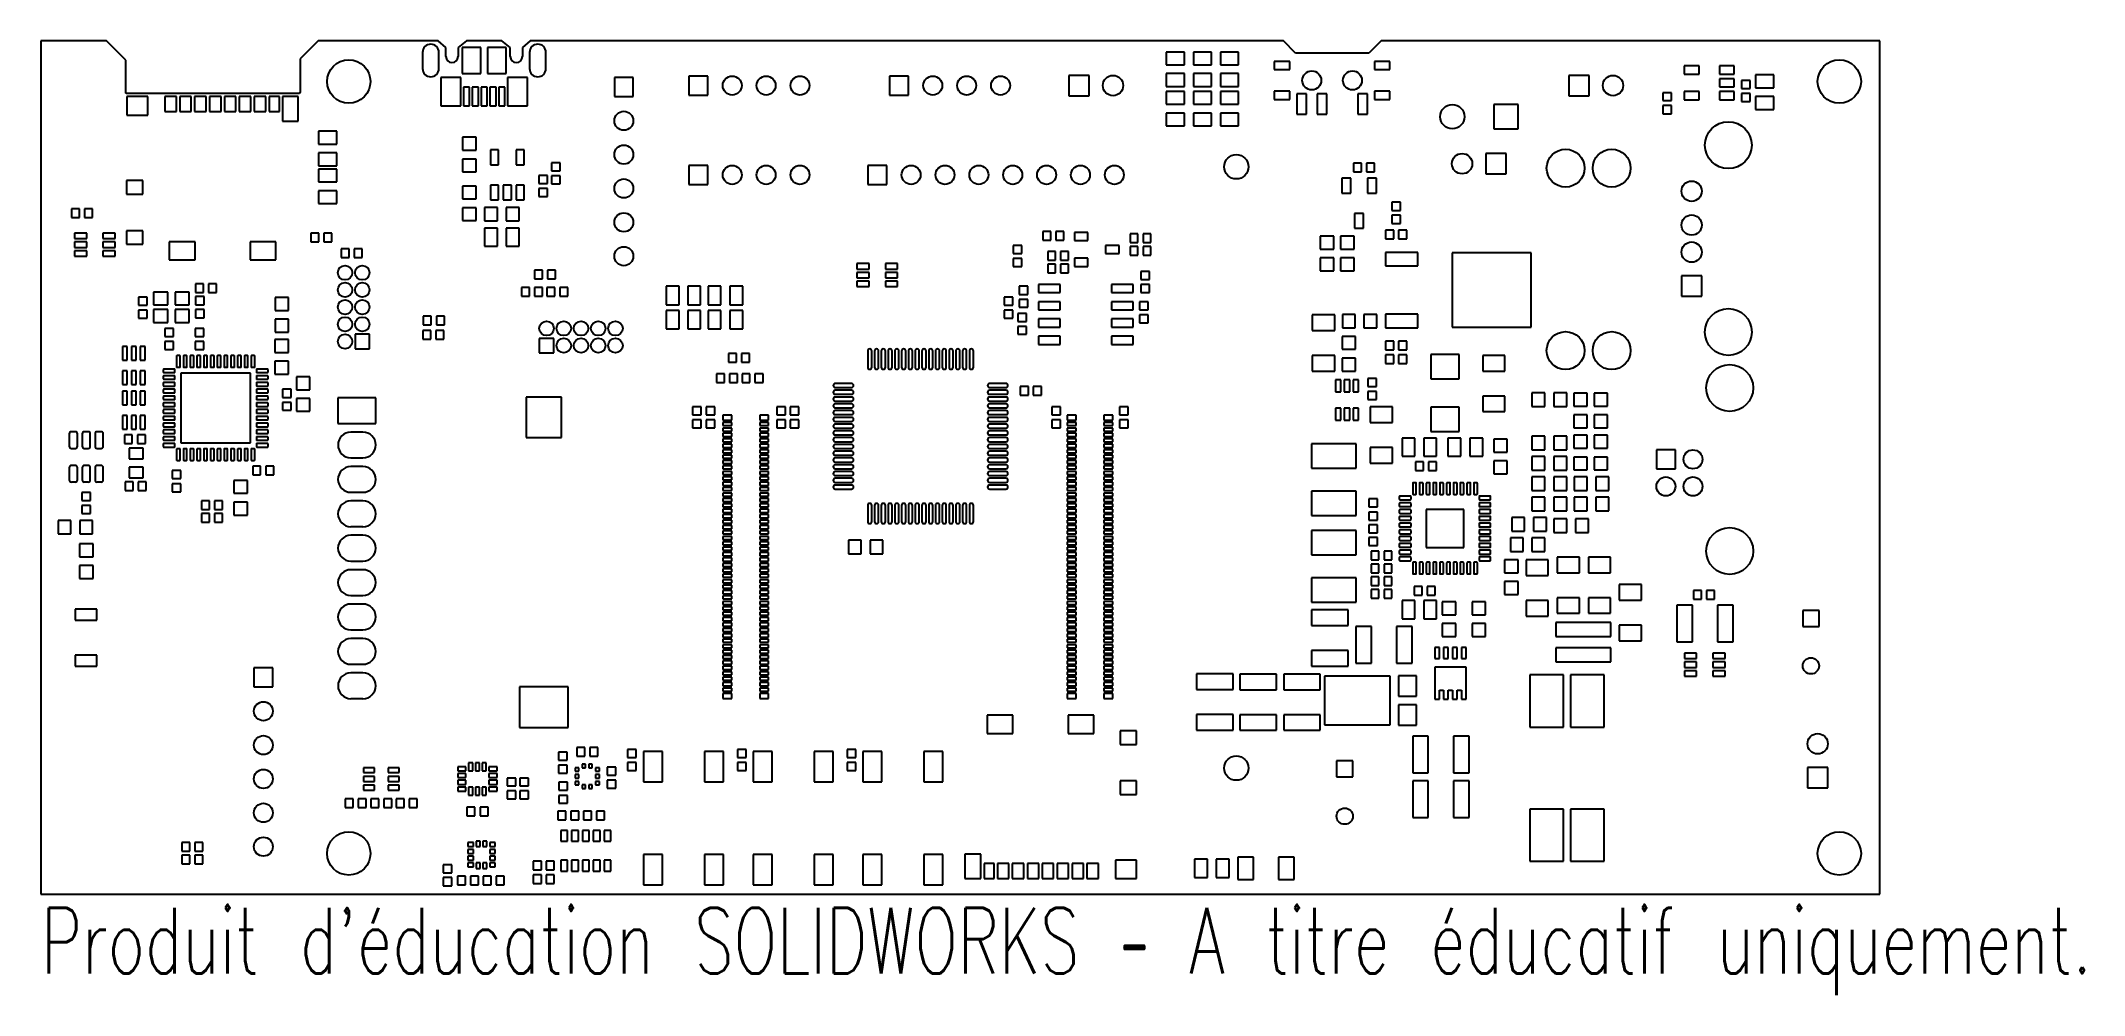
# Model space of a CAD drawing. Header units: millimetres. Extents: x -136 to 15, y -7 to 63.
import ezdxf

# ---------------------------------------------------------------- set-up
doc = ezdxf.new("R2010")
doc.units = ezdxf.units.MM
doc.styles.add('SLDTEXTSTYLE0', font='TXT', dxfattribs={"width": 0.7, "bigfont": 'bigfont'})

msp = doc.modelspace()

# ---------------------------------------------------------------- texts
at = {"color": 7, "linetype": 'Continuous', "insert": (-135.72, -1.02), "char_height": 4.8336, "attachment_point": 1, "style": 'SLDTEXTSTYLE0'}
msp.add_mtext("Produit d'éducation SOLIDWORKS – A titre éducatif uniquement.", dxfattribs=at)

# ---------------------------------------------------------------- linework, layer by layer
at = {"color": 7, "linetype": 'Continuous', "lineweight": 25}
for p, q in [((-130.87, 63), (-135.72, 63)), ((-135.72, 63), (-135.72, 0)), ((-129.44, 61.57), (-130.87, 63)), ((-115.26, 63), (-116.58, 61.68)), ((-106.4, 63), (-115.26, 63)), ((-107.56, 62.15), (-107.56, 60.95)), ((-105.83, 62.5), (-106.4, 63)), ((-106.35, 60.95), (-106.35, 62.15)), ((-105.83, 61.85), (-105.83, 62.5)), ((-104.3, 63), (-104.93, 62.5)), ((-104.93, 62.5), (-104.93, 61.85)), ((-104.63, 62.5), (-104.63, 60.6)), ((-103.25, 62.5), (-104.63, 62.5)), ((-101.7, 63), (-104.3, 63)), ((-103.25, 60.6), (-103.25, 62.5)), ((-102.75, 62.5), (-102.75, 60.6)), ((-101.38, 62.5), (-102.75, 62.5)), ((-101.08, 62.5), (-101.7, 63)), ((-101.38, 60.6), (-101.38, 62.5)), ((-101.08, 61.85), (-101.08, 62.5)), ((-99.6, 63), (-100.18, 62.5)), ((-100.18, 62.5), (-100.18, 61.85)), ((-99.66, 62.15), (-99.66, 60.95)), ((-44.03, 63), (-99.6, 63)), ((-98.45, 60.95), (-98.45, 62.15)), ((-52.67, 62.17), (-52.67, 61.23)), ((-51.33, 62.17), (-52.67, 62.17)), ((-51.33, 61.23), (-51.33, 62.17)), ((-50.67, 62.17), (-50.67, 61.23)), ((-49.33, 62.17), (-50.67, 62.17)), ((-49.33, 61.23), (-49.33, 62.17)), ((-48.67, 62.17), (-48.67, 61.23)), ((-47.33, 62.17), (-48.67, 62.17)), ((-47.33, 61.23), (-47.33, 62.17)), ((-44.03, 62.99), (-44.03, 63)), ((-43.13, 62.09), (-44.03, 62.99)), ((-37.72, 62.09), (-43.13, 62.09)), ((-36.81, 63), (-37.72, 62.09)), ((0, 63), (-36.81, 63)), ((0, 0), (0, 63)), ((-129.44, 59.14), (-129.44, 61.57)), ((-116.58, 61.68), (-116.58, 59.18)), ((-104.63, 60.6), (-103.25, 60.6)), ((-102.75, 60.6), (-101.38, 60.6)), ((-87.9, 60.4), (-87.9, 59)), ((-86.5, 60.4), (-87.9, 60.4)), ((-86.5, 59), (-86.5, 60.4)), ((-73.1, 60.4), (-73.1, 59)), ((-71.7, 60.4), (-73.1, 60.4)), ((-71.7, 59), (-71.7, 60.4)), ((-59.85, 60.45), (-59.85, 58.95)), ((-58.35, 60.45), (-59.85, 60.45)), ((-58.35, 58.95), (-58.35, 60.45)), ((-52.67, 61.23), (-51.33, 61.23)), ((-52.67, 60.58), (-52.67, 59.62)), ((-51.33, 60.58), (-52.67, 60.58)), ((-51.33, 59.62), (-51.33, 60.58)), ((-50.67, 61.23), (-49.33, 61.23)), ((-50.67, 60.58), (-50.67, 59.62)), ((-49.33, 60.58), (-50.67, 60.58)), ((-49.33, 59.62), (-49.33, 60.58)), ((-48.67, 61.23), (-47.33, 61.23)), ((-48.67, 60.58), (-48.67, 59.62)), ((-47.33, 60.58), (-48.67, 60.58)), ((-47.33, 59.62), (-47.33, 60.58)), ((-44.71, 61.48), (-44.71, 60.88)), ((-43.56, 61.48), (-44.71, 61.48)), ((-44.71, 60.88), (-43.56, 60.88)), ((-43.56, 60.88), (-43.56, 61.48)), ((-37.31, 61.48), (-37.31, 60.88)), ((-36.16, 61.48), (-37.31, 61.48)), ((-37.31, 60.88), (-36.16, 60.88)), ((-36.16, 60.88), (-36.16, 61.48)), ((-22.95, 60.45), (-22.95, 58.95)), ((-21.45, 60.45), (-22.95, 60.45)), ((-21.45, 58.95), (-21.45, 60.45)), ((-14.45, 61.15), (-14.45, 60.55)), ((-13.35, 61.15), (-14.45, 61.15)), ((-14.45, 60.55), (-13.35, 60.55)), ((-13.35, 60.55), (-13.35, 61.15)), ((-11.85, 61.15), (-11.85, 60.55)), ((-10.75, 61.15), (-11.85, 61.15)), ((-11.85, 60.55), (-10.75, 60.55)), ((-10.75, 60.55), (-10.75, 61.15)), ((-9.18, 60.48), (-9.18, 59.52)), ((-7.83, 60.48), (-9.18, 60.48)), ((-7.83, 59.52), (-7.83, 60.48)), ((-129.42, 59.12), (-129.44, 59.14)), ((-116.64, 59.12), (-129.42, 59.12)), ((-129.38, 58.88), (-129.38, 57.52)), ((-127.83, 58.88), (-129.38, 58.88)), ((-127.83, 57.52), (-127.83, 58.88)), ((-126.58, 58.88), (-126.58, 57.78)), ((-125.72, 58.88), (-126.58, 58.88)), ((-125.72, 57.78), (-125.72, 58.88)), ((-125.47, 58.88), (-125.47, 57.78)), ((-124.62, 58.88), (-125.47, 58.88)), ((-124.62, 57.78), (-124.62, 58.88)), ((-124.38, 58.88), (-124.38, 57.78)), ((-123.53, 58.88), (-124.38, 58.88)), ((-123.53, 57.78), (-123.53, 58.88)), ((-123.28, 58.88), (-123.28, 57.78)), ((-122.42, 58.88), (-123.28, 58.88)), ((-122.42, 57.78), (-122.42, 58.88)), ((-122.17, 58.88), (-122.17, 57.78)), ((-121.33, 58.88), (-122.17, 58.88)), ((-121.33, 57.78), (-121.33, 58.88)), ((-121.08, 58.88), (-121.08, 57.78)), ((-120.22, 58.88), (-121.08, 58.88)), ((-120.22, 57.78), (-120.22, 58.88)), ((-119.97, 58.88), (-119.97, 57.78)), ((-119.12, 58.88), (-119.97, 58.88)), ((-119.12, 57.78), (-119.12, 58.88)), ((-118.88, 58.88), (-118.88, 57.78)), ((-118.12, 58.88), (-118.88, 58.88)), ((-118.12, 57.78), (-118.12, 58.88)), ((-117.89, 58.88), (-117.89, 57.08)), ((-116.72, 58.88), (-117.89, 58.88)), ((-116.72, 57.08), (-116.72, 58.88)), ((-116.58, 59.18), (-116.64, 59.12)), ((-106.2, 60.3), (-106.2, 58.2)), ((-104.73, 60.3), (-106.2, 60.3)), ((-104.73, 58.2), (-104.73, 60.3)), ((-104.53, 59.58), (-104.53, 58.2)), ((-104.08, 59.58), (-104.53, 59.58)), ((-104.08, 58.2), (-104.08, 59.58)), ((-103.88, 59.58), (-103.88, 58.2)), ((-103.43, 59.58), (-103.88, 59.58)), ((-103.43, 58.2), (-103.43, 59.58)), ((-103.23, 59.58), (-103.23, 58.2)), ((-102.78, 59.58), (-103.23, 59.58)), ((-102.78, 58.2), (-102.78, 59.58)), ((-102.58, 59.58), (-102.58, 58.2)), ((-102.13, 59.58), (-102.58, 59.58)), ((-102.13, 58.2), (-102.13, 59.58)), ((-101.93, 59.58), (-101.93, 58.2)), ((-101.48, 59.58), (-101.93, 59.58)), ((-101.48, 58.2), (-101.48, 59.58)), ((-101.28, 60.3), (-101.28, 58.2)), ((-99.8, 60.3), (-101.28, 60.3)), ((-99.8, 58.2), (-99.8, 60.3)), ((-93.4, 60.3), (-93.4, 58.9)), ((-92, 60.3), (-93.4, 60.3)), ((-93.4, 58.9), (-92, 58.9)), ((-92, 58.9), (-92, 60.3)), ((-87.9, 59), (-86.5, 59)), ((-73.1, 59), (-71.7, 59)), ((-59.85, 58.95), (-58.35, 58.95)), ((-52.67, 59.62), (-51.33, 59.62)), ((-52.67, 59.27), (-52.67, 58.32)), ((-51.32, 59.27), (-52.67, 59.27)), ((-51.32, 58.32), (-51.32, 59.27)), ((-50.67, 59.62), (-49.33, 59.62)), ((-50.67, 59.27), (-50.67, 58.33)), ((-49.33, 59.27), (-50.67, 59.27)), ((-49.33, 58.33), (-49.33, 59.27)), ((-48.67, 59.62), (-47.33, 59.62)), ((-48.67, 59.27), (-48.67, 58.33)), ((-47.33, 59.27), (-48.67, 59.27)), ((-47.33, 58.33), (-47.33, 59.27)), ((-44.71, 59.28), (-44.71, 58.68)), ((-43.56, 59.28), (-44.71, 59.28)), ((-43.56, 58.68), (-43.56, 59.28)), ((-43.03, 59.08), (-43.03, 57.58)), ((-42.33, 59.08), (-43.03, 59.08)), ((-42.33, 57.58), (-42.33, 59.08)), ((-41.53, 59.08), (-41.53, 57.58)), ((-40.83, 59.08), (-41.53, 59.08)), ((-40.83, 57.58), (-40.83, 59.08)), ((-38.53, 59.08), (-38.53, 57.58)), ((-37.83, 59.08), (-38.53, 59.08)), ((-37.83, 57.58), (-37.83, 59.08)), ((-37.31, 59.28), (-37.31, 58.68)), ((-36.16, 59.28), (-37.31, 59.28)), ((-36.16, 58.68), (-36.16, 59.28)), ((-22.95, 58.95), (-21.45, 58.95)), ((-16.02, 59.17), (-16.02, 58.59)), ((-15.38, 59.17), (-16.02, 59.17)), ((-15.38, 58.59), (-15.38, 59.17)), ((-14.45, 59.25), (-14.45, 58.65)), ((-13.35, 59.25), (-14.45, 59.25)), ((-13.35, 58.65), (-13.35, 59.25)), ((-11.85, 60.2), (-11.85, 59.6)), ((-10.75, 60.2), (-11.85, 60.2)), ((-11.85, 59.6), (-10.75, 59.6)), ((-11.85, 59.25), (-11.85, 58.65)), ((-10.75, 59.25), (-11.85, 59.25)), ((-10.75, 59.6), (-10.75, 60.2)), ((-10.75, 58.65), (-10.75, 59.25)), ((-10.22, 60.08), (-10.22, 59.48)), ((-9.58, 60.08), (-10.22, 60.08)), ((-10.22, 59.48), (-9.58, 59.48)), ((-10.22, 59.12), (-10.22, 58.52)), ((-9.58, 59.12), (-10.22, 59.12)), ((-9.58, 59.48), (-9.58, 60.08)), ((-9.58, 58.52), (-9.58, 59.12)), ((-9.18, 59.52), (-7.83, 59.52)), ((-9.18, 58.88), (-9.18, 57.92)), ((-7.83, 58.88), (-9.18, 58.88)), ((-7.83, 57.92), (-7.83, 58.88)), ((-129.38, 57.52), (-127.83, 57.52)), ((-126.58, 57.78), (-125.72, 57.78)), ((-125.47, 57.78), (-124.62, 57.78)), ((-124.38, 57.78), (-123.53, 57.78)), ((-123.28, 57.78), (-122.42, 57.78)), ((-122.17, 57.78), (-121.33, 57.78)), ((-121.08, 57.78), (-120.22, 57.78)), ((-119.97, 57.78), (-119.12, 57.78)), ((-118.88, 57.78), (-118.12, 57.78)), ((-106.2, 58.2), (-104.73, 58.2)), ((-104.53, 58.2), (-104.08, 58.2)), ((-103.88, 58.2), (-103.43, 58.2)), ((-103.23, 58.2), (-102.78, 58.2)), ((-102.58, 58.2), (-102.13, 58.2)), ((-101.93, 58.2), (-101.48, 58.2)), ((-101.28, 58.2), (-99.8, 58.2)), ((-52.67, 58.32), (-51.32, 58.32)), ((-52.67, 57.67), (-52.67, 56.72)), ((-51.32, 57.67), (-52.67, 57.67)), ((-51.32, 56.72), (-51.32, 57.67)), ((-50.67, 58.33), (-49.33, 58.33)), ((-50.67, 57.67), (-50.67, 56.73)), ((-49.33, 57.67), (-50.67, 57.67)), ((-49.33, 56.73), (-49.33, 57.67)), ((-48.67, 58.33), (-47.33, 58.33)), ((-48.67, 57.67), (-48.67, 56.73)), ((-47.33, 57.67), (-48.67, 57.67)), ((-47.33, 56.73), (-47.33, 57.67)), ((-44.71, 58.68), (-43.56, 58.68)), ((-43.03, 57.58), (-42.33, 57.58)), ((-41.53, 57.58), (-40.83, 57.58)), ((-38.53, 57.58), (-37.83, 57.58)), ((-37.31, 58.68), (-36.16, 58.68)), ((-28.5, 58.3), (-28.5, 56.5)), ((-26.7, 58.3), (-28.5, 58.3)), ((-26.7, 56.5), (-26.7, 58.3)), ((-16.02, 58.59), (-15.38, 58.59)), ((-16.02, 58.22), (-16.02, 57.62)), ((-15.38, 58.22), (-16.02, 58.22)), ((-16.02, 57.62), (-15.38, 57.62)), ((-15.38, 57.62), (-15.38, 58.22)), ((-14.45, 58.65), (-13.35, 58.65)), ((-11.85, 58.65), (-10.75, 58.65)), ((-10.22, 58.52), (-9.58, 58.52)), ((-9.18, 57.92), (-7.83, 57.92)), ((-117.89, 57.08), (-116.72, 57.08)), ((-115.23, 56.34), (-115.23, 55.38)), ((-113.89, 56.34), (-115.23, 56.34)), ((-113.89, 55.38), (-113.89, 56.34)), ((-104.6, 55.88), (-104.6, 54.92)), ((-103.6, 55.88), (-104.6, 55.88)), ((-103.6, 54.92), (-103.6, 55.88)), ((-52.67, 56.72), (-51.32, 56.72)), ((-50.67, 56.73), (-49.33, 56.73)), ((-48.67, 56.73), (-47.33, 56.73)), ((-28.5, 56.5), (-26.7, 56.5)), ((-115.23, 55.38), (-113.89, 55.38)), ((-115.23, 54.73), (-115.23, 53.78)), ((-113.89, 54.73), (-115.23, 54.73)), ((-113.89, 53.78), (-113.89, 54.73)), ((-104.6, 54.92), (-103.6, 54.92)), ((-101.95, 54.95), (-102.55, 54.95)), ((-102.55, 54.95), (-102.55, 53.85)), ((-101.95, 53.85), (-101.95, 54.95)), ((-100.05, 54.95), (-100.65, 54.95)), ((-100.65, 54.95), (-100.65, 53.85)), ((-100.05, 53.85), (-100.05, 54.95)), ((-29.09, 54.68), (-29.09, 53.18)), ((-27.59, 54.68), (-29.09, 54.68)), ((-27.59, 53.18), (-27.59, 54.68)), ((-115.23, 53.78), (-113.89, 53.78)), ((-115.23, 53.53), (-115.23, 52.58)), ((-113.88, 53.53), (-115.23, 53.53)), ((-113.88, 52.58), (-113.88, 53.53)), ((-104.6, 54.27), (-104.6, 53.33)), ((-103.6, 54.27), (-104.6, 54.27)), ((-104.6, 53.33), (-103.6, 53.33)), ((-103.6, 53.33), (-103.6, 54.27)), ((-102.55, 53.85), (-101.95, 53.85)), ((-100.65, 53.85), (-100.05, 53.85)), ((-98.98, 53.06), (-98.98, 52.47)), ((-98.34, 53.06), (-98.98, 53.06)), ((-98.34, 52.47), (-98.34, 53.06)), ((-98.03, 53.99), (-98.03, 53.4)), ((-97.39, 53.99), (-98.03, 53.99)), ((-98.03, 53.4), (-97.39, 53.4)), ((-98.03, 53.03), (-98.03, 52.44)), ((-97.39, 53.03), (-98.03, 53.03)), ((-97.39, 53.4), (-97.39, 53.99)), ((-97.39, 52.44), (-97.39, 53.03)), ((-87.9, 53.8), (-87.9, 52.4)), ((-86.5, 53.8), (-87.9, 53.8)), ((-86.5, 52.4), (-86.5, 53.8)), ((-74.7, 53.8), (-74.7, 52.4)), ((-73.3, 53.8), (-74.7, 53.8)), ((-73.3, 52.4), (-73.3, 53.8)), ((-39.72, 52.86), (-39.72, 51.76)), ((-39.06, 52.86), (-39.72, 52.86)), ((-39.06, 51.76), (-39.06, 52.86)), ((-38.85, 53.96), (-38.85, 53.32)), ((-38.27, 53.96), (-38.85, 53.96)), ((-38.85, 53.32), (-38.27, 53.32)), ((-38.27, 53.32), (-38.27, 53.96)), ((-37.9, 53.96), (-37.9, 53.32)), ((-37.3, 53.96), (-37.9, 53.96)), ((-37.9, 53.32), (-37.3, 53.32)), ((-37.81, 52.86), (-37.81, 51.76)), ((-37.16, 52.86), (-37.81, 52.86)), ((-37.3, 53.32), (-37.3, 53.96)), ((-37.16, 51.76), (-37.16, 52.86)), ((-29.09, 53.18), (-27.59, 53.18)), ((-129.39, 52.68), (-129.39, 51.68)), ((-128.19, 52.68), (-129.39, 52.68)), ((-129.39, 51.68), (-128.19, 51.68)), ((-128.19, 51.68), (-128.19, 52.68)), ((-115.23, 52.58), (-113.88, 52.58)), ((-115.23, 51.93), (-115.23, 50.98)), ((-113.88, 51.93), (-115.23, 51.93)), ((-113.88, 50.98), (-113.88, 51.93)), ((-104.6, 52.27), (-104.6, 51.33)), ((-103.6, 52.27), (-104.6, 52.27)), ((-104.6, 51.33), (-103.6, 51.33)), ((-103.6, 51.33), (-103.6, 52.27)), ((-101.95, 52.35), (-102.55, 52.35)), ((-102.55, 52.35), (-102.55, 51.25)), ((-101.95, 51.25), (-101.95, 52.35)), ((-101, 52.35), (-101.6, 52.35)), ((-101.6, 52.35), (-101.6, 51.25)), ((-101, 51.25), (-101, 52.35)), ((-100.05, 52.35), (-100.65, 52.35)), ((-100.65, 52.35), (-100.65, 51.25)), ((-100.05, 51.25), (-100.05, 52.35)), ((-98.98, 52.47), (-98.34, 52.47)), ((-98.98, 52.1), (-98.98, 51.51)), ((-98.34, 52.1), (-98.98, 52.1)), ((-98.98, 51.51), (-98.34, 51.51)), ((-98.34, 51.51), (-98.34, 52.1)), ((-98.03, 52.44), (-97.39, 52.44)), ((-87.9, 52.4), (-86.5, 52.4)), ((-74.7, 52.4), (-73.3, 52.4)), ((-39.72, 51.76), (-39.06, 51.76)), ((-37.81, 51.76), (-37.16, 51.76)), ((-132.87, 50.6), (-133.46, 50.6)), ((-133.46, 50.6), (-133.46, 49.96)), ((-133.46, 49.96), (-132.87, 49.96)), ((-132.87, 49.96), (-132.87, 50.6)), ((-131.91, 50.6), (-132.5, 50.6)), ((-132.5, 50.6), (-132.5, 49.96)), ((-132.5, 49.96), (-131.91, 49.96)), ((-131.91, 49.96), (-131.91, 50.6)), ((-115.23, 50.98), (-113.88, 50.98)), ((-104.6, 50.67), (-104.6, 49.73)), ((-103.6, 50.67), (-104.6, 50.67)), ((-103.6, 49.73), (-103.6, 50.67)), ((-102.97, 50.7), (-102.97, 49.7)), ((-102.03, 50.7), (-102.97, 50.7)), ((-102.55, 51.25), (-101.95, 51.25)), ((-102.03, 49.7), (-102.03, 50.7)), ((-101.6, 51.25), (-101, 51.25)), ((-101.38, 50.7), (-101.38, 49.7)), ((-100.42, 50.7), (-101.38, 50.7)), ((-100.65, 51.25), (-100.05, 51.25)), ((-100.42, 49.7), (-100.42, 50.7)), ((-38.77, 50.26), (-38.77, 49.16)), ((-38.12, 50.26), (-38.77, 50.26)), ((-38.12, 49.16), (-38.12, 50.26)), ((-36.02, 51.08), (-36.02, 50.48)), ((-35.38, 51.08), (-36.02, 51.08)), ((-36.02, 50.48), (-35.38, 50.48)), ((-36.02, 50.12), (-36.02, 49.52)), ((-35.38, 50.12), (-36.02, 50.12)), ((-35.38, 50.48), (-35.38, 51.08)), ((-35.38, 49.52), (-35.38, 50.12)), ((-133.24, 48.8), (-133.24, 48.4)), ((-132.34, 48.8), (-133.24, 48.8)), ((-133.24, 48.4), (-132.34, 48.4)), ((-132.34, 48.4), (-132.34, 48.8)), ((-131.14, 48.8), (-131.14, 48.4)), ((-130.24, 48.8), (-131.14, 48.8)), ((-131.14, 48.4), (-130.24, 48.4)), ((-130.24, 48.4), (-130.24, 48.8)), ((-129.39, 48.98), (-129.39, 47.98)), ((-128.19, 48.98), (-129.39, 48.98)), ((-128.19, 47.98), (-128.19, 48.98)), ((-115.21, 48.8), (-115.8, 48.8)), ((-115.8, 48.8), (-115.8, 48.16)), ((-115.21, 48.16), (-115.21, 48.8)), ((-114.25, 48.8), (-114.84, 48.8)), ((-114.84, 48.8), (-114.84, 48.16)), ((-114.25, 48.16), (-114.25, 48.8)), ((-104.6, 49.73), (-103.6, 49.73)), ((-102.97, 49.7), (-102.03, 49.7)), ((-102.03, 49.17), (-102.97, 49.17)), ((-102.97, 49.17), (-102.97, 47.83)), ((-102.03, 47.83), (-102.03, 49.17)), ((-101.38, 49.7), (-100.42, 49.7)), ((-100.42, 49.17), (-101.38, 49.17)), ((-101.38, 49.17), (-101.38, 47.83)), ((-100.42, 47.83), (-100.42, 49.17)), ((-61.19, 48.92), (-61.77, 48.92)), ((-61.77, 48.92), (-61.77, 48.28)), ((-61.77, 48.28), (-61.19, 48.28)), ((-61.19, 48.28), (-61.19, 48.92)), ((-60.23, 48.92), (-60.81, 48.92)), ((-60.81, 48.92), (-60.81, 48.28)), ((-60.81, 48.28), (-60.23, 48.28)), ((-60.23, 48.28), (-60.23, 48.92)), ((-59.45, 48.85), (-59.45, 48.25)), ((-58.45, 48.85), (-59.45, 48.85)), ((-58.45, 48.25), (-58.45, 48.85)), ((-54.76, 48.75), (-55.34, 48.75)), ((-55.34, 48.75), (-55.34, 48.11)), ((-54.76, 48.11), (-54.76, 48.75)), ((-53.8, 48.75), (-54.38, 48.75)), ((-54.38, 48.75), (-54.38, 48.11)), ((-53.8, 48.11), (-53.8, 48.75)), ((-41.3, 48.58), (-41.3, 47.62)), ((-40.3, 48.58), (-41.3, 48.58)), ((-40.3, 47.62), (-40.3, 48.58)), ((-39.8, 48.58), (-39.8, 47.62)), ((-38.8, 48.58), (-39.8, 48.58)), ((-38.8, 47.62), (-38.8, 48.58)), ((-38.77, 49.16), (-38.12, 49.16)), ((-36.48, 49.02), (-36.48, 48.38)), ((-35.88, 49.02), (-36.48, 49.02)), ((-36.48, 48.38), (-35.88, 48.38)), ((-36.02, 49.52), (-35.38, 49.52)), ((-35.88, 48.38), (-35.88, 49.02)), ((-35.52, 49.02), (-35.52, 48.38)), ((-34.92, 49.02), (-35.52, 49.02)), ((-35.52, 48.38), (-34.92, 48.38)), ((-34.92, 48.38), (-34.92, 49.02)), ((-133.24, 48.15), (-133.24, 47.75)), ((-132.34, 48.15), (-133.24, 48.15)), ((-133.24, 47.75), (-132.34, 47.75)), ((-133.24, 47.5), (-133.24, 47.1)), ((-132.34, 47.5), (-133.24, 47.5)), ((-133.24, 47.1), (-132.34, 47.1)), ((-132.34, 47.75), (-132.34, 48.15)), ((-132.34, 47.1), (-132.34, 47.5)), ((-131.14, 48.15), (-131.14, 47.75)), ((-130.24, 48.15), (-131.14, 48.15)), ((-131.14, 47.75), (-130.24, 47.75)), ((-131.14, 47.5), (-131.14, 47.1)), ((-130.24, 47.5), (-131.14, 47.5)), ((-131.14, 47.1), (-130.24, 47.1)), ((-130.24, 47.75), (-130.24, 48.15)), ((-130.24, 47.1), (-130.24, 47.5)), ((-129.39, 47.98), (-128.19, 47.98)), ((-126.24, 48.17), (-126.24, 46.83)), ((-124.34, 48.17), (-126.24, 48.17)), ((-126.24, 46.83), (-124.34, 46.83)), ((-124.34, 46.83), (-124.34, 48.17)), ((-120.27, 48.17), (-120.27, 46.83)), ((-118.37, 48.17), (-120.27, 48.17)), ((-120.27, 46.83), (-118.37, 46.83)), ((-118.37, 46.83), (-118.37, 48.17)), ((-115.8, 48.16), (-115.21, 48.16)), ((-114.84, 48.16), (-114.25, 48.16)), ((-113.56, 47.65), (-113.56, 47.01)), ((-112.97, 47.65), (-113.56, 47.65)), ((-113.56, 47.01), (-112.97, 47.01)), ((-112.97, 47.01), (-112.97, 47.65)), ((-112.61, 47.65), (-112.61, 47.01)), ((-112.02, 47.65), (-112.61, 47.65)), ((-112.61, 47.01), (-112.02, 47.01)), ((-112.02, 47.01), (-112.02, 47.65)), ((-102.97, 47.83), (-102.03, 47.83)), ((-101.38, 47.83), (-100.42, 47.83)), ((-63.96, 47.9), (-63.96, 47.3)), ((-63.32, 47.9), (-63.96, 47.9)), ((-63.96, 47.3), (-63.32, 47.3)), ((-63.96, 46.94), (-63.96, 46.34)), ((-63.32, 46.94), (-63.96, 46.94)), ((-63.32, 47.3), (-63.32, 47.9)), ((-63.32, 46.34), (-63.32, 46.94)), ((-60.84, 47.44), (-61.42, 47.44)), ((-61.42, 47.44), (-61.42, 46.8)), ((-61.42, 46.8), (-60.84, 46.8)), ((-60.84, 46.8), (-60.84, 47.44)), ((-59.88, 47.44), (-60.47, 47.44)), ((-60.47, 47.44), (-60.47, 46.8)), ((-60.47, 46.8), (-59.88, 46.8)), ((-59.88, 46.8), (-59.88, 47.44)), ((-59.45, 48.25), (-58.45, 48.25)), ((-59.45, 46.95), (-59.45, 46.35)), ((-58.45, 46.95), (-59.45, 46.95)), ((-58.45, 46.35), (-58.45, 46.95)), ((-57.15, 47.9), (-57.15, 47.3)), ((-56.15, 47.9), (-57.15, 47.9)), ((-57.15, 47.3), (-56.15, 47.3)), ((-56.15, 47.3), (-56.15, 47.9)), ((-55.34, 48.11), (-54.76, 48.11)), ((-54.76, 47.81), (-55.34, 47.81)), ((-55.34, 47.81), (-55.34, 47.17)), ((-55.34, 47.17), (-54.76, 47.17)), ((-54.76, 47.17), (-54.76, 47.81)), ((-54.38, 48.11), (-53.8, 48.11)), ((-53.8, 47.81), (-54.38, 47.81)), ((-54.38, 47.81), (-54.38, 47.17)), ((-54.38, 47.17), (-53.8, 47.17)), ((-53.8, 47.17), (-53.8, 47.81)), ((-41.3, 47.62), (-40.3, 47.62)), ((-41.3, 46.98), (-41.3, 46.02)), ((-40.3, 46.98), (-41.3, 46.98)), ((-40.3, 46.02), (-40.3, 46.98)), ((-39.8, 47.62), (-38.8, 47.62)), ((-39.8, 46.98), (-39.8, 46.02)), ((-38.8, 46.98), (-39.8, 46.98)), ((-38.8, 46.02), (-38.8, 46.98)), ((-36.5, 47.38), (-36.5, 46.38)), ((-34.1, 47.38), (-36.5, 47.38)), ((-34.1, 46.38), (-34.1, 47.38)), ((-31.57, 47.35), (-31.57, 41.85)), ((-25.73, 47.35), (-31.57, 47.35)), ((-25.73, 41.85), (-25.73, 47.35)), ((-99.3, 46.06), (-99.3, 45.42)), ((-98.71, 46.06), (-99.3, 46.06)), ((-99.3, 45.42), (-98.71, 45.42)), ((-98.71, 45.42), (-98.71, 46.06)), ((-98.34, 46.06), (-98.34, 45.42)), ((-97.75, 46.06), (-98.34, 46.06)), ((-98.34, 45.42), (-97.75, 45.42)), ((-97.75, 45.42), (-97.75, 46.06)), ((-75.5, 46.55), (-75.5, 46.15)), ((-74.6, 46.55), (-75.5, 46.55)), ((-75.5, 46.15), (-74.6, 46.15)), ((-75.5, 45.9), (-75.5, 45.5)), ((-74.6, 45.9), (-75.5, 45.9)), ((-75.5, 45.5), (-74.6, 45.5)), ((-75.5, 45.25), (-75.5, 44.85)), ((-74.6, 45.25), (-75.5, 45.25)), ((-74.6, 46.15), (-74.6, 46.55)), ((-74.6, 45.5), (-74.6, 45.9)), ((-74.6, 44.85), (-74.6, 45.25)), ((-73.4, 46.55), (-73.4, 46.15)), ((-72.5, 46.55), (-73.4, 46.55)), ((-73.4, 46.15), (-72.5, 46.15)), ((-73.4, 45.9), (-73.4, 45.5)), ((-72.5, 45.9), (-73.4, 45.9)), ((-73.4, 45.5), (-72.5, 45.5)), ((-73.4, 45.25), (-73.4, 44.85)), ((-72.5, 45.25), (-73.4, 45.25)), ((-72.5, 46.15), (-72.5, 46.55)), ((-72.5, 45.5), (-72.5, 45.9)), ((-72.5, 44.85), (-72.5, 45.25)), ((-63.96, 46.34), (-63.32, 46.34)), ((-60.84, 46.5), (-61.42, 46.5)), ((-61.42, 46.5), (-61.42, 45.86)), ((-61.42, 45.86), (-60.84, 45.86)), ((-60.84, 45.86), (-60.84, 46.5)), ((-59.88, 46.5), (-60.47, 46.5)), ((-60.47, 46.5), (-60.47, 45.86)), ((-60.47, 45.86), (-59.88, 45.86)), ((-59.88, 45.86), (-59.88, 46.5)), ((-59.45, 46.35), (-58.45, 46.35)), ((-54.55, 45.97), (-54.55, 45.38)), ((-53.91, 45.97), (-54.55, 45.97)), ((-54.55, 45.38), (-53.91, 45.38)), ((-53.91, 45.38), (-53.91, 45.97)), ((-41.3, 46.02), (-40.3, 46.02)), ((-39.8, 46.02), (-38.8, 46.02)), ((-36.5, 46.38), (-34.1, 46.38)), ((-13.15, 45.65), (-14.65, 45.65)), ((-14.65, 45.65), (-14.65, 44.15)), ((-13.15, 44.15), (-13.15, 45.65)), ((-128.51, 44.08), (-128.51, 43.48)), ((-127.87, 44.08), (-128.51, 44.08)), ((-127.87, 43.48), (-127.87, 44.08)), ((-127.42, 44.45), (-127.42, 43.51)), ((-126.36, 44.45), (-127.42, 44.45)), ((-126.36, 43.51), (-126.36, 44.45)), ((-125.81, 44.45), (-125.81, 43.51)), ((-124.77, 44.45), (-125.81, 44.45)), ((-124.77, 43.51), (-124.77, 44.45)), ((-124.31, 45.07), (-124.31, 44.43)), ((-123.72, 45.07), (-124.31, 45.07)), ((-124.31, 44.43), (-123.72, 44.43)), ((-124.3, 44.12), (-124.3, 43.52)), ((-123.66, 44.12), (-124.3, 44.12)), ((-123.72, 44.43), (-123.72, 45.07)), ((-123.66, 43.52), (-123.66, 44.12)), ((-123.35, 45.07), (-123.35, 44.43)), ((-122.76, 45.07), (-123.35, 45.07)), ((-123.35, 44.43), (-122.76, 44.43)), ((-122.76, 44.43), (-122.76, 45.07)), ((-118.44, 44.05), (-118.44, 43.09)), ((-117.44, 44.05), (-118.44, 44.05)), ((-117.44, 43.09), (-117.44, 44.05)), ((-100.24, 44.79), (-100.24, 44.15)), ((-99.65, 44.79), (-100.24, 44.79)), ((-100.24, 44.15), (-99.65, 44.15)), ((-99.65, 44.15), (-99.65, 44.79)), ((-99.28, 44.79), (-99.28, 44.15)), ((-98.69, 44.79), (-99.28, 44.79)), ((-99.28, 44.15), (-98.69, 44.15)), ((-98.69, 44.15), (-98.69, 44.79)), ((-98.38, 44.79), (-98.38, 44.15)), ((-97.79, 44.79), (-98.38, 44.79)), ((-98.38, 44.15), (-97.79, 44.15)), ((-97.79, 44.15), (-97.79, 44.79)), ((-97.42, 44.79), (-97.42, 44.15)), ((-96.83, 44.79), (-97.42, 44.79)), ((-97.42, 44.15), (-96.83, 44.15)), ((-96.83, 44.15), (-96.83, 44.79)), ((-89.58, 44.88), (-89.58, 43.52)), ((-88.62, 44.88), (-89.58, 44.88)), ((-88.62, 43.52), (-88.62, 44.88)), ((-87.97, 44.88), (-87.97, 43.52)), ((-87.03, 44.88), (-87.97, 44.88)), ((-87.03, 43.52), (-87.03, 44.88)), ((-85.53, 44.88), (-86.47, 44.88)), ((-86.47, 44.88), (-86.47, 43.52)), ((-85.53, 43.52), (-85.53, 44.88)), ((-83.92, 44.88), (-84.88, 44.88)), ((-84.88, 44.88), (-84.88, 43.52)), ((-83.92, 43.52), (-83.92, 44.88)), ((-75.5, 44.85), (-74.6, 44.85)), ((-73.4, 44.85), (-72.5, 44.85)), ((-64.62, 44.08), (-64.62, 43.48)), ((-63.98, 44.08), (-64.62, 44.08)), ((-63.98, 43.48), (-63.98, 44.08)), ((-63.52, 44.88), (-63.52, 44.28)), ((-62.88, 44.88), (-63.52, 44.88)), ((-63.52, 44.28), (-62.88, 44.28)), ((-63.52, 43.91), (-63.52, 43.33)), ((-62.88, 43.91), (-63.52, 43.91)), ((-62.88, 44.28), (-62.88, 44.88)), ((-62.88, 43.33), (-62.88, 43.91)), ((-62.1, 45.01), (-62.1, 44.41)), ((-60.5, 45.01), (-62.1, 45.01)), ((-62.1, 44.41), (-60.5, 44.41)), ((-62.1, 43.73), (-62.1, 43.13)), ((-60.5, 43.73), (-62.1, 43.73)), ((-60.5, 44.41), (-60.5, 45.01)), ((-60.5, 43.13), (-60.5, 43.73)), ((-56.7, 45.01), (-56.7, 44.41)), ((-55.1, 45.01), (-56.7, 45.01)), ((-56.7, 44.41), (-55.1, 44.41)), ((-56.7, 43.73), (-56.7, 43.13)), ((-55.1, 43.73), (-56.7, 43.73)), ((-55.1, 44.41), (-55.1, 45.01)), ((-55.1, 43.13), (-55.1, 43.73)), ((-54.55, 45.01), (-54.55, 44.41)), ((-53.91, 45.01), (-54.55, 45.01)), ((-54.55, 44.41), (-53.91, 44.41)), ((-53.91, 44.41), (-53.91, 45.01)), ((-14.65, 44.15), (-13.15, 44.15)), ((-128.51, 43.48), (-127.87, 43.48)), ((-128.51, 43.12), (-128.51, 42.52)), ((-127.87, 43.12), (-128.51, 43.12)), ((-128.51, 42.52), (-127.87, 42.52)), ((-127.87, 42.52), (-127.87, 43.12)), ((-127.42, 43.51), (-126.36, 43.51)), ((-127.42, 43.16), (-127.42, 42.2)), ((-126.36, 43.16), (-127.42, 43.16)), ((-126.36, 42.2), (-126.36, 43.16)), ((-125.81, 43.51), (-124.77, 43.51)), ((-125.81, 43.16), (-125.81, 42.2)), ((-124.77, 43.16), (-125.81, 43.16)), ((-124.77, 42.2), (-124.77, 43.16)), ((-124.3, 43.52), (-123.66, 43.52)), ((-124.3, 43.16), (-124.3, 42.56)), ((-123.66, 43.16), (-124.3, 43.16)), ((-124.3, 42.56), (-123.66, 42.56)), ((-123.66, 42.56), (-123.66, 43.16)), ((-118.44, 43.09), (-117.44, 43.09)), ((-118.44, 42.45), (-118.44, 41.49)), ((-117.44, 42.45), (-118.44, 42.45)), ((-117.44, 41.49), (-117.44, 42.45)), ((-106.91, 42.68), (-107.5, 42.68)), ((-107.5, 42.68), (-107.5, 42.04)), ((-106.91, 42.04), (-106.91, 42.68)), ((-105.94, 42.68), (-106.53, 42.68)), ((-106.53, 42.68), (-106.53, 42.04)), ((-105.94, 42.04), (-105.94, 42.68)), ((-89.58, 43.52), (-88.62, 43.52)), ((-89.58, 43.08), (-89.58, 41.73)), ((-88.62, 43.08), (-89.58, 43.08)), ((-88.62, 41.73), (-88.62, 43.08)), ((-87.97, 43.52), (-87.03, 43.52)), ((-87.97, 43.08), (-87.97, 41.73)), ((-87.03, 43.08), (-87.97, 43.08)), ((-87.03, 41.73), (-87.03, 43.08)), ((-86.47, 43.52), (-85.53, 43.52)), ((-85.53, 43.08), (-86.47, 43.08)), ((-86.47, 43.08), (-86.47, 41.73)), ((-85.53, 41.73), (-85.53, 43.08)), ((-84.88, 43.52), (-83.92, 43.52)), ((-83.92, 43.08), (-84.88, 43.08)), ((-84.88, 43.08), (-84.88, 41.73)), ((-83.92, 41.73), (-83.92, 43.08)), ((-64.62, 43.48), (-63.98, 43.48)), ((-64.62, 43.12), (-64.62, 42.52)), ((-63.98, 43.12), (-64.62, 43.12)), ((-64.62, 42.52), (-63.98, 42.52)), ((-63.98, 42.52), (-63.98, 43.12)), ((-63.62, 42.88), (-63.62, 42.28)), ((-62.98, 42.88), (-63.62, 42.88)), ((-63.62, 42.28), (-62.98, 42.28)), ((-63.52, 43.33), (-62.88, 43.33)), ((-62.98, 42.28), (-62.98, 42.88)), ((-62.1, 43.13), (-60.5, 43.13)), ((-62.1, 42.47), (-62.1, 41.87)), ((-60.5, 42.47), (-62.1, 42.47)), ((-60.5, 41.87), (-60.5, 42.47)), ((-56.7, 43.13), (-55.1, 43.13)), ((-56.7, 42.47), (-56.7, 41.87)), ((-55.1, 42.47), (-56.7, 42.47)), ((-55.1, 41.87), (-55.1, 42.47)), ((-54.64, 43.73), (-54.64, 43.13)), ((-54, 43.73), (-54.64, 43.73)), ((-54.64, 43.13), (-54, 43.13)), ((-54.64, 42.77), (-54.64, 42.17)), ((-54, 42.77), (-54.64, 42.77)), ((-54, 43.13), (-54, 43.73)), ((-54, 42.17), (-54, 42.77)), ((-41.9, 42.77), (-41.9, 41.62)), ((-40.24, 42.77), (-41.9, 42.77)), ((-40.24, 41.62), (-40.24, 42.77)), ((-38.73, 42.8), (-39.67, 42.8)), ((-39.67, 42.8), (-39.67, 41.8)), ((-38.73, 41.8), (-38.73, 42.8)), ((-37.12, 42.8), (-38.08, 42.8)), ((-38.08, 42.8), (-38.08, 41.8)), ((-37.12, 41.8), (-37.12, 42.8)), ((-36.5, 42.82), (-36.5, 41.82)), ((-34.1, 42.82), (-36.5, 42.82)), ((-34.1, 41.82), (-34.1, 42.82)), ((-127.42, 42.2), (-126.36, 42.2)), ((-126.58, 41.76), (-126.58, 41.16)), ((-125.94, 41.76), (-126.58, 41.76)), ((-126.58, 41.16), (-125.94, 41.16)), ((-126.58, 40.8), (-126.58, 40.2)), ((-125.94, 40.8), (-126.58, 40.8)), ((-125.94, 41.16), (-125.94, 41.76)), ((-125.94, 40.2), (-125.94, 40.8)), ((-125.81, 42.2), (-124.77, 42.2)), ((-124.34, 41.77), (-124.34, 41.17)), ((-123.7, 41.77), (-124.34, 41.77)), ((-124.34, 41.17), (-123.7, 41.17)), ((-124.34, 40.8), (-124.34, 40.22)), ((-123.7, 40.8), (-124.34, 40.8)), ((-123.7, 41.17), (-123.7, 41.77)), ((-123.7, 40.22), (-123.7, 40.8)), ((-118.45, 40.95), (-118.45, 39.99)), ((-117.45, 40.95), (-118.45, 40.95)), ((-118.44, 41.49), (-117.44, 41.49)), ((-117.45, 39.99), (-117.45, 40.95)), ((-111.47, 41.34), (-112.53, 41.34)), ((-112.53, 41.34), (-112.53, 40.27)), ((-111.47, 40.27), (-111.47, 41.34)), ((-106.94, 41.61), (-107.53, 41.61)), ((-107.53, 41.61), (-107.53, 40.97)), ((-107.53, 40.97), (-106.94, 40.97)), ((-107.5, 42.04), (-106.91, 42.04)), ((-106.94, 40.97), (-106.94, 41.61)), ((-105.98, 41.61), (-106.58, 41.61)), ((-106.58, 41.61), (-106.58, 40.97)), ((-106.58, 40.97), (-105.98, 40.97)), ((-106.53, 42.04), (-105.94, 42.04)), ((-105.98, 40.97), (-105.98, 41.61)), ((-98.94, 41.03), (-98.94, 39.97)), ((-97.86, 41.03), (-98.94, 41.03)), ((-97.86, 39.97), (-97.86, 41.03)), ((-89.58, 41.73), (-88.62, 41.73)), ((-87.97, 41.73), (-87.03, 41.73)), ((-86.47, 41.73), (-85.53, 41.73)), ((-84.88, 41.73), (-83.92, 41.73)), ((-63.62, 41.91), (-63.62, 41.33)), ((-62.98, 41.91), (-63.62, 41.91)), ((-63.62, 41.33), (-62.98, 41.33)), ((-62.98, 41.33), (-62.98, 41.91)), ((-62.1, 41.87), (-60.5, 41.87)), ((-62.1, 41.2), (-62.1, 40.59)), ((-60.5, 41.2), (-62.1, 41.2)), ((-60.5, 40.59), (-60.5, 41.2)), ((-56.7, 41.87), (-55.1, 41.87)), ((-56.7, 41.2), (-56.7, 40.59)), ((-55.1, 41.2), (-56.7, 41.2)), ((-55.1, 40.59), (-55.1, 41.2)), ((-54.64, 42.17), (-54, 42.17)), ((-41.9, 41.62), (-40.24, 41.62)), ((-39.7, 41.17), (-39.7, 40.23)), ((-38.7, 41.17), (-39.7, 41.17)), ((-39.67, 41.8), (-38.73, 41.8)), ((-38.7, 40.23), (-38.7, 41.17)), ((-38.08, 41.8), (-37.12, 41.8)), ((-36.5, 41.82), (-34.1, 41.82)), ((-36.48, 40.82), (-36.48, 40.18)), ((-35.88, 40.82), (-36.48, 40.82)), ((-35.88, 40.18), (-35.88, 40.82)), ((-35.52, 40.82), (-35.52, 40.18)), ((-34.92, 40.82), (-35.52, 40.82)), ((-34.92, 40.18), (-34.92, 40.82)), ((-31.57, 41.85), (-25.73, 41.85)), ((-129.34, 40.43), (-129.69, 40.43)), ((-129.69, 40.43), (-129.69, 39.43)), ((-129.69, 39.43), (-129.34, 39.43)), ((-129.34, 39.43), (-129.34, 40.43)), ((-128.69, 40.43), (-129.03, 40.43)), ((-129.03, 40.43), (-129.03, 39.43)), ((-129.03, 39.43), (-128.69, 39.43)), ((-128.69, 39.43), (-128.69, 40.43)), ((-128.03, 40.43), (-128.38, 40.43)), ((-128.38, 40.43), (-128.38, 39.43)), ((-128.38, 39.43), (-128.03, 39.43)), ((-128.03, 39.43), (-128.03, 40.43)), ((-126.58, 40.2), (-125.94, 40.2)), ((-125.7, 39.72), (-125.7, 38.93)), ((-125.47, 39.76), (-125.67, 39.76)), ((-125.44, 38.93), (-125.44, 39.72)), ((-125.2, 39.72), (-125.2, 38.93)), ((-124.97, 39.76), (-125.17, 39.76)), ((-124.94, 38.93), (-124.94, 39.72)), ((-124.7, 39.72), (-124.7, 38.93)), ((-124.47, 39.76), (-124.67, 39.76)), ((-124.44, 38.93), (-124.44, 39.72)), ((-124.34, 40.22), (-123.7, 40.22)), ((-124.2, 39.72), (-124.2, 38.93)), ((-123.97, 39.76), (-124.17, 39.76)), ((-123.94, 38.93), (-123.94, 39.72)), ((-123.7, 39.72), (-123.7, 38.93)), ((-123.47, 39.76), (-123.67, 39.76)), ((-123.44, 38.93), (-123.44, 39.72)), ((-123.2, 39.72), (-123.2, 38.93)), ((-122.97, 39.76), (-123.17, 39.76)), ((-122.94, 38.93), (-122.94, 39.72)), ((-122.7, 39.72), (-122.7, 38.93)), ((-122.47, 39.76), (-122.67, 39.76)), ((-122.44, 38.93), (-122.44, 39.72)), ((-122.2, 39.72), (-122.2, 38.93)), ((-121.97, 39.76), (-122.17, 39.76)), ((-121.94, 38.93), (-121.94, 39.72)), ((-121.7, 39.72), (-121.7, 38.93)), ((-121.47, 39.76), (-121.67, 39.76)), ((-121.44, 38.93), (-121.44, 39.72)), ((-121.2, 39.72), (-121.2, 38.93)), ((-120.97, 39.76), (-121.17, 39.76)), ((-120.94, 38.93), (-120.94, 39.72)), ((-120.7, 39.72), (-120.7, 38.93)), ((-120.47, 39.76), (-120.67, 39.76)), ((-120.44, 38.93), (-120.44, 39.72)), ((-120.2, 39.72), (-120.2, 38.93)), ((-119.97, 39.76), (-120.17, 39.76)), ((-119.94, 38.93), (-119.94, 39.72)), ((-118.45, 39.99), (-117.45, 39.99)), ((-118.45, 39.34), (-118.45, 38.4)), ((-117.45, 39.34), (-118.45, 39.34)), ((-117.45, 38.4), (-117.45, 39.34)), ((-112.53, 40.27), (-111.47, 40.27)), ((-98.94, 39.97), (-97.86, 39.97)), ((-84.39, 39.92), (-84.97, 39.92)), ((-84.97, 39.92), (-84.97, 39.28)), ((-84.97, 39.28), (-84.39, 39.28)), ((-84.39, 39.28), (-84.39, 39.92)), ((-83.42, 39.92), (-84.02, 39.92)), ((-84.02, 39.92), (-84.02, 39.28)), ((-84.02, 39.28), (-83.42, 39.28)), ((-83.42, 39.28), (-83.42, 39.92)), ((-74.7, 40.1), (-74.7, 38.9)), ((-74.4, 38.9), (-74.4, 40.1)), ((-74.2, 40.1), (-74.2, 38.9)), ((-73.9, 38.9), (-73.9, 40.1)), ((-73.7, 40.1), (-73.7, 38.9)), ((-73.4, 38.9), (-73.4, 40.1)), ((-73.2, 40.1), (-73.2, 38.9)), ((-72.9, 38.9), (-72.9, 40.1)), ((-72.7, 40.1), (-72.7, 38.9)), ((-72.4, 38.9), (-72.4, 40.1)), ((-72.2, 40.1), (-72.2, 38.9)), ((-71.9, 38.9), (-71.9, 40.1)), ((-71.7, 40.1), (-71.7, 38.9)), ((-71.4, 38.9), (-71.4, 40.1)), ((-71.2, 40.1), (-71.2, 38.9)), ((-70.9, 38.9), (-70.9, 40.1)), ((-70.7, 40.1), (-70.7, 38.9)), ((-70.4, 38.9), (-70.4, 40.1)), ((-70.2, 40.1), (-70.2, 38.9)), ((-69.9, 38.9), (-69.9, 40.1)), ((-69.7, 40.1), (-69.7, 38.9)), ((-69.4, 38.9), (-69.4, 40.1)), ((-69.2, 40.1), (-69.2, 38.9)), ((-68.9, 38.9), (-68.9, 40.1)), ((-68.7, 40.1), (-68.7, 38.9)), ((-68.4, 38.9), (-68.4, 40.1)), ((-68.2, 40.1), (-68.2, 38.9)), ((-67.9, 38.9), (-67.9, 40.1)), ((-67.7, 40.1), (-67.7, 38.9)), ((-67.4, 38.9), (-67.4, 40.1)), ((-67.2, 40.1), (-67.2, 38.9)), ((-66.9, 38.9), (-66.9, 40.1)), ((-62.1, 40.59), (-60.5, 40.59)), ((-56.7, 40.59), (-55.1, 40.59)), ((-41.9, 39.77), (-41.9, 38.62)), ((-40.24, 39.77), (-41.9, 39.77)), ((-40.24, 38.62), (-40.24, 39.77)), ((-39.7, 40.23), (-38.7, 40.23)), ((-39.7, 39.58), (-39.7, 38.62)), ((-38.7, 39.58), (-39.7, 39.58)), ((-38.7, 38.62), (-38.7, 39.58)), ((-36.48, 40.18), (-35.88, 40.18)), ((-36.48, 39.82), (-36.48, 39.18)), ((-35.88, 39.82), (-36.48, 39.82)), ((-35.88, 39.18), (-35.88, 39.82)), ((-35.52, 40.18), (-34.92, 40.18)), ((-35.52, 39.82), (-35.52, 39.18)), ((-34.92, 39.82), (-35.52, 39.82)), ((-34.92, 39.18), (-34.92, 39.82)), ((-33.15, 39.85), (-33.15, 38.05)), ((-31.05, 39.85), (-33.15, 39.85)), ((-31.05, 38.05), (-31.05, 39.85)), ((-29.32, 39.77), (-29.32, 38.62)), ((-27.68, 39.77), (-29.32, 39.77)), ((-27.68, 38.62), (-27.68, 39.77)), ((-129.34, 38.63), (-129.69, 38.63)), ((-129.69, 38.63), (-129.69, 37.63)), ((-129.34, 37.63), (-129.34, 38.63)), ((-128.69, 38.63), (-129.03, 38.63)), ((-129.03, 38.63), (-129.03, 37.63)), ((-128.69, 37.63), (-128.69, 38.63)), ((-128.03, 38.63), (-128.38, 38.63)), ((-128.38, 38.63), (-128.38, 37.63)), ((-128.03, 37.63), (-128.03, 38.63)), ((-126.69, 38.74), (-126.69, 38.54)), ((-126.69, 38.24), (-126.69, 38.04)), ((-126.69, 37.74), (-126.69, 37.54)), ((-125.86, 38.77), (-126.65, 38.77)), ((-126.65, 38.51), (-125.86, 38.51)), ((-125.86, 38.27), (-126.65, 38.27)), ((-126.65, 38.01), (-125.86, 38.01)), ((-125.86, 37.77), (-126.65, 37.77)), ((-125.83, 38.54), (-125.83, 38.74)), ((-125.83, 38.04), (-125.83, 38.24)), ((-125.83, 37.54), (-125.83, 37.74)), ((-125.67, 38.9), (-125.47, 38.9)), ((-125.39, 38.47), (-125.39, 33.31)), ((-120.25, 38.47), (-125.39, 38.47)), ((-125.17, 38.9), (-124.97, 38.9)), ((-124.67, 38.9), (-124.47, 38.9)), ((-124.17, 38.9), (-123.97, 38.9)), ((-123.67, 38.9), (-123.47, 38.9)), ((-123.17, 38.9), (-122.97, 38.9)), ((-122.67, 38.9), (-122.47, 38.9)), ((-122.17, 38.9), (-121.97, 38.9)), ((-121.67, 38.9), (-121.47, 38.9)), ((-121.17, 38.9), (-120.97, 38.9)), ((-120.67, 38.9), (-120.47, 38.9)), ((-120.25, 33.31), (-120.25, 38.47)), ((-120.17, 38.9), (-119.97, 38.9)), ((-119.81, 38.74), (-119.81, 38.54)), ((-119.81, 38.24), (-119.81, 38.04)), ((-119.81, 37.74), (-119.81, 37.54)), ((-118.99, 38.77), (-119.78, 38.77)), ((-119.78, 38.51), (-118.99, 38.51)), ((-118.99, 38.27), (-119.78, 38.27)), ((-119.78, 38.01), (-118.99, 38.01)), ((-118.99, 37.77), (-119.78, 37.77)), ((-118.95, 38.54), (-118.95, 38.74)), ((-118.95, 38.04), (-118.95, 38.24)), ((-118.95, 37.54), (-118.95, 37.74)), ((-118.45, 38.4), (-117.45, 38.4)), ((-116.86, 38.2), (-116.86, 37.24)), ((-115.86, 38.2), (-116.86, 38.2)), ((-115.86, 37.24), (-115.86, 38.2)), ((-85.27, 38.42), (-85.86, 38.42)), ((-85.86, 38.42), (-85.86, 37.78)), ((-85.86, 37.78), (-85.27, 37.78)), ((-85.27, 37.78), (-85.27, 38.42)), ((-84.31, 38.42), (-84.89, 38.42)), ((-84.89, 38.42), (-84.89, 37.78)), ((-84.89, 37.78), (-84.31, 37.78)), ((-84.31, 37.78), (-84.31, 38.42)), ((-83.39, 38.42), (-83.97, 38.42)), ((-83.97, 38.42), (-83.97, 37.78)), ((-83.97, 37.78), (-83.39, 37.78)), ((-83.39, 37.78), (-83.39, 38.42)), ((-82.42, 38.42), (-83.02, 38.42)), ((-83.02, 38.42), (-83.02, 37.78)), ((-83.02, 37.78), (-82.42, 37.78)), ((-82.42, 37.78), (-82.42, 38.42)), ((-75.9, 37.7), (-77.1, 37.7)), ((-64.5, 37.7), (-65.7, 37.7)), ((-41.9, 38.62), (-40.24, 38.62)), ((-40.18, 37.98), (-40.18, 37.08)), ((-39.78, 37.98), (-40.18, 37.98)), ((-39.78, 37.08), (-39.78, 37.98)), ((-39.7, 38.62), (-38.7, 38.62)), ((-39.53, 37.98), (-39.53, 37.08)), ((-39.13, 37.98), (-39.53, 37.98)), ((-39.13, 37.08), (-39.13, 37.98)), ((-38.88, 37.98), (-38.88, 37.08)), ((-38.48, 37.98), (-38.88, 37.98)), ((-38.48, 37.08), (-38.48, 37.98)), ((-37.79, 38.08), (-37.79, 37.48)), ((-37.15, 38.08), (-37.79, 38.08)), ((-37.15, 37.48), (-37.15, 38.08)), ((-36.48, 39.18), (-35.88, 39.18)), ((-35.52, 39.18), (-34.92, 39.18)), ((-33.15, 38.05), (-31.05, 38.05)), ((-29.32, 38.62), (-27.68, 38.62)), ((-129.69, 37.63), (-129.34, 37.63)), ((-129.34, 37.13), (-129.69, 37.13)), ((-129.69, 37.13), (-129.69, 36.13)), ((-129.34, 36.13), (-129.34, 37.13)), ((-129.03, 37.63), (-128.69, 37.63)), ((-128.69, 37.13), (-129.03, 37.13)), ((-129.03, 37.13), (-129.03, 36.13)), ((-128.69, 36.13), (-128.69, 37.13)), ((-128.38, 37.63), (-128.03, 37.63)), ((-128.03, 37.13), (-128.38, 37.13)), ((-128.38, 37.13), (-128.38, 36.13)), ((-128.03, 36.13), (-128.03, 37.13)), ((-126.69, 37.24), (-126.69, 37.04)), ((-126.69, 36.74), (-126.69, 36.54)), ((-126.69, 36.24), (-126.69, 36.04)), ((-126.65, 37.51), (-125.86, 37.51)), ((-125.86, 37.27), (-126.65, 37.27)), ((-126.65, 37.01), (-125.86, 37.01)), ((-125.86, 36.77), (-126.65, 36.77)), ((-126.65, 36.51), (-125.86, 36.51)), ((-125.86, 36.27), (-126.65, 36.27)), ((-125.83, 37.04), (-125.83, 37.24)), ((-125.83, 36.54), (-125.83, 36.74)), ((-125.83, 36.04), (-125.83, 36.24)), ((-119.81, 37.24), (-119.81, 37.04)), ((-119.81, 36.74), (-119.81, 36.54)), ((-119.81, 36.24), (-119.81, 36.04)), ((-119.78, 37.51), (-118.99, 37.51)), ((-118.99, 37.27), (-119.78, 37.27)), ((-119.78, 37.01), (-118.99, 37.01)), ((-118.99, 36.77), (-119.78, 36.77)), ((-119.78, 36.51), (-118.99, 36.51)), ((-118.99, 36.27), (-119.78, 36.27)), ((-118.95, 37.04), (-118.95, 37.24)), ((-118.95, 36.54), (-118.95, 36.74)), ((-118.95, 36.04), (-118.95, 36.24)), ((-117.9, 37.27), (-117.9, 36.67)), ((-117.26, 37.27), (-117.9, 37.27)), ((-117.9, 36.67), (-117.26, 36.67)), ((-117.9, 36.3), (-117.9, 35.72)), ((-117.26, 36.3), (-117.9, 36.3)), ((-117.26, 36.67), (-117.26, 37.27)), ((-117.26, 35.72), (-117.26, 36.3)), ((-116.86, 37.24), (-115.86, 37.24)), ((-116.86, 36.59), (-116.86, 35.65)), ((-115.86, 36.59), (-116.86, 36.59)), ((-115.86, 35.65), (-115.86, 36.59)), ((-113.8, 36.65), (-113.8, 34.75)), ((-111, 36.65), (-113.8, 36.65)), ((-111, 34.75), (-111, 36.65)), ((-99.9, 36.7), (-99.9, 33.7)), ((-97.3, 36.7), (-99.9, 36.7)), ((-97.3, 33.7), (-97.3, 36.7)), ((-77.1, 37.4), (-75.9, 37.4)), ((-75.9, 37.2), (-77.1, 37.2)), ((-77.1, 36.9), (-75.9, 36.9)), ((-75.9, 36.7), (-77.1, 36.7)), ((-77.1, 36.4), (-75.9, 36.4)), ((-75.9, 36.2), (-77.1, 36.2)), ((-65.7, 37.4), (-64.5, 37.4)), ((-64.5, 37.2), (-65.7, 37.2)), ((-65.7, 36.9), (-64.5, 36.9)), ((-64.5, 36.7), (-65.7, 36.7)), ((-65.7, 36.4), (-64.5, 36.4)), ((-64.5, 36.2), (-65.7, 36.2)), ((-62.84, 37.47), (-63.44, 37.47)), ((-63.44, 37.47), (-63.44, 36.83)), ((-63.44, 36.83), (-62.84, 36.83)), ((-62.84, 36.83), (-62.84, 37.47)), ((-61.88, 37.47), (-62.48, 37.47)), ((-62.48, 37.47), (-62.48, 36.83)), ((-62.48, 36.83), (-61.88, 36.83)), ((-61.88, 36.83), (-61.88, 37.47)), ((-40.18, 37.08), (-39.78, 37.08)), ((-39.53, 37.08), (-39.13, 37.08)), ((-38.88, 37.08), (-38.48, 37.08)), ((-37.79, 37.48), (-37.15, 37.48)), ((-37.79, 37.12), (-37.79, 36.52)), ((-37.15, 37.12), (-37.79, 37.12)), ((-37.79, 36.52), (-37.15, 36.52)), ((-37.15, 36.52), (-37.15, 37.12)), ((-29.32, 36.77), (-29.32, 35.62)), ((-27.68, 36.77), (-29.32, 36.77)), ((-27.68, 35.62), (-27.68, 36.77)), ((-24.73, 37), (-25.68, 37)), ((-25.68, 37), (-25.68, 36)), ((-24.73, 36), (-24.73, 37)), ((-23.12, 37), (-24.07, 37)), ((-24.07, 37), (-24.07, 36)), ((-23.12, 36), (-23.12, 37)), ((-22.6, 36.98), (-22.6, 36.02)), ((-21.6, 36.98), (-22.6, 36.98)), ((-21.6, 36.02), (-21.6, 36.98)), ((-21.1, 36.98), (-21.1, 36.02)), ((-20.1, 36.98), (-21.1, 36.98)), ((-20.1, 36.02), (-20.1, 36.98)), ((-129.69, 36.13), (-129.34, 36.13)), ((-129.34, 35.33), (-129.69, 35.33)), ((-129.69, 35.33), (-129.69, 34.33)), ((-129.34, 34.33), (-129.34, 35.33)), ((-129.03, 36.13), (-128.69, 36.13)), ((-128.69, 35.33), (-129.03, 35.33)), ((-129.03, 35.33), (-129.03, 34.33)), ((-128.69, 34.33), (-128.69, 35.33)), ((-128.38, 36.13), (-128.03, 36.13)), ((-128.03, 35.33), (-128.38, 35.33)), ((-128.38, 35.33), (-128.38, 34.33)), ((-128.03, 34.33), (-128.03, 35.33)), ((-126.69, 35.74), (-126.69, 35.54)), ((-126.69, 35.24), (-126.69, 35.04)), ((-126.69, 34.74), (-126.69, 34.54)), ((-126.65, 36.01), (-125.86, 36.01)), ((-125.86, 35.77), (-126.65, 35.77)), ((-126.65, 35.51), (-125.86, 35.51)), ((-125.86, 35.27), (-126.65, 35.27)), ((-126.65, 35.01), (-125.86, 35.01)), ((-125.86, 34.77), (-126.65, 34.77)), ((-125.83, 35.54), (-125.83, 35.74)), ((-125.83, 35.04), (-125.83, 35.24)), ((-125.83, 34.54), (-125.83, 34.74)), ((-119.81, 35.74), (-119.81, 35.54)), ((-119.81, 35.24), (-119.81, 35.04)), ((-119.81, 34.74), (-119.81, 34.54)), ((-119.78, 36.01), (-118.99, 36.01)), ((-118.99, 35.77), (-119.78, 35.77)), ((-119.78, 35.51), (-118.99, 35.51)), ((-118.99, 35.27), (-119.78, 35.27)), ((-119.78, 35.01), (-118.99, 35.01)), ((-118.99, 34.77), (-119.78, 34.77)), ((-118.95, 35.54), (-118.95, 35.74)), ((-118.95, 35.04), (-118.95, 35.24)), ((-118.95, 34.54), (-118.95, 34.74)), ((-117.9, 35.72), (-117.26, 35.72)), ((-116.86, 35.65), (-115.86, 35.65)), ((-113.8, 34.75), (-111, 34.75)), ((-87.62, 35.98), (-87.62, 35.38)), ((-86.98, 35.98), (-87.62, 35.98)), ((-87.62, 35.38), (-86.98, 35.38)), ((-87.62, 35.02), (-87.62, 34.42)), ((-86.98, 35.02), (-87.62, 35.02)), ((-86.98, 35.38), (-86.98, 35.98)), ((-86.98, 34.42), (-86.98, 35.02)), ((-86.62, 35.98), (-86.62, 35.38)), ((-85.98, 35.98), (-86.62, 35.98)), ((-86.62, 35.38), (-85.98, 35.38)), ((-86.62, 35.02), (-86.62, 34.42)), ((-85.98, 35.02), (-86.62, 35.02)), ((-85.98, 35.38), (-85.98, 35.98)), ((-85.98, 34.42), (-85.98, 35.02)), ((-85.39, 35.35), (-85.39, 35)), ((-84.72, 35.35), (-85.39, 35.35)), ((-85.39, 35), (-84.72, 35)), ((-85.39, 34.81), (-85.39, 34.59)), ((-84.72, 34.81), (-85.39, 34.81)), ((-84.72, 35), (-84.72, 35.35)), ((-84.72, 34.59), (-84.72, 34.81)), ((-82.67, 35.35), (-82.67, 35)), ((-82.02, 35.35), (-82.67, 35.35)), ((-82.67, 35), (-82.02, 35)), ((-82.67, 34.81), (-82.67, 34.59)), ((-82.02, 34.81), (-82.67, 34.81)), ((-82.02, 35), (-82.02, 35.35)), ((-82.02, 34.59), (-82.02, 34.81)), ((-81.42, 35.98), (-81.42, 35.38)), ((-80.78, 35.98), (-81.42, 35.98)), ((-81.42, 35.38), (-80.78, 35.38)), ((-81.42, 35.02), (-81.42, 34.42)), ((-80.78, 35.02), (-81.42, 35.02)), ((-80.78, 35.38), (-80.78, 35.98)), ((-80.78, 34.42), (-80.78, 35.02)), ((-80.42, 35.98), (-80.42, 35.38)), ((-79.78, 35.98), (-80.42, 35.98)), ((-80.42, 35.38), (-79.78, 35.38)), ((-80.42, 35.02), (-80.42, 34.42)), ((-79.78, 35.02), (-80.42, 35.02)), ((-79.78, 35.38), (-79.78, 35.98)), ((-79.78, 34.42), (-79.78, 35.02)), ((-77.1, 35.9), (-75.9, 35.9)), ((-75.9, 35.7), (-77.1, 35.7)), ((-77.1, 35.4), (-75.9, 35.4)), ((-75.9, 35.2), (-77.1, 35.2)), ((-77.1, 34.9), (-75.9, 34.9)), ((-75.9, 34.7), (-77.1, 34.7)), ((-65.7, 35.9), (-64.5, 35.9)), ((-64.5, 35.7), (-65.7, 35.7)), ((-65.7, 35.4), (-64.5, 35.4)), ((-64.5, 35.2), (-65.7, 35.2)), ((-65.7, 34.9), (-64.5, 34.9)), ((-64.5, 34.7), (-65.7, 34.7)), ((-61.12, 35.98), (-61.12, 35.38)), ((-60.48, 35.98), (-61.12, 35.98)), ((-61.12, 35.38), (-60.48, 35.38)), ((-61.12, 35.02), (-61.12, 34.42)), ((-60.48, 35.02), (-61.12, 35.02)), ((-60.48, 35.38), (-60.48, 35.98)), ((-60.48, 34.42), (-60.48, 35.02)), ((-59.98, 35.35), (-59.98, 35)), ((-59.33, 35.35), (-59.98, 35.35)), ((-59.98, 35), (-59.33, 35)), ((-59.98, 34.81), (-59.98, 34.59)), ((-59.33, 34.81), (-59.98, 34.81)), ((-59.33, 35), (-59.33, 35.35)), ((-59.33, 34.59), (-59.33, 34.81)), ((-57.27, 35.35), (-57.27, 35)), ((-56.62, 35.35), (-57.27, 35.35)), ((-57.27, 35), (-56.62, 35)), ((-57.27, 34.81), (-57.27, 34.59)), ((-56.62, 34.81), (-57.27, 34.81)), ((-56.62, 35), (-56.62, 35.35)), ((-56.62, 34.59), (-56.62, 34.81)), ((-56.12, 35.98), (-56.12, 35.38)), ((-55.48, 35.98), (-56.12, 35.98)), ((-56.12, 35.38), (-55.48, 35.38)), ((-56.12, 35.02), (-56.12, 34.42)), ((-55.48, 35.02), (-56.12, 35.02)), ((-55.48, 35.38), (-55.48, 35.98)), ((-55.48, 34.42), (-55.48, 35.02)), ((-40.18, 35.88), (-40.18, 34.98)), ((-39.78, 35.88), (-40.18, 35.88)), ((-40.18, 34.98), (-39.78, 34.98)), ((-39.78, 34.98), (-39.78, 35.88)), ((-39.53, 35.88), (-39.53, 34.98)), ((-39.13, 35.88), (-39.53, 35.88)), ((-39.53, 34.98), (-39.13, 34.98)), ((-39.13, 34.98), (-39.13, 35.88)), ((-38.88, 35.88), (-38.88, 34.98)), ((-38.48, 35.88), (-38.88, 35.88)), ((-38.88, 34.98), (-38.48, 34.98)), ((-38.48, 34.98), (-38.48, 35.88)), ((-37.62, 35.98), (-37.62, 34.83)), ((-35.98, 35.98), (-37.62, 35.98)), ((-37.62, 34.83), (-35.98, 34.83)), ((-35.98, 34.83), (-35.98, 35.98)), ((-33.15, 35.95), (-33.15, 34.15)), ((-31.05, 35.95), (-33.15, 35.95)), ((-31.05, 34.15), (-31.05, 35.95)), ((-29.32, 35.62), (-27.68, 35.62)), ((-25.68, 36), (-24.73, 36)), ((-24.07, 36), (-23.12, 36)), ((-22.6, 36.02), (-21.6, 36.02)), ((-22.6, 35.38), (-22.6, 34.42)), ((-21.6, 35.38), (-22.6, 35.38)), ((-21.6, 34.42), (-21.6, 35.38)), ((-21.1, 36.02), (-20.1, 36.02)), ((-21.1, 35.38), (-21.1, 34.42)), ((-20.1, 35.38), (-21.1, 35.38)), ((-20.1, 34.42), (-20.1, 35.38)), ((-133.62, 33.98), (-133.62, 33.06)), ((-133.17, 34.13), (-133.47, 34.13)), ((-133.02, 33.06), (-133.02, 33.98)), ((-132.67, 33.98), (-132.67, 33.06)), ((-132.22, 34.13), (-132.52, 34.13)), ((-132.07, 33.06), (-132.07, 33.98)), ((-131.72, 33.98), (-131.72, 33.06)), ((-131.27, 34.13), (-131.57, 34.13)), ((-131.12, 33.06), (-131.12, 33.98)), ((-129.69, 34.33), (-129.34, 34.33)), ((-129.56, 33.9), (-129.56, 33.26)), ((-128.97, 33.9), (-129.56, 33.9)), ((-129.56, 33.26), (-128.97, 33.26)), ((-129.03, 34.33), (-128.69, 34.33)), ((-128.97, 33.26), (-128.97, 33.9)), ((-128.6, 33.9), (-128.6, 33.26)), ((-128.01, 33.9), (-128.6, 33.9)), ((-128.6, 33.26), (-128.01, 33.26)), ((-128.38, 34.33), (-128.03, 34.33)), ((-128.01, 33.26), (-128.01, 33.9)), ((-126.69, 34.24), (-126.69, 34.04)), ((-126.69, 33.74), (-126.69, 33.54)), ((-126.69, 33.24), (-126.69, 33.04)), ((-126.65, 34.51), (-125.86, 34.51)), ((-125.86, 34.27), (-126.65, 34.27)), ((-126.65, 34.01), (-125.86, 34.01)), ((-125.86, 33.77), (-126.65, 33.77)), ((-126.65, 33.51), (-125.86, 33.51)), ((-125.86, 33.27), (-126.65, 33.27)), ((-125.83, 34.04), (-125.83, 34.24)), ((-125.83, 33.54), (-125.83, 33.74)), ((-125.83, 33.04), (-125.83, 33.24)), ((-125.39, 33.31), (-120.25, 33.31)), ((-119.81, 34.24), (-119.81, 34.04)), ((-119.81, 33.74), (-119.81, 33.54)), ((-119.81, 33.24), (-119.81, 33.04)), ((-119.78, 34.51), (-118.99, 34.51)), ((-118.99, 34.27), (-119.78, 34.27)), ((-119.78, 34.01), (-118.99, 34.01)), ((-118.99, 33.77), (-119.78, 33.77)), ((-119.78, 33.51), (-118.99, 33.51)), ((-118.99, 33.27), (-119.78, 33.27)), ((-118.95, 34.04), (-118.95, 34.24)), ((-118.95, 33.54), (-118.95, 33.74)), ((-118.95, 33.04), (-118.95, 33.24)), ((-111.96, 34.11), (-112.84, 34.11)), ((-99.9, 33.7), (-97.3, 33.7)), ((-87.62, 34.42), (-86.98, 34.42)), ((-86.62, 34.42), (-85.98, 34.42)), ((-85.39, 34.59), (-84.72, 34.59)), ((-85.39, 34.41), (-85.39, 34.19)), ((-84.72, 34.41), (-85.39, 34.41)), ((-85.39, 34.19), (-84.72, 34.19)), ((-85.39, 34.02), (-85.39, 33.78)), ((-84.72, 34.02), (-85.39, 34.02)), ((-85.39, 33.78), (-84.72, 33.78)), ((-85.39, 33.62), (-85.39, 33.38)), ((-84.72, 33.62), (-85.39, 33.62)), ((-85.39, 33.38), (-84.72, 33.38)), ((-85.39, 33.22), (-85.39, 32.98)), ((-84.72, 33.22), (-85.39, 33.22)), ((-84.72, 34.19), (-84.72, 34.41)), ((-84.72, 33.78), (-84.72, 34.02)), ((-84.72, 33.38), (-84.72, 33.62)), ((-84.72, 32.98), (-84.72, 33.22)), ((-82.67, 34.59), (-82.02, 34.59)), ((-82.67, 34.41), (-82.67, 34.19)), ((-82.02, 34.41), (-82.67, 34.41)), ((-82.67, 34.19), (-82.02, 34.19)), ((-82.67, 34.02), (-82.67, 33.78)), ((-82.02, 34.02), (-82.67, 34.02)), ((-82.67, 33.78), (-82.02, 33.78)), ((-82.67, 33.62), (-82.67, 33.38)), ((-82.02, 33.62), (-82.67, 33.62)), ((-82.67, 33.38), (-82.02, 33.38)), ((-82.67, 33.22), (-82.67, 32.98)), ((-82.02, 33.22), (-82.67, 33.22)), ((-82.02, 34.19), (-82.02, 34.41)), ((-82.02, 33.78), (-82.02, 34.02)), ((-82.02, 33.38), (-82.02, 33.62)), ((-82.02, 32.98), (-82.02, 33.22)), ((-81.42, 34.42), (-80.78, 34.42)), ((-80.42, 34.42), (-79.78, 34.42)), ((-77.1, 34.4), (-75.9, 34.4)), ((-75.9, 34.2), (-77.1, 34.2)), ((-77.1, 33.9), (-75.9, 33.9)), ((-75.9, 33.7), (-77.1, 33.7)), ((-77.1, 33.4), (-75.9, 33.4)), ((-75.9, 33.2), (-77.1, 33.2)), ((-65.7, 34.4), (-64.5, 34.4)), ((-64.5, 34.2), (-65.7, 34.2)), ((-65.7, 33.9), (-64.5, 33.9)), ((-64.5, 33.7), (-65.7, 33.7)), ((-65.7, 33.4), (-64.5, 33.4)), ((-64.5, 33.2), (-65.7, 33.2)), ((-61.12, 34.42), (-60.48, 34.42)), ((-59.98, 34.59), (-59.33, 34.59)), ((-59.98, 34.41), (-59.98, 34.19)), ((-59.33, 34.41), (-59.98, 34.41)), ((-59.98, 34.19), (-59.33, 34.19)), ((-59.98, 34.02), (-59.98, 33.78)), ((-59.33, 34.02), (-59.98, 34.02)), ((-59.98, 33.78), (-59.33, 33.78)), ((-59.98, 33.62), (-59.98, 33.38)), ((-59.33, 33.62), (-59.98, 33.62)), ((-59.98, 33.38), (-59.33, 33.38)), ((-59.98, 33.22), (-59.98, 32.98)), ((-59.33, 33.22), (-59.98, 33.22)), ((-59.33, 34.19), (-59.33, 34.41)), ((-59.33, 33.78), (-59.33, 34.02)), ((-59.33, 33.38), (-59.33, 33.62)), ((-59.33, 32.98), (-59.33, 33.22)), ((-57.27, 34.59), (-56.62, 34.59)), ((-57.27, 34.41), (-57.27, 34.19)), ((-56.62, 34.41), (-57.27, 34.41)), ((-57.27, 34.19), (-56.62, 34.19)), ((-57.27, 34.02), (-57.27, 33.78)), ((-56.62, 34.02), (-57.27, 34.02)), ((-57.27, 33.78), (-56.62, 33.78)), ((-57.27, 33.62), (-57.27, 33.38)), ((-56.62, 33.62), (-57.27, 33.62)), ((-57.27, 33.38), (-56.62, 33.38)), ((-57.27, 33.22), (-57.27, 32.98)), ((-56.62, 33.22), (-57.27, 33.22)), ((-56.62, 34.19), (-56.62, 34.41)), ((-56.62, 33.78), (-56.62, 34.02)), ((-56.62, 33.38), (-56.62, 33.62)), ((-56.62, 32.98), (-56.62, 33.22)), ((-56.12, 34.42), (-55.48, 34.42)), ((-41.95, 33.25), (-41.95, 31.45)), ((-38.65, 33.25), (-41.95, 33.25)), ((-38.65, 31.45), (-38.65, 33.25)), ((-34.33, 33.67), (-35.27, 33.67)), ((-35.27, 33.67), (-35.27, 32.33)), ((-34.33, 32.33), (-34.33, 33.67)), ((-32.73, 33.67), (-33.67, 33.67)), ((-33.67, 33.67), (-33.67, 32.33)), ((-33.15, 34.15), (-31.05, 34.15)), ((-32.73, 32.33), (-32.73, 33.67)), ((-30.93, 33.67), (-31.88, 33.67)), ((-31.88, 33.67), (-31.88, 32.33)), ((-30.93, 32.33), (-30.93, 33.67)), ((-29.32, 33.67), (-30.27, 33.67)), ((-30.27, 33.67), (-30.27, 32.33)), ((-29.32, 32.33), (-29.32, 33.67)), ((-28.5, 33.58), (-28.5, 32.62)), ((-27.5, 33.58), (-28.5, 33.58)), ((-27.5, 32.62), (-27.5, 33.58)), ((-24.73, 33.8), (-25.68, 33.8)), ((-25.68, 33.8), (-25.68, 32.8)), ((-24.73, 32.8), (-24.73, 33.8)), ((-23.12, 33.8), (-24.07, 33.8)), ((-24.07, 33.8), (-24.07, 32.8)), ((-23.12, 32.8), (-23.12, 33.8)), ((-22.6, 34.42), (-21.6, 34.42)), ((-22.6, 33.88), (-22.6, 32.92)), ((-21.6, 33.88), (-22.6, 33.88)), ((-21.6, 32.92), (-21.6, 33.88)), ((-21.1, 34.42), (-20.1, 34.42)), ((-21.1, 33.88), (-21.1, 32.92)), ((-20.1, 33.88), (-21.1, 33.88)), ((-20.1, 32.92), (-20.1, 33.88)), ((-133.47, 32.91), (-133.17, 32.91)), ((-132.52, 32.91), (-132.22, 32.91)), ((-131.57, 32.91), (-131.27, 32.91)), ((-129.21, 32.93), (-129.21, 32.13)), ((-128.16, 32.93), (-129.21, 32.93)), ((-129.21, 32.13), (-128.16, 32.13)), ((-128.16, 32.13), (-128.16, 32.93)), ((-126.65, 33.01), (-125.86, 33.01)), ((-125.7, 32.85), (-125.7, 32.06)), ((-125.47, 32.88), (-125.67, 32.88)), ((-125.67, 32.02), (-125.47, 32.02)), ((-125.44, 32.06), (-125.44, 32.85)), ((-125.2, 32.85), (-125.2, 32.06)), ((-124.97, 32.88), (-125.17, 32.88)), ((-125.17, 32.02), (-124.97, 32.02)), ((-124.94, 32.06), (-124.94, 32.85)), ((-124.7, 32.85), (-124.7, 32.06)), ((-124.47, 32.88), (-124.67, 32.88)), ((-124.67, 32.02), (-124.47, 32.02)), ((-124.44, 32.06), (-124.44, 32.85)), ((-124.2, 32.85), (-124.2, 32.06)), ((-123.97, 32.88), (-124.17, 32.88)), ((-124.17, 32.02), (-123.97, 32.02)), ((-123.94, 32.06), (-123.94, 32.85)), ((-123.7, 32.85), (-123.7, 32.06)), ((-123.47, 32.88), (-123.67, 32.88)), ((-123.67, 32.02), (-123.47, 32.02)), ((-123.44, 32.06), (-123.44, 32.85)), ((-123.2, 32.85), (-123.2, 32.06)), ((-122.97, 32.88), (-123.17, 32.88)), ((-123.17, 32.02), (-122.97, 32.02)), ((-122.94, 32.06), (-122.94, 32.85)), ((-122.7, 32.85), (-122.7, 32.06)), ((-122.47, 32.88), (-122.67, 32.88)), ((-122.67, 32.02), (-122.47, 32.02)), ((-122.44, 32.06), (-122.44, 32.85)), ((-122.2, 32.85), (-122.2, 32.06)), ((-121.97, 32.88), (-122.17, 32.88)), ((-122.17, 32.02), (-121.97, 32.02)), ((-121.94, 32.06), (-121.94, 32.85)), ((-121.7, 32.85), (-121.7, 32.06)), ((-121.47, 32.88), (-121.67, 32.88)), ((-121.67, 32.02), (-121.47, 32.02)), ((-121.44, 32.06), (-121.44, 32.85)), ((-121.2, 32.85), (-121.2, 32.06)), ((-120.97, 32.88), (-121.17, 32.88)), ((-121.17, 32.02), (-120.97, 32.02)), ((-120.94, 32.06), (-120.94, 32.85)), ((-120.7, 32.85), (-120.7, 32.06)), ((-120.47, 32.88), (-120.67, 32.88)), ((-120.67, 32.02), (-120.47, 32.02)), ((-120.44, 32.06), (-120.44, 32.85)), ((-120.2, 32.85), (-120.2, 32.06)), ((-119.97, 32.88), (-120.17, 32.88)), ((-120.17, 32.02), (-119.97, 32.02)), ((-119.94, 32.06), (-119.94, 32.85)), ((-119.78, 33.01), (-118.99, 33.01)), ((-112.84, 32.21), (-111.96, 32.21)), ((-85.39, 32.98), (-84.72, 32.98)), ((-85.39, 32.81), (-85.39, 32.59)), ((-84.72, 32.81), (-85.39, 32.81)), ((-85.39, 32.59), (-84.72, 32.59)), ((-85.39, 32.41), (-85.39, 32.19)), ((-84.72, 32.41), (-85.39, 32.41)), ((-85.39, 32.19), (-84.72, 32.19)), ((-85.39, 32.02), (-85.39, 31.79)), ((-84.72, 32.02), (-85.39, 32.02)), ((-85.39, 31.79), (-84.72, 31.79)), ((-84.72, 32.59), (-84.72, 32.81)), ((-84.72, 32.19), (-84.72, 32.41)), ((-84.72, 31.79), (-84.72, 32.02)), ((-82.67, 32.98), (-82.02, 32.98)), ((-82.67, 32.81), (-82.67, 32.59)), ((-82.02, 32.81), (-82.67, 32.81)), ((-82.67, 32.59), (-82.02, 32.59)), ((-82.67, 32.41), (-82.67, 32.19)), ((-82.02, 32.41), (-82.67, 32.41)), ((-82.67, 32.19), (-82.02, 32.19)), ((-82.67, 32.02), (-82.67, 31.79)), ((-82.02, 32.02), (-82.67, 32.02)), ((-82.67, 31.79), (-82.02, 31.79)), ((-82.02, 32.59), (-82.02, 32.81)), ((-82.02, 32.19), (-82.02, 32.41)), ((-82.02, 31.79), (-82.02, 32.02)), ((-77.1, 32.9), (-75.9, 32.9)), ((-75.9, 32.7), (-77.1, 32.7)), ((-77.1, 32.4), (-75.9, 32.4)), ((-75.9, 32.2), (-77.1, 32.2)), ((-77.1, 31.9), (-75.9, 31.9)), ((-75.9, 31.7), (-77.1, 31.7)), ((-65.7, 32.9), (-64.5, 32.9)), ((-64.5, 32.7), (-65.7, 32.7)), ((-65.7, 32.4), (-64.5, 32.4)), ((-64.5, 32.2), (-65.7, 32.2)), ((-65.7, 31.9), (-64.5, 31.9)), ((-64.5, 31.7), (-65.7, 31.7)), ((-59.98, 32.98), (-59.33, 32.98)), ((-59.98, 32.81), (-59.98, 32.59)), ((-59.33, 32.81), (-59.98, 32.81)), ((-59.98, 32.59), (-59.33, 32.59)), ((-59.98, 32.41), (-59.98, 32.19)), ((-59.33, 32.41), (-59.98, 32.41)), ((-59.98, 32.19), (-59.33, 32.19)), ((-59.98, 32.02), (-59.98, 31.79)), ((-59.33, 32.02), (-59.98, 32.02)), ((-59.98, 31.79), (-59.33, 31.79)), ((-59.33, 32.59), (-59.33, 32.81)), ((-59.33, 32.19), (-59.33, 32.41)), ((-59.33, 31.79), (-59.33, 32.02)), ((-57.27, 32.98), (-56.62, 32.98)), ((-57.27, 32.81), (-57.27, 32.59)), ((-56.62, 32.81), (-57.27, 32.81)), ((-57.27, 32.59), (-56.62, 32.59)), ((-57.27, 32.41), (-57.27, 32.19)), ((-56.62, 32.41), (-57.27, 32.41)), ((-57.27, 32.19), (-56.62, 32.19)), ((-57.27, 32.02), (-57.27, 31.79)), ((-56.62, 32.02), (-57.27, 32.02)), ((-57.27, 31.79), (-56.62, 31.79)), ((-56.62, 32.59), (-56.62, 32.81)), ((-56.62, 32.19), (-56.62, 32.41)), ((-56.62, 31.79), (-56.62, 32.02)), ((-37.62, 32.98), (-37.62, 31.82)), ((-35.98, 32.98), (-37.62, 32.98)), ((-37.62, 31.82), (-35.98, 31.82)), ((-35.98, 31.82), (-35.98, 32.98)), ((-35.27, 32.33), (-34.33, 32.33)), ((-33.69, 31.92), (-34.27, 31.92)), ((-34.27, 31.92), (-34.27, 31.28)), ((-33.69, 31.28), (-33.69, 31.92)), ((-33.67, 32.33), (-32.73, 32.33)), ((-32.73, 31.92), (-33.31, 31.92)), ((-33.31, 31.92), (-33.31, 31.28)), ((-32.73, 31.28), (-32.73, 31.92)), ((-31.88, 32.33), (-30.93, 32.33)), ((-30.27, 32.33), (-29.32, 32.33)), ((-28.5, 32.62), (-27.5, 32.62)), ((-28.5, 31.98), (-28.5, 31.02)), ((-27.5, 31.98), (-28.5, 31.98)), ((-27.5, 31.02), (-27.5, 31.98)), ((-25.68, 32.8), (-24.73, 32.8)), ((-24.73, 32.3), (-25.68, 32.3)), ((-25.68, 32.3), (-25.68, 31.3)), ((-24.73, 31.3), (-24.73, 32.3)), ((-24.07, 32.8), (-23.12, 32.8)), ((-23.12, 32.3), (-24.07, 32.3)), ((-24.07, 32.3), (-24.07, 31.3)), ((-23.12, 31.3), (-23.12, 32.3)), ((-22.6, 32.92), (-21.6, 32.92)), ((-22.6, 32.27), (-22.6, 31.32)), ((-21.6, 32.27), (-22.6, 32.27)), ((-21.6, 31.32), (-21.6, 32.27)), ((-21.1, 32.92), (-20.1, 32.92)), ((-21.1, 32.27), (-21.1, 31.32)), ((-20.1, 32.27), (-21.1, 32.27)), ((-20.1, 31.32), (-20.1, 32.27)), ((-15.1, 32.8), (-16.5, 32.8)), ((-16.5, 32.8), (-16.5, 31.4)), ((-15.1, 31.4), (-15.1, 32.8)), ((-133.62, 31.5), (-133.62, 30.57)), ((-133.17, 31.64), (-133.47, 31.64)), ((-133.47, 30.43), (-133.17, 30.43)), ((-133.02, 30.57), (-133.02, 31.5)), ((-132.67, 31.5), (-132.67, 30.57)), ((-132.22, 31.64), (-132.52, 31.64)), ((-132.52, 30.43), (-132.22, 30.43)), ((-132.07, 30.57), (-132.07, 31.5)), ((-131.72, 31.5), (-131.72, 30.57)), ((-131.27, 31.64), (-131.57, 31.64)), ((-131.57, 30.43), (-131.27, 30.43)), ((-131.12, 30.57), (-131.12, 31.5)), ((-129.5, 30.43), (-129.5, 29.79)), ((-128.91, 30.43), (-129.5, 30.43)), ((-129.21, 31.53), (-129.21, 30.73)), ((-128.16, 31.53), (-129.21, 31.53)), ((-129.21, 30.73), (-128.16, 30.73)), ((-128.91, 29.79), (-128.91, 30.43)), ((-128.53, 30.43), (-128.53, 29.79)), ((-127.94, 30.43), (-128.53, 30.43)), ((-128.16, 30.73), (-128.16, 31.53)), ((-127.94, 29.79), (-127.94, 30.43)), ((-126.03, 31.27), (-126.03, 30.68)), ((-125.39, 31.27), (-126.03, 31.27)), ((-126.03, 30.68), (-125.39, 30.68)), ((-126.03, 30.3), (-126.03, 29.71)), ((-125.39, 30.3), (-126.03, 30.3)), ((-125.39, 30.68), (-125.39, 31.27)), ((-125.39, 29.71), (-125.39, 30.3)), ((-121.48, 30.54), (-121.48, 29.59)), ((-120.48, 30.54), (-121.48, 30.54)), ((-120.48, 29.59), (-120.48, 30.54)), ((-119.5, 31.6), (-120.08, 31.6)), ((-120.08, 31.6), (-120.08, 30.96)), ((-120.08, 30.96), (-119.5, 30.96)), ((-119.5, 30.96), (-119.5, 31.6)), ((-118.53, 31.6), (-119.12, 31.6)), ((-119.12, 31.6), (-119.12, 30.96)), ((-119.12, 30.96), (-118.53, 30.96)), ((-118.53, 30.96), (-118.53, 31.6)), ((-111.96, 31.57), (-112.84, 31.57)), ((-85.39, 31.61), (-85.39, 31.39)), ((-84.72, 31.61), (-85.39, 31.61)), ((-85.39, 31.39), (-84.72, 31.39)), ((-85.39, 31.21), (-85.39, 30.98)), ((-84.72, 31.21), (-85.39, 31.21)), ((-85.39, 30.98), (-84.72, 30.98)), ((-85.39, 30.82), (-85.39, 30.59)), ((-84.72, 30.82), (-85.39, 30.82)), ((-85.39, 30.59), (-84.72, 30.59)), ((-85.39, 30.41), (-85.39, 30.18)), ((-84.72, 30.41), (-85.39, 30.41)), ((-85.39, 30.18), (-84.72, 30.18)), ((-84.72, 31.39), (-84.72, 31.61)), ((-84.72, 30.98), (-84.72, 31.21)), ((-84.72, 30.59), (-84.72, 30.82)), ((-84.72, 30.18), (-84.72, 30.41)), ((-82.67, 31.61), (-82.67, 31.39)), ((-82.02, 31.61), (-82.67, 31.61)), ((-82.67, 31.39), (-82.02, 31.39)), ((-82.67, 31.21), (-82.67, 30.98)), ((-82.02, 31.21), (-82.67, 31.21)), ((-82.67, 30.98), (-82.02, 30.98)), ((-82.67, 30.82), (-82.67, 30.59)), ((-82.02, 30.82), (-82.67, 30.82)), ((-82.67, 30.59), (-82.02, 30.59)), ((-82.67, 30.41), (-82.67, 30.18)), ((-82.02, 30.41), (-82.67, 30.41)), ((-82.67, 30.18), (-82.02, 30.18)), ((-82.02, 31.39), (-82.02, 31.61)), ((-82.02, 30.98), (-82.02, 31.21)), ((-82.02, 30.59), (-82.02, 30.82)), ((-82.02, 30.18), (-82.02, 30.41)), ((-77.1, 31.4), (-75.9, 31.4)), ((-75.9, 31.2), (-77.1, 31.2)), ((-77.1, 30.9), (-75.9, 30.9)), ((-75.9, 30.7), (-77.1, 30.7)), ((-77.1, 30.4), (-75.9, 30.4)), ((-75.9, 30.2), (-77.1, 30.2)), ((-65.7, 31.4), (-64.5, 31.4)), ((-64.5, 31.2), (-65.7, 31.2)), ((-65.7, 30.9), (-64.5, 30.9)), ((-64.5, 30.7), (-65.7, 30.7)), ((-65.7, 30.4), (-64.5, 30.4)), ((-64.5, 30.2), (-65.7, 30.2)), ((-59.98, 31.61), (-59.98, 31.39)), ((-59.33, 31.61), (-59.98, 31.61)), ((-59.98, 31.39), (-59.33, 31.39)), ((-59.98, 31.21), (-59.98, 30.98)), ((-59.33, 31.21), (-59.98, 31.21)), ((-59.98, 30.98), (-59.33, 30.98)), ((-59.98, 30.82), (-59.98, 30.59)), ((-59.33, 30.82), (-59.98, 30.82)), ((-59.98, 30.59), (-59.33, 30.59)), ((-59.98, 30.41), (-59.98, 30.18)), ((-59.33, 30.41), (-59.98, 30.41)), ((-59.98, 30.18), (-59.33, 30.18)), ((-59.33, 31.39), (-59.33, 31.61)), ((-59.33, 30.98), (-59.33, 31.21)), ((-59.33, 30.59), (-59.33, 30.82)), ((-59.33, 30.18), (-59.33, 30.41)), ((-57.27, 31.61), (-57.27, 31.39)), ((-56.62, 31.61), (-57.27, 31.61)), ((-57.27, 31.39), (-56.62, 31.39)), ((-57.27, 31.21), (-57.27, 30.98)), ((-56.62, 31.21), (-57.27, 31.21)), ((-57.27, 30.98), (-56.62, 30.98)), ((-57.27, 30.82), (-57.27, 30.59)), ((-56.62, 30.82), (-57.27, 30.82)), ((-57.27, 30.59), (-56.62, 30.59)), ((-57.27, 30.41), (-57.27, 30.18)), ((-56.62, 30.41), (-57.27, 30.41)), ((-57.27, 30.18), (-56.62, 30.18)), ((-56.62, 31.39), (-56.62, 31.61)), ((-56.62, 30.98), (-56.62, 31.21)), ((-56.62, 30.59), (-56.62, 30.82)), ((-56.62, 30.18), (-56.62, 30.41)), ((-41.95, 31.45), (-38.65, 31.45)), ((-34.48, 30.33), (-34.48, 29.54)), ((-34.25, 30.36), (-34.45, 30.36)), ((-34.27, 31.28), (-33.69, 31.28)), ((-34.22, 29.54), (-34.22, 30.33)), ((-33.98, 30.33), (-33.98, 29.54)), ((-33.75, 30.36), (-33.95, 30.36)), ((-33.72, 29.54), (-33.72, 30.33)), ((-33.48, 30.33), (-33.48, 29.54)), ((-33.25, 30.36), (-33.45, 30.36)), ((-33.31, 31.28), (-32.73, 31.28)), ((-33.22, 29.54), (-33.22, 30.33)), ((-32.98, 30.33), (-32.98, 29.54)), ((-32.75, 30.36), (-32.95, 30.36)), ((-32.72, 29.54), (-32.72, 30.33)), ((-32.48, 30.33), (-32.48, 29.54)), ((-32.25, 30.36), (-32.45, 30.36)), ((-32.22, 29.54), (-32.22, 30.33)), ((-31.98, 30.33), (-31.98, 29.54)), ((-31.75, 30.36), (-31.95, 30.36)), ((-31.71, 29.54), (-31.71, 30.33)), ((-31.48, 30.33), (-31.48, 29.54)), ((-31.25, 30.36), (-31.45, 30.36)), ((-31.21, 29.54), (-31.21, 30.33)), ((-30.98, 30.33), (-30.98, 29.54)), ((-30.75, 30.36), (-30.95, 30.36)), ((-30.71, 29.54), (-30.71, 30.33)), ((-30.48, 30.33), (-30.48, 29.54)), ((-30.25, 30.36), (-30.45, 30.36)), ((-30.21, 29.54), (-30.21, 30.33)), ((-29.98, 30.33), (-29.98, 29.54)), ((-29.75, 30.36), (-29.95, 30.36)), ((-29.71, 29.54), (-29.71, 30.33)), ((-28.5, 31.02), (-27.5, 31.02)), ((-25.68, 31.3), (-24.73, 31.3)), ((-24.73, 30.8), (-25.68, 30.8)), ((-25.68, 30.8), (-25.68, 29.8)), ((-24.73, 29.8), (-24.73, 30.8)), ((-24.07, 31.3), (-23.12, 31.3)), ((-23.12, 30.8), (-24.07, 30.8)), ((-24.07, 30.8), (-24.07, 29.8)), ((-23.12, 29.8), (-23.12, 30.8)), ((-22.6, 31.32), (-21.6, 31.32)), ((-22.57, 30.8), (-22.57, 29.8)), ((-21.62, 30.8), (-22.57, 30.8)), ((-21.62, 29.8), (-21.62, 30.8)), ((-21.1, 31.32), (-20.1, 31.32)), ((-20.98, 30.8), (-20.98, 29.8)), ((-20.02, 30.8), (-20.98, 30.8)), ((-20.02, 29.8), (-20.02, 30.8)), ((-16.5, 31.4), (-15.1, 31.4)), ((-132.69, 29.66), (-132.69, 29.07)), ((-132.05, 29.66), (-132.69, 29.66)), ((-132.69, 29.07), (-132.05, 29.07)), ((-132.69, 28.7), (-132.69, 28.11)), ((-132.05, 28.7), (-132.69, 28.7)), ((-132.05, 29.07), (-132.05, 29.66)), ((-132.05, 28.11), (-132.05, 28.7)), ((-129.5, 29.79), (-128.91, 29.79)), ((-128.53, 29.79), (-127.94, 29.79)), ((-126.03, 29.71), (-125.39, 29.71)), ((-123.28, 29.03), (-123.86, 29.03)), ((-123.86, 29.03), (-123.86, 28.39)), ((-123.28, 28.39), (-123.28, 29.03)), ((-122.31, 29.03), (-122.91, 29.03)), ((-122.91, 29.03), (-122.91, 28.39)), ((-122.31, 28.39), (-122.31, 29.03)), ((-121.48, 29.59), (-120.48, 29.59)), ((-121.48, 28.93), (-121.48, 27.98)), ((-120.48, 28.93), (-121.48, 28.93)), ((-120.48, 27.98), (-120.48, 28.93)), ((-112.84, 29.67), (-111.96, 29.67)), ((-111.96, 29.03), (-112.84, 29.03)), ((-85.39, 30.02), (-85.39, 29.79)), ((-84.72, 30.02), (-85.39, 30.02)), ((-85.39, 29.79), (-84.72, 29.79)), ((-85.39, 29.61), (-85.39, 29.39)), ((-84.72, 29.61), (-85.39, 29.61)), ((-85.39, 29.39), (-84.72, 29.39)), ((-85.39, 29.21), (-85.39, 28.98)), ((-84.72, 29.21), (-85.39, 29.21)), ((-85.39, 28.98), (-84.72, 28.98)), ((-85.39, 28.82), (-85.39, 28.59)), ((-84.72, 28.82), (-85.39, 28.82)), ((-84.72, 29.79), (-84.72, 30.02)), ((-84.72, 29.39), (-84.72, 29.61)), ((-84.72, 28.98), (-84.72, 29.21)), ((-84.72, 28.59), (-84.72, 28.82)), ((-82.67, 30.02), (-82.67, 29.79)), ((-82.02, 30.02), (-82.67, 30.02)), ((-82.67, 29.79), (-82.02, 29.79)), ((-82.67, 29.61), (-82.67, 29.39)), ((-82.02, 29.61), (-82.67, 29.61)), ((-82.67, 29.39), (-82.02, 29.39)), ((-82.67, 29.21), (-82.67, 28.98)), ((-82.02, 29.21), (-82.67, 29.21)), ((-82.67, 28.98), (-82.02, 28.98)), ((-82.67, 28.82), (-82.67, 28.59)), ((-82.02, 28.82), (-82.67, 28.82)), ((-82.02, 29.79), (-82.02, 30.02)), ((-82.02, 29.39), (-82.02, 29.61)), ((-82.02, 28.98), (-82.02, 29.21)), ((-82.02, 28.59), (-82.02, 28.82)), ((-77.1, 29.9), (-75.9, 29.9)), ((-74.7, 28.7), (-74.7, 27.5)), ((-74.4, 27.5), (-74.4, 28.7)), ((-74.2, 28.7), (-74.2, 27.5)), ((-73.9, 27.5), (-73.9, 28.7)), ((-73.7, 28.7), (-73.7, 27.5)), ((-73.4, 27.5), (-73.4, 28.7)), ((-73.2, 28.7), (-73.2, 27.5)), ((-72.9, 27.5), (-72.9, 28.7)), ((-72.7, 28.7), (-72.7, 27.5)), ((-72.4, 27.5), (-72.4, 28.7)), ((-72.2, 28.7), (-72.2, 27.5)), ((-71.9, 27.5), (-71.9, 28.7)), ((-71.7, 28.7), (-71.7, 27.5)), ((-71.4, 27.5), (-71.4, 28.7)), ((-71.2, 28.7), (-71.2, 27.5)), ((-70.9, 27.5), (-70.9, 28.7)), ((-70.7, 28.7), (-70.7, 27.5)), ((-70.4, 27.5), (-70.4, 28.7)), ((-70.2, 28.7), (-70.2, 27.5)), ((-69.9, 27.5), (-69.9, 28.7)), ((-69.7, 28.7), (-69.7, 27.5)), ((-69.4, 27.5), (-69.4, 28.7)), ((-69.2, 28.7), (-69.2, 27.5)), ((-68.9, 27.5), (-68.9, 28.7)), ((-68.7, 28.7), (-68.7, 27.5)), ((-68.4, 27.5), (-68.4, 28.7)), ((-68.2, 28.7), (-68.2, 27.5)), ((-67.9, 27.5), (-67.9, 28.7)), ((-67.7, 28.7), (-67.7, 27.5)), ((-67.4, 27.5), (-67.4, 28.7)), ((-67.2, 28.7), (-67.2, 27.5)), ((-66.9, 27.5), (-66.9, 28.7)), ((-65.7, 29.9), (-64.5, 29.9)), ((-59.98, 30.02), (-59.98, 29.79)), ((-59.33, 30.02), (-59.98, 30.02)), ((-59.98, 29.79), (-59.33, 29.79)), ((-59.98, 29.61), (-59.98, 29.39)), ((-59.33, 29.61), (-59.98, 29.61)), ((-59.98, 29.39), (-59.33, 29.39)), ((-59.98, 29.21), (-59.98, 28.98)), ((-59.33, 29.21), (-59.98, 29.21)), ((-59.98, 28.98), (-59.33, 28.98)), ((-59.98, 28.82), (-59.98, 28.59)), ((-59.33, 28.82), (-59.98, 28.82)), ((-59.33, 29.79), (-59.33, 30.02)), ((-59.33, 29.39), (-59.33, 29.61)), ((-59.33, 28.98), (-59.33, 29.21)), ((-59.33, 28.59), (-59.33, 28.82)), ((-57.27, 30.02), (-57.27, 29.79)), ((-56.62, 30.02), (-57.27, 30.02)), ((-57.27, 29.79), (-56.62, 29.79)), ((-57.27, 29.61), (-57.27, 29.39)), ((-56.62, 29.61), (-57.27, 29.61)), ((-57.27, 29.39), (-56.62, 29.39)), ((-57.27, 29.21), (-57.27, 28.98)), ((-56.62, 29.21), (-57.27, 29.21)), ((-57.27, 28.98), (-56.62, 28.98)), ((-57.27, 28.82), (-57.27, 28.59)), ((-56.62, 28.82), (-57.27, 28.82)), ((-56.62, 29.79), (-56.62, 30.02)), ((-56.62, 29.39), (-56.62, 29.61)), ((-56.62, 28.98), (-56.62, 29.21)), ((-56.62, 28.59), (-56.62, 28.82)), ((-41.95, 29.75), (-41.95, 27.95)), ((-38.65, 29.75), (-41.95, 29.75)), ((-38.65, 27.95), (-38.65, 29.75)), ((-37.72, 29.18), (-37.72, 28.59)), ((-37.08, 29.18), (-37.72, 29.18)), ((-37.08, 28.59), (-37.08, 29.18)), ((-35.47, 29.35), (-35.47, 29.15)), ((-35.47, 28.85), (-35.47, 28.65)), ((-34.64, 29.39), (-35.43, 29.39)), ((-35.43, 29.11), (-34.64, 29.11)), ((-34.64, 28.89), (-35.43, 28.89)), ((-34.6, 29.15), (-34.6, 29.35)), ((-34.6, 28.65), (-34.6, 28.85)), ((-34.45, 29.5), (-34.25, 29.5)), ((-33.95, 29.5), (-33.75, 29.5)), ((-33.45, 29.5), (-33.25, 29.5)), ((-32.95, 29.5), (-32.75, 29.5)), ((-32.45, 29.5), (-32.25, 29.5)), ((-31.95, 29.5), (-31.75, 29.5)), ((-31.45, 29.5), (-31.25, 29.5)), ((-30.95, 29.5), (-30.75, 29.5)), ((-30.45, 29.5), (-30.25, 29.5)), ((-29.95, 29.5), (-29.75, 29.5)), ((-29.59, 29.35), (-29.59, 29.15)), ((-29.59, 28.85), (-29.59, 28.65)), ((-28.77, 29.39), (-29.56, 29.39)), ((-29.56, 29.11), (-28.77, 29.11)), ((-28.77, 28.89), (-29.56, 28.89)), ((-28.73, 29.15), (-28.73, 29.35)), ((-28.73, 28.65), (-28.73, 28.85)), ((-25.68, 29.8), (-24.73, 29.8)), ((-24.73, 29.3), (-25.68, 29.3)), ((-25.68, 29.3), (-25.68, 28.3)), ((-24.73, 28.3), (-24.73, 29.3)), ((-24.07, 29.8), (-23.12, 29.8)), ((-23.12, 29.3), (-24.07, 29.3)), ((-24.07, 29.3), (-24.07, 28.3)), ((-23.12, 28.3), (-23.12, 29.3)), ((-22.57, 29.8), (-21.62, 29.8)), ((-21.62, 29.3), (-22.57, 29.3)), ((-22.57, 29.3), (-22.57, 28.3)), ((-21.62, 28.3), (-21.62, 29.3)), ((-20.98, 29.8), (-20.02, 29.8)), ((-20.02, 29.3), (-20.98, 29.3)), ((-20.98, 29.3), (-20.98, 28.3)), ((-20.02, 28.3), (-20.02, 29.3)), ((-133.5, 27.59), (-134.44, 27.59)), ((-134.44, 27.59), (-134.44, 26.59)), ((-133.5, 26.59), (-133.5, 27.59)), ((-131.9, 27.59), (-132.84, 27.59)), ((-132.84, 27.59), (-132.84, 26.59)), ((-132.69, 28.11), (-132.05, 28.11)), ((-131.9, 26.59), (-131.9, 27.59)), ((-123.86, 28.39), (-123.28, 28.39)), ((-123.28, 28.09), (-123.86, 28.09)), ((-123.86, 28.09), (-123.86, 27.45)), ((-123.86, 27.45), (-123.28, 27.45)), ((-123.28, 27.45), (-123.28, 28.09)), ((-122.91, 28.39), (-122.31, 28.39)), ((-122.31, 28.09), (-122.91, 28.09)), ((-122.91, 28.09), (-122.91, 27.45)), ((-122.91, 27.45), (-122.31, 27.45)), ((-122.31, 27.45), (-122.31, 28.09)), ((-121.48, 27.98), (-120.48, 27.98)), ((-85.39, 28.59), (-84.72, 28.59)), ((-85.39, 28.41), (-85.39, 28.18)), ((-84.72, 28.41), (-85.39, 28.41)), ((-85.39, 28.18), (-84.72, 28.18)), ((-85.39, 28.02), (-85.39, 27.79)), ((-84.72, 28.02), (-85.39, 28.02)), ((-85.39, 27.79), (-84.72, 27.79)), ((-85.39, 27.61), (-85.39, 27.39)), ((-84.72, 27.61), (-85.39, 27.61)), ((-85.39, 27.39), (-84.72, 27.39)), ((-85.39, 27.21), (-85.39, 26.98)), ((-84.72, 27.21), (-85.39, 27.21)), ((-84.72, 28.18), (-84.72, 28.41)), ((-84.72, 27.79), (-84.72, 28.02)), ((-84.72, 27.39), (-84.72, 27.61)), ((-84.72, 26.98), (-84.72, 27.21)), ((-82.67, 28.59), (-82.02, 28.59)), ((-82.67, 28.41), (-82.67, 28.18)), ((-82.02, 28.41), (-82.67, 28.41)), ((-82.67, 28.18), (-82.02, 28.18)), ((-82.67, 28.02), (-82.67, 27.79)), ((-82.02, 28.02), (-82.67, 28.02)), ((-82.67, 27.79), (-82.02, 27.79)), ((-82.67, 27.61), (-82.67, 27.39)), ((-82.02, 27.61), (-82.67, 27.61)), ((-82.67, 27.39), (-82.02, 27.39)), ((-82.67, 27.21), (-82.67, 26.98)), ((-82.02, 27.21), (-82.67, 27.21)), ((-82.02, 28.18), (-82.02, 28.41)), ((-82.02, 27.79), (-82.02, 28.02)), ((-82.02, 27.39), (-82.02, 27.61)), ((-82.02, 26.98), (-82.02, 27.21)), ((-59.98, 28.59), (-59.33, 28.59)), ((-59.98, 28.41), (-59.98, 28.18)), ((-59.33, 28.41), (-59.98, 28.41)), ((-59.98, 28.18), (-59.33, 28.18)), ((-59.98, 28.02), (-59.98, 27.79)), ((-59.33, 28.02), (-59.98, 28.02)), ((-59.98, 27.79), (-59.33, 27.79)), ((-59.98, 27.61), (-59.98, 27.39)), ((-59.33, 27.61), (-59.98, 27.61)), ((-59.98, 27.39), (-59.33, 27.39)), ((-59.98, 27.21), (-59.98, 26.98)), ((-59.33, 27.21), (-59.98, 27.21)), ((-59.33, 28.18), (-59.33, 28.41)), ((-59.33, 27.79), (-59.33, 28.02)), ((-59.33, 27.39), (-59.33, 27.61)), ((-59.33, 26.98), (-59.33, 27.21)), ((-57.27, 28.59), (-56.62, 28.59)), ((-57.27, 28.41), (-57.27, 28.18)), ((-56.62, 28.41), (-57.27, 28.41)), ((-57.27, 28.18), (-56.62, 28.18)), ((-57.27, 28.02), (-57.27, 27.79)), ((-56.62, 28.02), (-57.27, 28.02)), ((-57.27, 27.79), (-56.62, 27.79)), ((-57.27, 27.61), (-57.27, 27.39)), ((-56.62, 27.61), (-57.27, 27.61)), ((-57.27, 27.39), (-56.62, 27.39)), ((-57.27, 27.21), (-57.27, 26.98)), ((-56.62, 27.21), (-57.27, 27.21)), ((-56.62, 28.18), (-56.62, 28.41)), ((-56.62, 27.79), (-56.62, 28.02)), ((-56.62, 27.39), (-56.62, 27.61)), ((-56.62, 26.98), (-56.62, 27.21)), ((-41.95, 27.95), (-38.65, 27.95)), ((-37.72, 28.59), (-37.08, 28.59)), ((-37.72, 28.21), (-37.72, 27.62)), ((-37.08, 28.21), (-37.72, 28.21)), ((-37.72, 27.62), (-37.08, 27.62)), ((-37.72, 27.27), (-37.72, 26.68)), ((-37.08, 27.27), (-37.72, 27.27)), ((-37.08, 27.62), (-37.08, 28.21)), ((-37.08, 26.68), (-37.08, 27.27)), ((-35.47, 28.35), (-35.47, 28.15)), ((-35.47, 27.85), (-35.47, 27.65)), ((-35.47, 27.35), (-35.47, 27.15)), ((-35.43, 28.61), (-34.64, 28.61)), ((-34.64, 28.39), (-35.43, 28.39)), ((-35.43, 28.11), (-34.64, 28.11)), ((-34.64, 27.89), (-35.43, 27.89)), ((-35.43, 27.61), (-34.64, 27.61)), ((-34.64, 27.39), (-35.43, 27.39)), ((-34.6, 28.15), (-34.6, 28.35)), ((-34.6, 27.65), (-34.6, 27.85)), ((-34.6, 27.15), (-34.6, 27.35)), ((-33.48, 28.4), (-33.48, 25.6)), ((-30.71, 28.4), (-33.48, 28.4)), ((-30.71, 25.6), (-30.71, 28.4)), ((-29.59, 28.35), (-29.59, 28.15)), ((-29.59, 27.85), (-29.59, 27.65)), ((-29.59, 27.35), (-29.59, 27.15)), ((-29.56, 28.61), (-28.77, 28.61)), ((-28.77, 28.39), (-29.56, 28.39)), ((-29.56, 28.11), (-28.77, 28.11)), ((-28.77, 27.89), (-29.56, 27.89)), ((-29.56, 27.61), (-28.77, 27.61)), ((-28.77, 27.39), (-29.56, 27.39)), ((-28.73, 28.15), (-28.73, 28.35)), ((-28.73, 27.65), (-28.73, 27.85)), ((-28.73, 27.15), (-28.73, 27.35)), ((-27.18, 27.8), (-27.18, 26.8)), ((-26.23, 27.8), (-27.18, 27.8)), ((-26.23, 26.8), (-26.23, 27.8)), ((-25.68, 28.3), (-24.73, 28.3)), ((-25.57, 27.8), (-25.57, 26.8)), ((-24.62, 27.8), (-25.57, 27.8)), ((-24.62, 26.8), (-24.62, 27.8)), ((-24.07, 28.3), (-23.12, 28.3)), ((-24.07, 27.7), (-24.07, 26.7)), ((-23.12, 27.7), (-24.07, 27.7)), ((-23.12, 26.7), (-23.12, 27.7)), ((-22.57, 28.3), (-21.62, 28.3)), ((-22.48, 27.7), (-22.48, 26.7)), ((-21.52, 27.7), (-22.48, 27.7)), ((-21.52, 26.7), (-21.52, 27.7)), ((-20.98, 28.3), (-20.02, 28.3)), ((-134.44, 26.59), (-133.5, 26.59)), ((-132.87, 25.86), (-132.87, 24.91)), ((-131.87, 25.86), (-132.87, 25.86)), ((-132.84, 26.59), (-131.9, 26.59)), ((-131.87, 24.91), (-131.87, 25.86)), ((-112.84, 27.13), (-111.96, 27.13)), ((-111.96, 26.49), (-112.84, 26.49)), ((-85.39, 26.98), (-84.72, 26.98)), ((-85.39, 26.82), (-85.39, 26.59)), ((-84.72, 26.82), (-85.39, 26.82)), ((-85.39, 26.59), (-84.72, 26.59)), ((-85.39, 26.41), (-85.39, 26.18)), ((-84.72, 26.41), (-85.39, 26.41)), ((-85.39, 26.18), (-84.72, 26.18)), ((-85.39, 26.02), (-85.39, 25.79)), ((-84.72, 26.02), (-85.39, 26.02)), ((-85.39, 25.79), (-84.72, 25.79)), ((-84.72, 26.59), (-84.72, 26.82)), ((-84.72, 26.18), (-84.72, 26.41)), ((-84.72, 25.79), (-84.72, 26.02)), ((-82.67, 26.98), (-82.02, 26.98)), ((-82.67, 26.82), (-82.67, 26.59)), ((-82.02, 26.82), (-82.67, 26.82)), ((-82.67, 26.59), (-82.02, 26.59)), ((-82.67, 26.41), (-82.67, 26.18)), ((-82.02, 26.41), (-82.67, 26.41)), ((-82.67, 26.18), (-82.02, 26.18)), ((-82.67, 26.02), (-82.67, 25.79)), ((-82.02, 26.02), (-82.67, 26.02)), ((-82.67, 25.79), (-82.02, 25.79)), ((-82.02, 26.59), (-82.02, 26.82)), ((-82.02, 26.18), (-82.02, 26.41)), ((-82.02, 25.79), (-82.02, 26.02)), ((-76.13, 26.12), (-76.13, 25.12)), ((-75.18, 26.12), (-76.13, 26.12)), ((-75.18, 25.12), (-75.18, 26.12)), ((-74.53, 26.12), (-74.53, 25.12)), ((-73.58, 26.12), (-74.53, 26.12)), ((-73.58, 25.12), (-73.58, 26.12)), ((-59.98, 26.98), (-59.33, 26.98)), ((-59.98, 26.82), (-59.98, 26.59)), ((-59.33, 26.82), (-59.98, 26.82)), ((-59.98, 26.59), (-59.33, 26.59)), ((-59.98, 26.41), (-59.98, 26.18)), ((-59.33, 26.41), (-59.98, 26.41)), ((-59.98, 26.18), (-59.33, 26.18)), ((-59.98, 26.02), (-59.98, 25.79)), ((-59.33, 26.02), (-59.98, 26.02)), ((-59.98, 25.79), (-59.33, 25.79)), ((-59.33, 26.59), (-59.33, 26.82)), ((-59.33, 26.18), (-59.33, 26.41)), ((-59.33, 25.79), (-59.33, 26.02)), ((-57.27, 26.98), (-56.62, 26.98)), ((-57.27, 26.82), (-57.27, 26.59)), ((-56.62, 26.82), (-57.27, 26.82)), ((-57.27, 26.59), (-56.62, 26.59)), ((-57.27, 26.41), (-57.27, 26.18)), ((-56.62, 26.41), (-57.27, 26.41)), ((-57.27, 26.18), (-56.62, 26.18)), ((-57.27, 26.02), (-57.27, 25.79)), ((-56.62, 26.02), (-57.27, 26.02)), ((-57.27, 25.79), (-56.62, 25.79)), ((-56.62, 26.59), (-56.62, 26.82)), ((-56.62, 26.18), (-56.62, 26.41)), ((-56.62, 25.79), (-56.62, 26.02)), ((-41.95, 26.85), (-41.95, 25.05)), ((-38.65, 26.85), (-41.95, 26.85)), ((-38.65, 25.05), (-38.65, 26.85)), ((-37.72, 26.68), (-37.08, 26.68)), ((-37.72, 26.32), (-37.72, 25.73)), ((-37.08, 26.32), (-37.72, 26.32)), ((-37.72, 25.73), (-37.08, 25.73)), ((-37.08, 25.73), (-37.08, 26.32)), ((-35.47, 26.85), (-35.47, 26.65)), ((-35.47, 26.35), (-35.47, 26.15)), ((-35.47, 25.85), (-35.47, 25.65)), ((-35.43, 27.11), (-34.64, 27.11)), ((-34.64, 26.89), (-35.43, 26.89)), ((-35.43, 26.61), (-34.64, 26.61)), ((-34.64, 26.39), (-35.43, 26.39)), ((-35.43, 26.11), (-34.64, 26.11)), ((-34.64, 25.89), (-35.43, 25.89)), ((-34.6, 26.65), (-34.6, 26.85)), ((-34.6, 26.15), (-34.6, 26.35)), ((-34.6, 25.65), (-34.6, 25.85)), ((-29.59, 26.85), (-29.59, 26.65)), ((-29.59, 26.35), (-29.59, 26.15)), ((-29.59, 25.85), (-29.59, 25.65)), ((-29.56, 27.11), (-28.77, 27.11)), ((-28.77, 26.89), (-29.56, 26.89)), ((-29.56, 26.61), (-28.77, 26.61)), ((-28.77, 26.39), (-29.56, 26.39)), ((-29.56, 26.11), (-28.77, 26.11)), ((-28.77, 25.89), (-29.56, 25.89)), ((-28.73, 26.65), (-28.73, 26.85)), ((-28.73, 26.15), (-28.73, 26.35)), ((-28.73, 25.65), (-28.73, 25.85)), ((-26.32, 26.3), (-27.27, 26.3)), ((-27.27, 26.3), (-27.27, 25.3)), ((-27.18, 26.8), (-26.23, 26.8)), ((-26.32, 25.3), (-26.32, 26.3)), ((-24.73, 26.3), (-25.68, 26.3)), ((-25.68, 26.3), (-25.68, 25.3)), ((-25.57, 26.8), (-24.62, 26.8)), ((-24.73, 25.3), (-24.73, 26.3)), ((-24.07, 26.7), (-23.12, 26.7)), ((-22.48, 26.7), (-21.52, 26.7)), ((-132.87, 24.91), (-131.87, 24.91)), ((-132.87, 24.25), (-132.87, 23.3)), ((-131.87, 24.25), (-132.87, 24.25)), ((-131.87, 23.3), (-131.87, 24.25)), ((-112.84, 24.59), (-111.96, 24.59)), ((-85.39, 25.61), (-85.39, 25.39)), ((-84.72, 25.61), (-85.39, 25.61)), ((-85.39, 25.39), (-84.72, 25.39)), ((-85.39, 25.21), (-85.39, 24.98)), ((-84.72, 25.21), (-85.39, 25.21)), ((-85.39, 24.98), (-84.72, 24.98)), ((-85.39, 24.82), (-85.39, 24.59)), ((-84.72, 24.82), (-85.39, 24.82)), ((-85.39, 24.59), (-84.72, 24.59)), ((-85.39, 24.41), (-85.39, 24.18)), ((-84.72, 24.41), (-85.39, 24.41)), ((-85.39, 24.18), (-84.72, 24.18)), ((-84.72, 25.39), (-84.72, 25.61)), ((-84.72, 24.98), (-84.72, 25.21)), ((-84.72, 24.59), (-84.72, 24.82)), ((-84.72, 24.18), (-84.72, 24.41)), ((-82.67, 25.61), (-82.67, 25.39)), ((-82.02, 25.61), (-82.67, 25.61)), ((-82.67, 25.39), (-82.02, 25.39)), ((-82.67, 25.21), (-82.67, 24.98)), ((-82.02, 25.21), (-82.67, 25.21)), ((-82.67, 24.98), (-82.02, 24.98)), ((-82.67, 24.82), (-82.67, 24.59)), ((-82.02, 24.82), (-82.67, 24.82)), ((-82.67, 24.59), (-82.02, 24.59)), ((-82.67, 24.41), (-82.67, 24.18)), ((-82.02, 24.41), (-82.67, 24.41)), ((-82.67, 24.18), (-82.02, 24.18)), ((-82.02, 25.39), (-82.02, 25.61)), ((-82.02, 24.98), (-82.02, 25.21)), ((-82.02, 24.59), (-82.02, 24.82)), ((-82.02, 24.18), (-82.02, 24.41)), ((-76.13, 25.12), (-75.18, 25.12)), ((-74.53, 25.12), (-73.58, 25.12)), ((-59.98, 25.61), (-59.98, 25.39)), ((-59.33, 25.61), (-59.98, 25.61)), ((-59.98, 25.39), (-59.33, 25.39)), ((-59.98, 25.21), (-59.98, 24.98)), ((-59.33, 25.21), (-59.98, 25.21)), ((-59.98, 24.98), (-59.33, 24.98)), ((-59.98, 24.82), (-59.98, 24.59)), ((-59.33, 24.82), (-59.98, 24.82)), ((-59.98, 24.59), (-59.33, 24.59)), ((-59.98, 24.41), (-59.98, 24.18)), ((-59.33, 24.41), (-59.98, 24.41)), ((-59.98, 24.18), (-59.33, 24.18)), ((-59.33, 25.39), (-59.33, 25.61)), ((-59.33, 24.98), (-59.33, 25.21)), ((-59.33, 24.59), (-59.33, 24.82)), ((-59.33, 24.18), (-59.33, 24.41)), ((-57.27, 25.61), (-57.27, 25.39)), ((-56.62, 25.61), (-57.27, 25.61)), ((-57.27, 25.39), (-56.62, 25.39)), ((-57.27, 25.21), (-57.27, 24.98)), ((-56.62, 25.21), (-57.27, 25.21)), ((-57.27, 24.98), (-56.62, 24.98)), ((-57.27, 24.82), (-57.27, 24.59)), ((-56.62, 24.82), (-57.27, 24.82)), ((-57.27, 24.59), (-56.62, 24.59)), ((-57.27, 24.41), (-57.27, 24.18)), ((-56.62, 24.41), (-57.27, 24.41)), ((-57.27, 24.18), (-56.62, 24.18)), ((-56.62, 25.39), (-56.62, 25.61)), ((-56.62, 24.98), (-56.62, 25.21)), ((-56.62, 24.59), (-56.62, 24.82)), ((-56.62, 24.18), (-56.62, 24.41)), ((-41.95, 25.05), (-38.65, 25.05)), ((-36.98, 25.31), (-37.56, 25.31)), ((-37.56, 25.31), (-37.56, 24.67)), ((-37.56, 24.67), (-36.98, 24.67)), ((-36.98, 24.37), (-37.56, 24.37)), ((-37.56, 24.37), (-37.56, 23.73)), ((-36.98, 24.67), (-36.98, 25.31)), ((-36.98, 23.73), (-36.98, 24.37)), ((-36.02, 25.31), (-36.6, 25.31)), ((-36.6, 25.31), (-36.6, 24.67)), ((-36.6, 24.67), (-36.02, 24.67)), ((-36.02, 24.37), (-36.6, 24.37)), ((-36.6, 24.37), (-36.6, 23.73)), ((-36.02, 24.67), (-36.02, 25.31)), ((-36.02, 23.73), (-36.02, 24.37)), ((-35.47, 25.35), (-35.47, 25.15)), ((-35.47, 24.85), (-35.47, 24.65)), ((-35.43, 25.61), (-34.64, 25.61)), ((-34.64, 25.39), (-35.43, 25.39)), ((-35.43, 25.11), (-34.64, 25.11)), ((-34.64, 24.89), (-35.43, 24.89)), ((-35.43, 24.61), (-34.64, 24.61)), ((-34.6, 25.15), (-34.6, 25.35)), ((-34.6, 24.65), (-34.6, 24.85)), ((-34.48, 24.46), (-34.48, 23.67)), ((-34.25, 24.5), (-34.45, 24.5)), ((-34.22, 23.67), (-34.22, 24.46)), ((-33.98, 24.46), (-33.98, 23.67)), ((-33.75, 24.5), (-33.95, 24.5)), ((-33.72, 23.67), (-33.72, 24.46)), ((-33.48, 25.6), (-30.71, 25.6)), ((-33.48, 24.46), (-33.48, 23.67)), ((-33.25, 24.5), (-33.45, 24.5)), ((-33.22, 23.67), (-33.22, 24.46)), ((-32.98, 24.46), (-32.98, 23.67)), ((-32.75, 24.5), (-32.95, 24.5)), ((-32.72, 23.67), (-32.72, 24.46)), ((-32.48, 24.46), (-32.48, 23.67)), ((-32.25, 24.5), (-32.45, 24.5)), ((-32.22, 23.67), (-32.22, 24.46)), ((-31.98, 24.46), (-31.98, 23.67)), ((-31.75, 24.5), (-31.95, 24.5)), ((-31.71, 23.67), (-31.71, 24.46)), ((-31.48, 24.46), (-31.48, 23.67)), ((-31.25, 24.5), (-31.45, 24.5)), ((-31.21, 23.67), (-31.21, 24.46)), ((-30.98, 24.46), (-30.98, 23.67)), ((-30.75, 24.5), (-30.95, 24.5)), ((-30.71, 23.67), (-30.71, 24.46)), ((-30.48, 24.46), (-30.48, 23.67)), ((-30.25, 24.5), (-30.45, 24.5)), ((-30.21, 23.67), (-30.21, 24.46)), ((-29.98, 24.46), (-29.98, 23.67)), ((-29.75, 24.5), (-29.95, 24.5)), ((-29.71, 23.67), (-29.71, 24.46)), ((-29.59, 25.35), (-29.59, 25.15)), ((-29.59, 24.85), (-29.59, 24.65)), ((-29.56, 25.61), (-28.77, 25.61)), ((-28.77, 25.39), (-29.56, 25.39)), ((-29.56, 25.11), (-28.77, 25.11)), ((-28.77, 24.89), (-29.56, 24.89)), ((-29.56, 24.61), (-28.77, 24.61)), ((-28.73, 25.15), (-28.73, 25.35)), ((-28.73, 24.65), (-28.73, 24.85)), ((-27.7, 24.68), (-27.7, 23.73)), ((-26.7, 24.68), (-27.7, 24.68)), ((-27.27, 25.3), (-26.32, 25.3)), ((-26.7, 23.73), (-26.7, 24.68)), ((-26.12, 24.68), (-26.12, 23.52)), ((-24.48, 24.68), (-26.12, 24.68)), ((-25.68, 25.3), (-24.73, 25.3)), ((-24.48, 23.52), (-24.48, 24.68)), ((-23.82, 24.88), (-23.82, 23.73)), ((-22.18, 24.88), (-23.82, 24.88)), ((-22.18, 23.73), (-22.18, 24.88)), ((-21.52, 24.88), (-21.52, 23.73)), ((-19.88, 24.88), (-21.52, 24.88)), ((-19.88, 23.73), (-19.88, 24.88)), ((-132.87, 23.3), (-131.87, 23.3)), ((-111.96, 23.95), (-112.84, 23.95)), ((-85.39, 24.02), (-85.39, 23.79)), ((-84.72, 24.02), (-85.39, 24.02)), ((-85.39, 23.79), (-84.72, 23.79)), ((-85.39, 23.61), (-85.39, 23.39)), ((-84.72, 23.61), (-85.39, 23.61)), ((-85.39, 23.39), (-84.72, 23.39)), ((-85.39, 23.21), (-85.39, 22.98)), ((-84.72, 23.21), (-85.39, 23.21)), ((-85.39, 22.98), (-84.72, 22.98)), ((-85.39, 22.82), (-85.39, 22.59)), ((-84.72, 22.82), (-85.39, 22.82)), ((-84.72, 23.79), (-84.72, 24.02)), ((-84.72, 23.39), (-84.72, 23.61)), ((-84.72, 22.98), (-84.72, 23.21)), ((-84.72, 22.59), (-84.72, 22.82)), ((-82.67, 24.02), (-82.67, 23.79)), ((-82.02, 24.02), (-82.67, 24.02)), ((-82.67, 23.79), (-82.02, 23.79)), ((-82.67, 23.61), (-82.67, 23.39)), ((-82.02, 23.61), (-82.67, 23.61)), ((-82.67, 23.39), (-82.02, 23.39)), ((-82.67, 23.21), (-82.67, 22.98)), ((-82.02, 23.21), (-82.67, 23.21)), ((-82.67, 22.98), (-82.02, 22.98)), ((-82.67, 22.82), (-82.67, 22.59)), ((-82.02, 22.82), (-82.67, 22.82)), ((-82.02, 23.79), (-82.02, 24.02)), ((-82.02, 23.39), (-82.02, 23.61)), ((-82.02, 22.98), (-82.02, 23.21)), ((-82.02, 22.59), (-82.02, 22.82)), ((-59.98, 24.02), (-59.98, 23.79)), ((-59.33, 24.02), (-59.98, 24.02)), ((-59.98, 23.79), (-59.33, 23.79)), ((-59.98, 23.61), (-59.98, 23.39)), ((-59.33, 23.61), (-59.98, 23.61)), ((-59.98, 23.39), (-59.33, 23.39)), ((-59.98, 23.21), (-59.98, 22.98)), ((-59.33, 23.21), (-59.98, 23.21)), ((-59.98, 22.98), (-59.33, 22.98)), ((-59.98, 22.82), (-59.98, 22.59)), ((-59.33, 22.82), (-59.98, 22.82)), ((-59.33, 23.79), (-59.33, 24.02)), ((-59.33, 23.39), (-59.33, 23.61)), ((-59.33, 22.98), (-59.33, 23.21)), ((-59.33, 22.59), (-59.33, 22.82)), ((-57.27, 24.02), (-57.27, 23.79)), ((-56.62, 24.02), (-57.27, 24.02)), ((-57.27, 23.79), (-56.62, 23.79)), ((-57.27, 23.61), (-57.27, 23.39)), ((-56.62, 23.61), (-57.27, 23.61)), ((-57.27, 23.39), (-56.62, 23.39)), ((-57.27, 23.21), (-57.27, 22.98)), ((-56.62, 23.21), (-57.27, 23.21)), ((-57.27, 22.98), (-56.62, 22.98)), ((-57.27, 22.82), (-57.27, 22.59)), ((-56.62, 22.82), (-57.27, 22.82)), ((-56.62, 23.79), (-56.62, 24.02)), ((-56.62, 23.39), (-56.62, 23.61)), ((-56.62, 22.98), (-56.62, 23.21)), ((-56.62, 22.59), (-56.62, 22.82)), ((-41.95, 23.35), (-41.95, 21.55)), ((-38.65, 23.35), (-41.95, 23.35)), ((-38.65, 21.55), (-38.65, 23.35)), ((-37.56, 23.73), (-36.98, 23.73)), ((-37.56, 23.42), (-37.56, 22.78)), ((-36.98, 23.42), (-37.56, 23.42)), ((-37.56, 22.78), (-36.98, 22.78)), ((-36.98, 22.78), (-36.98, 23.42)), ((-36.6, 23.73), (-36.02, 23.73)), ((-36.6, 23.42), (-36.6, 22.78)), ((-36.02, 23.42), (-36.6, 23.42)), ((-36.6, 22.78), (-36.02, 22.78)), ((-36.02, 22.78), (-36.02, 23.42)), ((-34.45, 23.64), (-34.25, 23.64)), ((-33.78, 22.72), (-34.38, 22.72)), ((-34.38, 22.72), (-34.38, 22.08)), ((-33.95, 23.64), (-33.75, 23.64)), ((-33.78, 22.08), (-33.78, 22.72)), ((-33.45, 23.64), (-33.25, 23.64)), ((-32.83, 22.72), (-33.41, 22.72)), ((-33.41, 22.72), (-33.41, 22.08)), ((-32.95, 23.64), (-32.75, 23.64)), ((-32.83, 22.08), (-32.83, 22.72)), ((-32.45, 23.64), (-32.25, 23.64)), ((-31.95, 23.64), (-31.75, 23.64)), ((-31.45, 23.64), (-31.25, 23.64)), ((-30.95, 23.64), (-30.75, 23.64)), ((-30.45, 23.64), (-30.25, 23.64)), ((-29.95, 23.64), (-29.75, 23.64)), ((-27.7, 23.73), (-26.7, 23.73)), ((-27.7, 23.07), (-27.7, 22.12)), ((-26.7, 23.07), (-27.7, 23.07)), ((-26.7, 22.12), (-26.7, 23.07)), ((-26.12, 23.52), (-24.48, 23.52)), ((-23.82, 23.73), (-22.18, 23.73)), ((-21.52, 23.73), (-19.88, 23.73)), ((-19.25, 22.86), (-19.25, 21.7)), ((-17.61, 22.86), (-19.25, 22.86)), ((-17.61, 21.7), (-17.61, 22.86)), ((-112.84, 22.05), (-111.96, 22.05)), ((-111.96, 21.41), (-112.84, 21.41)), ((-85.39, 22.59), (-84.72, 22.59)), ((-85.39, 22.41), (-85.39, 22.18)), ((-84.72, 22.41), (-85.39, 22.41)), ((-85.39, 22.18), (-84.72, 22.18)), ((-85.39, 22.02), (-85.39, 21.79)), ((-84.72, 22.02), (-85.39, 22.02)), ((-85.39, 21.79), (-84.72, 21.79)), ((-85.39, 21.61), (-85.39, 21.39)), ((-84.72, 21.61), (-85.39, 21.61)), ((-85.39, 21.39), (-84.72, 21.39)), ((-85.39, 21.21), (-85.39, 20.98)), ((-84.72, 21.21), (-85.39, 21.21)), ((-84.72, 22.18), (-84.72, 22.41)), ((-84.72, 21.79), (-84.72, 22.02)), ((-84.72, 21.39), (-84.72, 21.61)), ((-84.72, 20.98), (-84.72, 21.21)), ((-82.67, 22.59), (-82.02, 22.59)), ((-82.67, 22.41), (-82.67, 22.18)), ((-82.02, 22.41), (-82.67, 22.41)), ((-82.67, 22.18), (-82.02, 22.18)), ((-82.67, 22.02), (-82.67, 21.79)), ((-82.02, 22.02), (-82.67, 22.02)), ((-82.67, 21.79), (-82.02, 21.79)), ((-82.67, 21.61), (-82.67, 21.39)), ((-82.02, 21.61), (-82.67, 21.61)), ((-82.67, 21.39), (-82.02, 21.39)), ((-82.67, 21.21), (-82.67, 20.98)), ((-82.02, 21.21), (-82.67, 21.21)), ((-82.02, 22.18), (-82.02, 22.41)), ((-82.02, 21.79), (-82.02, 22.02)), ((-82.02, 21.39), (-82.02, 21.61)), ((-82.02, 20.98), (-82.02, 21.21)), ((-59.98, 22.59), (-59.33, 22.59)), ((-59.98, 22.41), (-59.98, 22.18)), ((-59.33, 22.41), (-59.98, 22.41)), ((-59.98, 22.18), (-59.33, 22.18)), ((-59.98, 22.02), (-59.98, 21.79)), ((-59.33, 22.02), (-59.98, 22.02)), ((-59.98, 21.79), (-59.33, 21.79)), ((-59.98, 21.61), (-59.98, 21.39)), ((-59.33, 21.61), (-59.98, 21.61)), ((-59.98, 21.39), (-59.33, 21.39)), ((-59.98, 21.21), (-59.98, 20.98)), ((-59.33, 21.21), (-59.98, 21.21)), ((-59.33, 22.18), (-59.33, 22.41)), ((-59.33, 21.79), (-59.33, 22.02)), ((-59.33, 21.39), (-59.33, 21.61)), ((-59.33, 20.98), (-59.33, 21.21)), ((-57.27, 22.59), (-56.62, 22.59)), ((-57.27, 22.41), (-57.27, 22.18)), ((-56.62, 22.41), (-57.27, 22.41)), ((-57.27, 22.18), (-56.62, 22.18)), ((-57.27, 22.02), (-57.27, 21.79)), ((-56.62, 22.02), (-57.27, 22.02)), ((-57.27, 21.79), (-56.62, 21.79)), ((-57.27, 21.61), (-57.27, 21.39)), ((-56.62, 21.61), (-57.27, 21.61)), ((-57.27, 21.39), (-56.62, 21.39)), ((-57.27, 21.21), (-57.27, 20.98)), ((-56.62, 21.21), (-57.27, 21.21)), ((-56.62, 22.18), (-56.62, 22.41)), ((-56.62, 21.79), (-56.62, 22.02)), ((-56.62, 21.39), (-56.62, 21.61)), ((-56.62, 20.98), (-56.62, 21.21)), ((-41.95, 21.55), (-38.65, 21.55)), ((-36.98, 22.48), (-37.56, 22.48)), ((-37.56, 22.48), (-37.56, 21.84)), ((-37.56, 21.84), (-36.98, 21.84)), ((-36.98, 21.84), (-36.98, 22.48)), ((-36.02, 22.48), (-36.6, 22.48)), ((-36.6, 22.48), (-36.6, 21.84)), ((-36.6, 21.84), (-36.02, 21.84)), ((-36.02, 21.84), (-36.02, 22.48)), ((-34.33, 21.68), (-35.27, 21.68)), ((-35.27, 21.68), (-35.27, 20.32)), ((-34.38, 22.08), (-33.78, 22.08)), ((-34.33, 20.32), (-34.33, 21.68)), ((-32.73, 21.68), (-33.67, 21.68)), ((-33.67, 21.68), (-33.67, 20.32)), ((-33.41, 22.08), (-32.83, 22.08)), ((-32.73, 20.32), (-32.73, 21.68)), ((-32.3, 21.57), (-32.3, 20.62)), ((-31.3, 21.57), (-32.3, 21.57)), ((-31.3, 20.62), (-31.3, 21.57)), ((-30.1, 21.57), (-30.1, 20.62)), ((-29.1, 21.57), (-30.1, 21.57)), ((-29.1, 20.62), (-29.1, 21.57)), ((-27.7, 22.12), (-26.7, 22.12)), ((-26.12, 21.68), (-26.12, 20.52)), ((-24.48, 21.68), (-26.12, 21.68)), ((-24.48, 20.52), (-24.48, 21.68)), ((-23.82, 21.88), (-23.82, 20.73)), ((-22.18, 21.88), (-23.82, 21.88)), ((-22.18, 20.73), (-22.18, 21.88)), ((-21.52, 21.88), (-21.52, 20.73)), ((-19.88, 21.88), (-21.52, 21.88)), ((-19.88, 20.73), (-19.88, 21.88)), ((-19.25, 21.7), (-17.61, 21.7)), ((-14.98, 21.32), (-14.98, 18.62)), ((-13.83, 21.32), (-14.98, 21.32)), ((-13.83, 18.62), (-13.83, 21.32)), ((-13.75, 22.41), (-13.75, 21.77)), ((-13.16, 22.41), (-13.75, 22.41)), ((-13.75, 21.77), (-13.16, 21.77)), ((-13.16, 21.77), (-13.16, 22.41)), ((-12.79, 22.41), (-12.79, 21.77)), ((-12.2, 22.41), (-12.79, 22.41)), ((-12.79, 21.77), (-12.2, 21.77)), ((-12.2, 21.77), (-12.2, 22.41)), ((-11.98, 21.32), (-11.98, 18.62)), ((-10.83, 21.32), (-11.98, 21.32)), ((-10.83, 18.62), (-10.83, 21.32)), ((-133.18, 21.03), (-133.18, 20.23)), ((-131.58, 21.03), (-133.18, 21.03)), ((-133.18, 20.23), (-131.58, 20.23)), ((-131.58, 20.23), (-131.58, 21.03)), ((-85.39, 20.98), (-84.72, 20.98)), ((-85.39, 20.82), (-85.39, 20.59)), ((-84.72, 20.82), (-85.39, 20.82)), ((-85.39, 20.59), (-84.72, 20.59)), ((-85.39, 20.41), (-85.39, 20.18)), ((-84.72, 20.41), (-85.39, 20.41)), ((-85.39, 20.18), (-84.72, 20.18)), ((-85.39, 20.02), (-85.39, 19.79)), ((-84.72, 20.02), (-85.39, 20.02)), ((-85.39, 19.79), (-84.72, 19.79)), ((-85.39, 19.61), (-85.39, 19.39)), ((-84.72, 19.61), (-85.39, 19.61)), ((-84.72, 20.59), (-84.72, 20.82)), ((-84.72, 20.18), (-84.72, 20.41)), ((-84.72, 19.79), (-84.72, 20.02)), ((-84.72, 19.39), (-84.72, 19.61)), ((-82.67, 20.98), (-82.02, 20.98)), ((-82.67, 20.82), (-82.67, 20.59)), ((-82.02, 20.82), (-82.67, 20.82)), ((-82.67, 20.59), (-82.02, 20.59)), ((-82.67, 20.41), (-82.67, 20.18)), ((-82.02, 20.41), (-82.67, 20.41)), ((-82.67, 20.18), (-82.02, 20.18)), ((-82.67, 20.02), (-82.67, 19.79)), ((-82.02, 20.02), (-82.67, 20.02)), ((-82.67, 19.79), (-82.02, 19.79)), ((-82.67, 19.61), (-82.67, 19.39)), ((-82.02, 19.61), (-82.67, 19.61)), ((-82.02, 20.59), (-82.02, 20.82)), ((-82.02, 20.18), (-82.02, 20.41)), ((-82.02, 19.79), (-82.02, 20.02)), ((-82.02, 19.39), (-82.02, 19.61)), ((-59.98, 20.98), (-59.33, 20.98)), ((-59.98, 20.82), (-59.98, 20.59)), ((-59.33, 20.82), (-59.98, 20.82)), ((-59.98, 20.59), (-59.33, 20.59)), ((-59.98, 20.41), (-59.98, 20.18)), ((-59.33, 20.41), (-59.98, 20.41)), ((-59.98, 20.18), (-59.33, 20.18)), ((-59.98, 20.02), (-59.98, 19.79)), ((-59.33, 20.02), (-59.98, 20.02)), ((-59.98, 19.79), (-59.33, 19.79)), ((-59.98, 19.61), (-59.98, 19.39)), ((-59.33, 19.61), (-59.98, 19.61)), ((-59.33, 20.59), (-59.33, 20.82)), ((-59.33, 20.18), (-59.33, 20.41)), ((-59.33, 19.79), (-59.33, 20.02)), ((-59.33, 19.39), (-59.33, 19.61)), ((-57.27, 20.98), (-56.62, 20.98)), ((-57.27, 20.82), (-57.27, 20.59)), ((-56.62, 20.82), (-57.27, 20.82)), ((-57.27, 20.59), (-56.62, 20.59)), ((-57.27, 20.41), (-57.27, 20.18)), ((-56.62, 20.41), (-57.27, 20.41)), ((-57.27, 20.18), (-56.62, 20.18)), ((-57.27, 20.02), (-57.27, 19.79)), ((-56.62, 20.02), (-57.27, 20.02)), ((-57.27, 19.79), (-56.62, 19.79)), ((-57.27, 19.61), (-57.27, 19.39)), ((-56.62, 19.61), (-57.27, 19.61)), ((-56.62, 20.59), (-56.62, 20.82)), ((-56.62, 20.18), (-56.62, 20.41)), ((-56.62, 19.79), (-56.62, 20.02)), ((-56.62, 19.39), (-56.62, 19.61)), ((-41.95, 20.98), (-41.95, 19.82)), ((-39.25, 20.98), (-41.95, 20.98)), ((-41.95, 19.82), (-39.25, 19.82)), ((-39.25, 19.82), (-39.25, 20.98)), ((-38.67, 19.75), (-38.67, 17.05)), ((-37.52, 19.75), (-38.67, 19.75)), ((-37.52, 17.05), (-37.52, 19.75)), ((-35.67, 19.75), (-35.67, 17.05)), ((-34.52, 19.75), (-35.67, 19.75)), ((-35.27, 20.32), (-34.33, 20.32)), ((-34.52, 17.05), (-34.52, 19.75)), ((-33.67, 20.32), (-32.73, 20.32)), ((-32.3, 20.62), (-31.3, 20.62)), ((-32.3, 19.98), (-32.3, 19.02)), ((-31.3, 19.98), (-32.3, 19.98)), ((-31.3, 19.02), (-31.3, 19.98)), ((-30.1, 20.62), (-29.1, 20.62)), ((-30.1, 19.98), (-30.1, 19.02)), ((-29.1, 19.98), (-30.1, 19.98)), ((-29.1, 19.02), (-29.1, 19.98)), ((-26.12, 20.52), (-24.48, 20.52)), ((-23.93, 20.06), (-23.93, 19.02)), ((-19.87, 20.06), (-23.93, 20.06)), ((-23.82, 20.73), (-22.18, 20.73)), ((-21.52, 20.73), (-19.88, 20.73)), ((-19.87, 19.02), (-19.87, 20.06)), ((-19.25, 19.86), (-19.25, 18.7)), ((-17.61, 19.86), (-19.25, 19.86)), ((-17.61, 18.7), (-17.61, 19.86)), ((-5.7, 20.95), (-5.7, 19.75)), ((-4.5, 20.95), (-5.7, 20.95)), ((-5.7, 19.75), (-4.5, 19.75)), ((-4.5, 19.75), (-4.5, 20.95)), ((-112.84, 19.51), (-111.96, 19.51)), ((-111.96, 18.87), (-112.84, 18.87)), ((-85.39, 19.39), (-84.72, 19.39)), ((-85.39, 19.21), (-85.39, 18.98)), ((-84.72, 19.21), (-85.39, 19.21)), ((-85.39, 18.98), (-84.72, 18.98)), ((-85.39, 18.82), (-85.39, 18.59)), ((-84.72, 18.82), (-85.39, 18.82)), ((-85.39, 18.59), (-84.72, 18.59)), ((-85.39, 18.41), (-85.39, 18.18)), ((-84.72, 18.41), (-85.39, 18.41)), ((-85.39, 18.18), (-84.72, 18.18)), ((-84.72, 18.98), (-84.72, 19.21)), ((-84.72, 18.59), (-84.72, 18.82)), ((-84.72, 18.18), (-84.72, 18.41)), ((-82.67, 19.39), (-82.02, 19.39)), ((-82.67, 19.21), (-82.67, 18.98)), ((-82.02, 19.21), (-82.67, 19.21)), ((-82.67, 18.98), (-82.02, 18.98)), ((-82.67, 18.82), (-82.67, 18.59)), ((-82.02, 18.82), (-82.67, 18.82)), ((-82.67, 18.59), (-82.02, 18.59)), ((-82.67, 18.41), (-82.67, 18.18)), ((-82.02, 18.41), (-82.67, 18.41)), ((-82.67, 18.18), (-82.02, 18.18)), ((-82.02, 18.98), (-82.02, 19.21)), ((-82.02, 18.59), (-82.02, 18.82)), ((-82.02, 18.18), (-82.02, 18.41)), ((-59.98, 19.39), (-59.33, 19.39)), ((-59.98, 19.21), (-59.98, 18.98)), ((-59.33, 19.21), (-59.98, 19.21)), ((-59.98, 18.98), (-59.33, 18.98)), ((-59.98, 18.82), (-59.98, 18.59)), ((-59.33, 18.82), (-59.98, 18.82)), ((-59.98, 18.59), (-59.33, 18.59)), ((-59.98, 18.41), (-59.98, 18.18)), ((-59.33, 18.41), (-59.98, 18.41)), ((-59.98, 18.18), (-59.33, 18.18)), ((-59.33, 18.98), (-59.33, 19.21)), ((-59.33, 18.59), (-59.33, 18.82)), ((-59.33, 18.18), (-59.33, 18.41)), ((-57.27, 19.39), (-56.62, 19.39)), ((-57.27, 19.21), (-57.27, 18.98)), ((-56.62, 19.21), (-57.27, 19.21)), ((-57.27, 18.98), (-56.62, 18.98)), ((-57.27, 18.82), (-57.27, 18.59)), ((-56.62, 18.82), (-57.27, 18.82)), ((-57.27, 18.59), (-56.62, 18.59)), ((-57.27, 18.41), (-57.27, 18.18)), ((-56.62, 18.41), (-57.27, 18.41)), ((-57.27, 18.18), (-56.62, 18.18)), ((-56.62, 18.98), (-56.62, 19.21)), ((-56.62, 18.59), (-56.62, 18.82)), ((-56.62, 18.18), (-56.62, 18.41)), ((-32.84, 18.2), (-32.84, 17.4)), ((-32.51, 18.2), (-32.84, 18.2)), ((-32.51, 17.4), (-32.51, 18.2)), ((-32.3, 19.02), (-31.3, 19.02)), ((-32.2, 18.2), (-32.2, 17.4)), ((-31.86, 18.2), (-32.2, 18.2)), ((-31.86, 17.4), (-31.86, 18.2)), ((-31.55, 18.2), (-31.55, 17.4)), ((-31.2, 18.2), (-31.55, 18.2)), ((-31.2, 17.4), (-31.2, 18.2)), ((-30.89, 18.2), (-30.89, 17.4)), ((-30.55, 18.2), (-30.89, 18.2)), ((-30.55, 17.4), (-30.55, 18.2)), ((-30.1, 19.02), (-29.1, 19.02)), ((-23.93, 19.02), (-19.87, 19.02)), ((-23.93, 18.18), (-23.93, 17.14)), ((-19.87, 18.18), (-23.93, 18.18)), ((-19.87, 17.14), (-19.87, 18.18)), ((-19.25, 18.7), (-17.61, 18.7)), ((-14.98, 18.62), (-13.83, 18.62)), ((-11.98, 18.62), (-10.83, 18.62)), ((-133.18, 17.63), (-133.18, 16.83)), ((-131.58, 17.63), (-133.18, 17.63)), ((-133.18, 16.83), (-131.58, 16.83)), ((-131.58, 16.83), (-131.58, 17.63)), ((-120, 16.7), (-120, 15.3)), ((-118.6, 16.7), (-120, 16.7)), ((-118.6, 15.3), (-118.6, 16.7)), ((-112.84, 16.97), (-111.96, 16.97)), ((-85.39, 18.02), (-85.39, 17.79)), ((-84.72, 18.02), (-85.39, 18.02)), ((-85.39, 17.79), (-84.72, 17.79)), ((-85.39, 17.61), (-85.39, 17.39)), ((-84.72, 17.61), (-85.39, 17.61)), ((-85.39, 17.39), (-84.72, 17.39)), ((-85.39, 17.21), (-85.39, 16.98)), ((-84.72, 17.21), (-85.39, 17.21)), ((-85.39, 16.98), (-84.72, 16.98)), ((-85.39, 16.82), (-85.39, 16.59)), ((-84.72, 16.82), (-85.39, 16.82)), ((-84.72, 17.79), (-84.72, 18.02)), ((-84.72, 17.39), (-84.72, 17.61)), ((-84.72, 16.98), (-84.72, 17.21)), ((-84.72, 16.59), (-84.72, 16.82)), ((-82.67, 18.02), (-82.67, 17.79)), ((-82.02, 18.02), (-82.67, 18.02)), ((-82.67, 17.79), (-82.02, 17.79)), ((-82.67, 17.61), (-82.67, 17.39)), ((-82.02, 17.61), (-82.67, 17.61)), ((-82.67, 17.39), (-82.02, 17.39)), ((-82.67, 17.21), (-82.67, 16.98)), ((-82.02, 17.21), (-82.67, 17.21)), ((-82.67, 16.98), (-82.02, 16.98)), ((-82.67, 16.82), (-82.67, 16.59)), ((-82.02, 16.82), (-82.67, 16.82)), ((-82.02, 17.79), (-82.02, 18.02)), ((-82.02, 17.39), (-82.02, 17.61)), ((-82.02, 16.98), (-82.02, 17.21)), ((-82.02, 16.59), (-82.02, 16.82)), ((-59.98, 18.02), (-59.98, 17.79)), ((-59.33, 18.02), (-59.98, 18.02)), ((-59.98, 17.79), (-59.33, 17.79)), ((-59.98, 17.61), (-59.98, 17.39)), ((-59.33, 17.61), (-59.98, 17.61)), ((-59.98, 17.39), (-59.33, 17.39)), ((-59.98, 17.21), (-59.98, 16.98)), ((-59.33, 17.21), (-59.98, 17.21)), ((-59.98, 16.98), (-59.33, 16.98)), ((-59.98, 16.82), (-59.98, 16.59)), ((-59.33, 16.82), (-59.98, 16.82)), ((-59.33, 17.79), (-59.33, 18.02)), ((-59.33, 17.39), (-59.33, 17.61)), ((-59.33, 16.98), (-59.33, 17.21)), ((-59.33, 16.59), (-59.33, 16.82)), ((-57.27, 18.02), (-57.27, 17.79)), ((-56.62, 18.02), (-57.27, 18.02)), ((-57.27, 17.79), (-56.62, 17.79)), ((-57.27, 17.61), (-57.27, 17.39)), ((-56.62, 17.61), (-57.27, 17.61)), ((-57.27, 17.39), (-56.62, 17.39)), ((-57.27, 17.21), (-57.27, 16.98)), ((-56.62, 17.21), (-57.27, 17.21)), ((-57.27, 16.98), (-56.62, 16.98)), ((-57.27, 16.82), (-57.27, 16.59)), ((-56.62, 16.82), (-57.27, 16.82)), ((-56.62, 17.79), (-56.62, 18.02)), ((-56.62, 17.39), (-56.62, 17.61)), ((-56.62, 16.98), (-56.62, 17.21)), ((-56.62, 16.59), (-56.62, 16.82)), ((-41.95, 17.98), (-41.95, 16.82)), ((-39.25, 17.98), (-41.95, 17.98)), ((-41.95, 16.82), (-39.25, 16.82)), ((-39.25, 16.82), (-39.25, 17.98)), ((-38.67, 17.05), (-37.52, 17.05)), ((-35.67, 17.05), (-34.52, 17.05)), ((-32.84, 17.4), (-32.51, 17.4)), ((-32.84, 16.76), (-32.84, 14.4)), ((-30.55, 16.76), (-32.84, 16.76)), ((-32.2, 17.4), (-31.86, 17.4)), ((-31.55, 17.4), (-31.2, 17.4)), ((-30.89, 17.4), (-30.55, 17.4)), ((-30.55, 14.4), (-30.55, 16.76)), ((-23.93, 17.14), (-19.87, 17.14)), ((-14.43, 17.79), (-14.43, 17.39)), ((-13.53, 17.79), (-14.43, 17.79)), ((-14.43, 17.39), (-13.53, 17.39)), ((-14.43, 17.14), (-14.43, 16.74)), ((-13.53, 17.14), (-14.43, 17.14)), ((-14.43, 16.74), (-13.53, 16.74)), ((-13.53, 17.39), (-13.53, 17.79)), ((-13.53, 16.74), (-13.53, 17.14)), ((-12.33, 17.79), (-12.33, 17.39)), ((-11.43, 17.79), (-12.33, 17.79)), ((-12.33, 17.39), (-11.43, 17.39)), ((-12.33, 17.14), (-12.33, 16.74)), ((-11.43, 17.14), (-12.33, 17.14)), ((-12.33, 16.74), (-11.43, 16.74)), ((-11.43, 17.39), (-11.43, 17.79)), ((-11.43, 16.74), (-11.43, 17.14)), ((-120, 15.3), (-118.6, 15.3)), ((-111.96, 16.33), (-112.84, 16.33)), ((-100.4, 15.3), (-100.4, 12.3)), ((-96.8, 15.3), (-100.4, 15.3)), ((-96.8, 12.3), (-96.8, 15.3)), ((-85.39, 16.59), (-84.72, 16.59)), ((-85.39, 16.41), (-85.39, 16.18)), ((-84.72, 16.41), (-85.39, 16.41)), ((-85.39, 16.18), (-84.72, 16.18)), ((-85.39, 16.02), (-85.39, 15.79)), ((-84.72, 16.02), (-85.39, 16.02)), ((-85.39, 15.79), (-84.72, 15.79)), ((-85.39, 15.62), (-85.39, 15.38)), ((-84.72, 15.62), (-85.39, 15.62)), ((-85.39, 15.38), (-84.72, 15.38)), ((-85.39, 15.21), (-85.39, 14.98)), ((-84.72, 15.21), (-85.39, 15.21)), ((-84.72, 16.18), (-84.72, 16.41)), ((-84.72, 15.79), (-84.72, 16.02)), ((-84.72, 15.38), (-84.72, 15.62)), ((-84.72, 14.98), (-84.72, 15.21)), ((-82.67, 16.59), (-82.02, 16.59)), ((-82.67, 16.41), (-82.67, 16.18)), ((-82.02, 16.41), (-82.67, 16.41)), ((-82.67, 16.18), (-82.02, 16.18)), ((-82.67, 16.02), (-82.67, 15.79)), ((-82.02, 16.02), (-82.67, 16.02)), ((-82.67, 15.79), (-82.02, 15.79)), ((-82.67, 15.62), (-82.67, 15.38)), ((-82.02, 15.62), (-82.67, 15.62)), ((-82.67, 15.38), (-82.02, 15.38)), ((-82.67, 15.21), (-82.67, 14.98)), ((-82.02, 15.21), (-82.67, 15.21)), ((-82.02, 16.18), (-82.02, 16.41)), ((-82.02, 15.79), (-82.02, 16.02)), ((-82.02, 15.38), (-82.02, 15.62)), ((-82.02, 14.98), (-82.02, 15.21)), ((-59.98, 16.59), (-59.33, 16.59)), ((-59.98, 16.41), (-59.98, 16.18)), ((-59.33, 16.41), (-59.98, 16.41)), ((-59.98, 16.18), (-59.33, 16.18)), ((-59.98, 16.02), (-59.98, 15.79)), ((-59.33, 16.02), (-59.98, 16.02)), ((-59.98, 15.79), (-59.33, 15.79)), ((-59.98, 15.62), (-59.98, 15.38)), ((-59.33, 15.62), (-59.98, 15.62)), ((-59.98, 15.38), (-59.33, 15.38)), ((-59.98, 15.21), (-59.98, 14.98)), ((-59.33, 15.21), (-59.98, 15.21)), ((-59.33, 16.18), (-59.33, 16.41)), ((-59.33, 15.79), (-59.33, 16.02)), ((-59.33, 15.38), (-59.33, 15.62)), ((-59.33, 14.98), (-59.33, 15.21)), ((-57.27, 16.59), (-56.62, 16.59)), ((-57.27, 16.41), (-57.27, 16.18)), ((-56.62, 16.41), (-57.27, 16.41)), ((-57.27, 16.18), (-56.62, 16.18)), ((-57.27, 16.02), (-57.27, 15.79)), ((-56.62, 16.02), (-57.27, 16.02)), ((-57.27, 15.79), (-56.62, 15.79)), ((-57.27, 15.62), (-57.27, 15.38)), ((-56.62, 15.62), (-57.27, 15.62)), ((-57.27, 15.38), (-56.62, 15.38)), ((-57.27, 15.21), (-57.27, 14.98)), ((-56.62, 15.21), (-57.27, 15.21)), ((-56.62, 16.18), (-56.62, 16.41)), ((-56.62, 15.79), (-56.62, 16.02)), ((-56.62, 15.38), (-56.62, 15.62)), ((-56.62, 14.98), (-56.62, 15.21)), ((-50.44, 16.25), (-50.44, 15.1)), ((-47.74, 16.25), (-50.44, 16.25)), ((-50.44, 15.1), (-47.74, 15.1)), ((-47.74, 15.1), (-47.74, 16.25)), ((-47.23, 16.24), (-47.23, 15.09)), ((-44.53, 16.24), (-47.23, 16.24)), ((-47.23, 15.09), (-44.53, 15.09)), ((-44.53, 15.09), (-44.53, 16.24)), ((-44, 16.23), (-44, 15.09)), ((-41.3, 16.23), (-44, 16.23)), ((-44, 15.09), (-41.3, 15.09)), ((-41.3, 15.09), (-41.3, 16.23)), ((-41, 16.1), (-41, 12.5)), ((-36.14, 16.1), (-41, 16.1)), ((-36.14, 12.5), (-36.14, 16.1)), ((-35.54, 16.11), (-35.54, 14.62)), ((-34.2, 16.11), (-35.54, 16.11)), ((-34.2, 14.62), (-34.2, 16.11)), ((-25.85, 16.18), (-25.85, 12.32)), ((-23.35, 16.18), (-25.85, 16.18)), ((-23.35, 12.32), (-23.35, 16.18)), ((-22.85, 16.18), (-22.85, 12.32)), ((-20.35, 16.18), (-22.85, 16.18)), ((-20.35, 12.32), (-20.35, 16.18)), ((-14.43, 16.49), (-14.43, 16.09)), ((-13.53, 16.49), (-14.43, 16.49)), ((-14.43, 16.09), (-13.53, 16.09)), ((-13.53, 16.09), (-13.53, 16.49)), ((-12.33, 16.49), (-12.33, 16.09)), ((-11.43, 16.49), (-12.33, 16.49)), ((-12.33, 16.09), (-11.43, 16.09)), ((-11.43, 16.09), (-11.43, 16.49)), ((-112.84, 14.43), (-111.96, 14.43)), ((-85.39, 14.98), (-84.72, 14.98)), ((-85.39, 14.8), (-85.39, 14.45)), ((-84.72, 14.8), (-85.39, 14.8)), ((-85.39, 14.45), (-84.72, 14.45)), ((-84.72, 14.45), (-84.72, 14.8)), ((-82.67, 14.98), (-82.02, 14.98)), ((-82.67, 14.8), (-82.67, 14.45)), ((-82.02, 14.8), (-82.67, 14.8)), ((-82.67, 14.45), (-82.02, 14.45)), ((-82.02, 14.45), (-82.02, 14.8)), ((-59.98, 14.98), (-59.33, 14.98)), ((-59.98, 14.8), (-59.98, 14.45)), ((-59.33, 14.8), (-59.98, 14.8)), ((-59.98, 14.45), (-59.33, 14.45)), ((-59.33, 14.45), (-59.33, 14.8)), ((-57.27, 14.98), (-56.62, 14.98)), ((-57.27, 14.8), (-57.27, 14.45)), ((-56.62, 14.8), (-57.27, 14.8)), ((-57.27, 14.45), (-56.62, 14.45)), ((-56.62, 14.45), (-56.62, 14.8)), ((-35.54, 14.62), (-34.2, 14.62)), ((-35.54, 13.98), (-35.54, 12.48)), ((-34.2, 13.98), (-35.54, 13.98)), ((-34.2, 12.48), (-34.2, 13.98)), ((-32.84, 14.4), (-32.51, 14.4)), ((-32.51, 15.05), (-32.2, 15.05)), ((-32.51, 14.4), (-32.51, 15.05)), ((-32.2, 15.05), (-32.2, 14.4)), ((-32.2, 14.4), (-31.86, 14.4)), ((-31.86, 15.05), (-31.55, 15.05)), ((-31.86, 14.4), (-31.86, 15.05)), ((-31.55, 15.05), (-31.55, 14.4)), ((-31.55, 14.4), (-31.2, 14.4)), ((-31.2, 15.05), (-30.89, 15.05)), ((-31.2, 14.4), (-31.2, 15.05)), ((-30.89, 15.05), (-30.89, 14.4)), ((-30.89, 14.4), (-30.55, 14.4)), ((-100.4, 12.3), (-96.8, 12.3)), ((-63.98, 13.21), (-65.88, 13.21)), ((-65.88, 13.21), (-65.88, 11.86)), ((-63.98, 11.86), (-63.98, 13.21)), ((-58.01, 13.21), (-59.91, 13.21)), ((-59.91, 13.21), (-59.91, 11.86)), ((-58.01, 11.86), (-58.01, 13.21)), ((-50.44, 13.25), (-50.44, 12.1)), ((-47.74, 13.25), (-50.44, 13.25)), ((-50.44, 12.1), (-47.74, 12.1)), ((-47.74, 12.1), (-47.74, 13.25)), ((-47.23, 13.24), (-47.23, 12.09)), ((-44.53, 13.24), (-47.23, 13.24)), ((-47.23, 12.09), (-44.53, 12.09)), ((-44.53, 12.09), (-44.53, 13.24)), ((-44, 13.23), (-44, 12.09)), ((-41.3, 13.23), (-44, 13.23)), ((-44, 12.09), (-41.3, 12.09)), ((-41.3, 12.09), (-41.3, 13.23)), ((-41, 12.5), (-36.14, 12.5)), ((-35.54, 12.48), (-34.2, 12.48)), ((-25.85, 12.32), (-23.35, 12.32)), ((-22.85, 12.32), (-20.35, 12.32)), ((-95.58, 10.82), (-96.17, 10.82)), ((-96.17, 10.82), (-96.17, 10.18)), ((-95.58, 10.18), (-95.58, 10.82)), ((-94.62, 10.82), (-95.22, 10.82)), ((-95.22, 10.82), (-95.22, 10.18)), ((-94.62, 10.18), (-94.62, 10.82)), ((-92.42, 10.68), (-92.42, 10.09)), ((-91.78, 10.68), (-92.42, 10.68)), ((-91.78, 10.09), (-91.78, 10.68)), ((-84.32, 10.68), (-84.32, 10.09)), ((-83.68, 10.68), (-84.32, 10.68)), ((-83.68, 10.09), (-83.68, 10.68)), ((-76.22, 10.68), (-76.22, 10.09)), ((-75.58, 10.68), (-76.22, 10.68)), ((-75.58, 10.09), (-75.58, 10.68)), ((-65.88, 11.86), (-63.98, 11.86)), ((-59.91, 11.86), (-58.01, 11.86)), ((-54.86, 12.05), (-56.06, 12.05)), ((-56.06, 12.05), (-56.06, 11.05)), ((-56.06, 11.05), (-54.86, 11.05)), ((-54.86, 11.05), (-54.86, 12.05)), ((-33.33, 11.65), (-34.48, 11.65)), ((-34.48, 11.65), (-34.48, 8.95)), ((-33.33, 8.95), (-33.33, 11.65)), ((-30.32, 11.65), (-31.48, 11.65)), ((-31.48, 11.65), (-31.48, 8.95)), ((-30.32, 8.95), (-30.32, 11.65)), ((-111.92, 9.32), (-111.92, 8.97)), ((-111.11, 9.32), (-111.92, 9.32)), ((-111.11, 8.97), (-111.11, 9.32)), ((-110.08, 9.32), (-110.08, 8.97)), ((-109.28, 9.32), (-110.08, 9.32)), ((-109.28, 8.97), (-109.28, 9.32)), ((-104.95, 9.4), (-104.95, 9.1)), ((-104.35, 9.4), (-104.95, 9.4)), ((-104.95, 9.1), (-104.35, 9.1)), ((-104.35, 9.1), (-104.35, 9.4)), ((-103.85, 9.7), (-104.15, 9.7)), ((-104.15, 9.7), (-104.15, 9.1)), ((-104.15, 9.1), (-103.85, 9.1)), ((-103.85, 9.1), (-103.85, 9.7)), ((-103.35, 9.7), (-103.65, 9.7)), ((-103.65, 9.7), (-103.65, 9.1)), ((-103.65, 9.1), (-103.35, 9.1)), ((-103.35, 9.1), (-103.35, 9.7)), ((-102.85, 9.7), (-103.15, 9.7)), ((-103.15, 9.7), (-103.15, 9.1)), ((-103.15, 9.1), (-102.85, 9.1)), ((-102.85, 9.1), (-102.85, 9.7)), ((-102.65, 9.4), (-102.65, 9.1)), ((-102.05, 9.4), (-102.65, 9.4)), ((-102.65, 9.1), (-102.05, 9.1)), ((-102.05, 9.1), (-102.05, 9.4)), ((-97.52, 10.47), (-97.52, 9.88)), ((-96.88, 10.47), (-97.52, 10.47)), ((-97.52, 9.88), (-96.88, 9.88)), ((-97.52, 9.52), (-97.52, 8.93)), ((-96.88, 9.52), (-97.52, 9.52)), ((-96.88, 9.88), (-96.88, 10.47)), ((-96.88, 8.93), (-96.88, 9.52)), ((-96.3, 9.32), (-96.3, 9.07)), ((-96.03, 9.32), (-96.3, 9.32)), ((-96.3, 9.07), (-96.03, 9.07)), ((-96.17, 10.18), (-95.58, 10.18)), ((-96.03, 9.07), (-96.03, 9.32)), ((-95.78, 9.6), (-95.78, 9.32)), ((-95.53, 9.6), (-95.78, 9.6)), ((-95.78, 9.32), (-95.53, 9.32)), ((-95.53, 9.32), (-95.53, 9.6)), ((-95.28, 9.6), (-95.28, 9.32)), ((-95.03, 9.6), (-95.28, 9.6)), ((-95.28, 9.32), (-95.03, 9.32)), ((-95.22, 10.18), (-94.62, 10.18)), ((-95.03, 9.32), (-95.03, 9.6)), ((-94.78, 9.32), (-94.78, 9.07)), ((-94.5, 9.32), (-94.78, 9.32)), ((-94.78, 9.07), (-94.5, 9.07)), ((-94.5, 9.07), (-94.5, 9.32)), ((-93.92, 9.38), (-93.92, 8.79)), ((-93.28, 9.38), (-93.92, 9.38)), ((-93.28, 8.79), (-93.28, 9.38)), ((-92.42, 10.09), (-91.78, 10.09)), ((-92.42, 9.71), (-92.42, 9.12)), ((-91.78, 9.71), (-92.42, 9.71)), ((-92.42, 9.12), (-91.78, 9.12)), ((-91.78, 9.12), (-91.78, 9.71)), ((-91.25, 10.53), (-91.25, 8.28)), ((-89.85, 10.53), (-91.25, 10.53)), ((-89.85, 8.28), (-89.85, 10.53)), ((-86.75, 10.53), (-86.75, 8.28)), ((-85.35, 10.53), (-86.75, 10.53)), ((-85.35, 8.28), (-85.35, 10.53)), ((-84.32, 10.09), (-83.68, 10.09)), ((-84.32, 9.71), (-84.32, 9.12)), ((-83.68, 9.71), (-84.32, 9.71)), ((-84.32, 9.12), (-83.68, 9.12)), ((-83.68, 9.12), (-83.68, 9.71)), ((-83.15, 10.53), (-83.15, 8.28)), ((-81.75, 10.53), (-83.15, 10.53)), ((-81.75, 8.28), (-81.75, 10.53)), ((-78.65, 10.53), (-78.65, 8.28)), ((-77.25, 10.53), (-78.65, 10.53)), ((-77.25, 8.28), (-77.25, 10.53)), ((-76.22, 10.09), (-75.58, 10.09)), ((-76.22, 9.71), (-76.22, 9.12)), ((-75.58, 9.71), (-76.22, 9.71)), ((-76.22, 9.12), (-75.58, 9.12)), ((-75.58, 9.12), (-75.58, 9.71)), ((-75.05, 10.53), (-75.05, 8.28)), ((-73.65, 10.53), (-75.05, 10.53)), ((-73.65, 8.28), (-73.65, 10.53)), ((-70.55, 10.53), (-70.55, 8.28)), ((-69.15, 10.53), (-70.55, 10.53)), ((-69.15, 8.28), (-69.15, 10.53)), ((-40.1, 9.85), (-40.1, 8.65)), ((-38.9, 9.85), (-40.1, 9.85)), ((-38.9, 8.65), (-38.9, 9.85)), ((-3.85, 9.35), (-5.35, 9.35)), ((-5.35, 9.35), (-5.35, 7.85)), ((-3.85, 7.85), (-3.85, 9.35)), ((-111.92, 8.97), (-111.11, 8.97)), ((-111.92, 8.68), (-111.92, 8.32)), ((-111.11, 8.68), (-111.92, 8.68)), ((-111.92, 8.32), (-111.11, 8.32)), ((-111.92, 8.03), (-111.92, 7.67)), ((-111.11, 8.03), (-111.92, 8.03)), ((-111.92, 7.67), (-111.11, 7.67)), ((-111.11, 8.32), (-111.11, 8.68)), ((-111.11, 7.67), (-111.11, 8.03)), ((-110.08, 8.97), (-109.28, 8.97)), ((-110.08, 8.68), (-110.08, 8.32)), ((-109.28, 8.68), (-110.08, 8.68)), ((-110.08, 8.32), (-109.28, 8.32)), ((-110.08, 8.03), (-110.08, 7.67)), ((-109.28, 8.03), (-110.08, 8.03)), ((-110.08, 7.67), (-109.28, 7.67)), ((-109.28, 8.32), (-109.28, 8.68)), ((-109.28, 7.67), (-109.28, 8.03)), ((-104.95, 8.9), (-104.95, 8.6)), ((-104.35, 8.9), (-104.95, 8.9)), ((-104.95, 8.6), (-104.35, 8.6)), ((-104.95, 8.4), (-104.95, 8.1)), ((-104.35, 8.4), (-104.95, 8.4)), ((-104.95, 8.1), (-104.35, 8.1)), ((-104.95, 7.9), (-104.95, 7.6)), ((-104.35, 7.9), (-104.95, 7.9)), ((-104.95, 7.6), (-104.35, 7.6)), ((-104.35, 8.6), (-104.35, 8.9)), ((-104.35, 8.1), (-104.35, 8.4)), ((-104.35, 7.6), (-104.35, 7.9)), ((-103.85, 7.9), (-104.15, 7.9)), ((-104.15, 7.9), (-104.15, 7.3)), ((-103.85, 7.3), (-103.85, 7.9)), ((-103.35, 7.9), (-103.65, 7.9)), ((-103.65, 7.9), (-103.65, 7.3)), ((-103.35, 7.3), (-103.35, 7.9)), ((-102.85, 7.9), (-103.15, 7.9)), ((-103.15, 7.9), (-103.15, 7.3)), ((-102.85, 7.3), (-102.85, 7.9)), ((-102.65, 8.9), (-102.65, 8.6)), ((-102.05, 8.9), (-102.65, 8.9)), ((-102.65, 8.6), (-102.05, 8.6)), ((-102.65, 8.4), (-102.65, 8.1)), ((-102.05, 8.4), (-102.65, 8.4)), ((-102.65, 8.1), (-102.05, 8.1)), ((-102.65, 7.9), (-102.65, 7.6)), ((-102.05, 7.9), (-102.65, 7.9)), ((-102.65, 7.6), (-102.05, 7.6)), ((-102.05, 8.6), (-102.05, 8.9)), ((-102.05, 8.1), (-102.05, 8.4)), ((-102.05, 7.6), (-102.05, 7.9)), ((-101.32, 8.57), (-101.32, 7.99)), ((-100.68, 8.57), (-101.32, 8.57)), ((-101.32, 7.99), (-100.68, 7.99)), ((-101.32, 7.62), (-101.32, 7.03)), ((-100.68, 7.62), (-101.32, 7.62)), ((-100.68, 7.99), (-100.68, 8.57)), ((-100.68, 7.03), (-100.68, 7.62)), ((-100.38, 8.57), (-100.38, 7.99)), ((-99.74, 8.57), (-100.38, 8.57)), ((-100.38, 7.99), (-99.74, 7.99)), ((-100.38, 7.62), (-100.38, 7.03)), ((-99.74, 7.62), (-100.38, 7.62)), ((-99.74, 7.99), (-99.74, 8.57)), ((-99.74, 7.03), (-99.74, 7.62)), ((-97.52, 8.93), (-96.88, 8.93)), ((-97.5, 8.26), (-97.5, 7.67)), ((-96.86, 8.26), (-97.5, 8.26)), ((-97.5, 7.67), (-96.86, 7.67)), ((-96.86, 7.67), (-96.86, 8.26)), ((-96.3, 8.82), (-96.3, 8.57)), ((-96.03, 8.82), (-96.3, 8.82)), ((-96.3, 8.57), (-96.03, 8.57)), ((-96.3, 8.32), (-96.3, 8.07)), ((-96.03, 8.32), (-96.3, 8.32)), ((-96.3, 8.07), (-96.03, 8.07)), ((-96.03, 8.57), (-96.03, 8.82)), ((-96.03, 8.07), (-96.03, 8.32)), ((-95.78, 8.07), (-95.78, 7.8)), ((-95.53, 8.07), (-95.78, 8.07)), ((-95.78, 7.8), (-95.53, 7.8)), ((-95.53, 7.8), (-95.53, 8.07)), ((-95.28, 8.07), (-95.28, 7.8)), ((-95.03, 8.07), (-95.28, 8.07)), ((-95.28, 7.8), (-95.03, 7.8)), ((-95.03, 7.8), (-95.03, 8.07)), ((-94.78, 8.82), (-94.78, 8.57)), ((-94.5, 8.82), (-94.78, 8.82)), ((-94.78, 8.57), (-94.5, 8.57)), ((-94.78, 8.32), (-94.78, 8.07)), ((-94.5, 8.32), (-94.78, 8.32)), ((-94.78, 8.07), (-94.5, 8.07)), ((-94.5, 8.57), (-94.5, 8.82)), ((-94.5, 8.07), (-94.5, 8.32)), ((-93.92, 8.79), (-93.28, 8.79)), ((-93.92, 8.41), (-93.92, 7.83)), ((-93.28, 8.41), (-93.92, 8.41)), ((-93.92, 7.83), (-93.28, 7.83)), ((-93.28, 7.83), (-93.28, 8.41)), ((-91.25, 8.28), (-89.85, 8.28)), ((-86.75, 8.28), (-85.35, 8.28)), ((-83.15, 8.28), (-81.75, 8.28)), ((-78.65, 8.28), (-77.25, 8.28)), ((-75.05, 8.28), (-73.65, 8.28)), ((-70.55, 8.28), (-69.15, 8.28)), ((-54.86, 8.35), (-56.06, 8.35)), ((-56.06, 8.35), (-56.06, 7.35)), ((-54.86, 7.35), (-54.86, 8.35)), ((-40.1, 8.65), (-38.9, 8.65)), ((-34.48, 8.95), (-33.33, 8.95)), ((-33.33, 8.35), (-34.48, 8.35)), ((-34.48, 8.35), (-34.48, 5.65)), ((-33.33, 5.65), (-33.33, 8.35)), ((-31.48, 8.95), (-30.32, 8.95)), ((-30.32, 8.35), (-31.48, 8.35)), ((-31.48, 8.35), (-31.48, 5.65)), ((-30.32, 5.65), (-30.32, 8.35)), ((-5.35, 7.85), (-3.85, 7.85)), ((-113.26, 7.02), (-113.26, 6.38)), ((-112.67, 7.02), (-113.26, 7.02)), ((-113.26, 6.38), (-112.67, 6.38)), ((-112.67, 6.38), (-112.67, 7.02)), ((-112.3, 7.02), (-112.3, 6.38)), ((-111.71, 7.02), (-112.3, 7.02)), ((-112.3, 6.38), (-111.71, 6.38)), ((-111.71, 6.38), (-111.71, 7.02)), ((-111.38, 7.02), (-111.38, 6.38)), ((-110.78, 7.02), (-111.38, 7.02)), ((-111.38, 6.38), (-110.78, 6.38)), ((-110.78, 6.38), (-110.78, 7.02)), ((-110.42, 7.02), (-110.42, 6.38)), ((-109.83, 7.02), (-110.42, 7.02)), ((-110.42, 6.38), (-109.83, 6.38)), ((-109.83, 6.38), (-109.83, 7.02)), ((-108.91, 7.02), (-109.5, 7.02)), ((-109.5, 7.02), (-109.5, 6.38)), ((-109.5, 6.38), (-108.91, 6.38)), ((-108.91, 6.38), (-108.91, 7.02)), ((-107.95, 7.02), (-108.54, 7.02)), ((-108.54, 7.02), (-108.54, 6.38)), ((-108.54, 6.38), (-107.95, 6.38)), ((-107.95, 6.38), (-107.95, 7.02)), ((-104.28, 6.42), (-104.28, 5.78)), ((-103.69, 6.42), (-104.28, 6.42)), ((-104.15, 7.3), (-103.85, 7.3)), ((-103.69, 5.78), (-103.69, 6.42)), ((-103.65, 7.3), (-103.35, 7.3)), ((-103.31, 6.42), (-103.31, 5.78)), ((-102.72, 6.42), (-103.31, 6.42)), ((-103.15, 7.3), (-102.85, 7.3)), ((-102.72, 5.78), (-102.72, 6.42)), ((-101.32, 7.03), (-100.68, 7.03)), ((-100.38, 7.03), (-99.74, 7.03)), ((-96.98, 6.12), (-97.58, 6.12)), ((-97.58, 6.12), (-97.58, 5.48)), ((-97.5, 7.29), (-97.5, 6.71)), ((-96.86, 7.29), (-97.5, 7.29)), ((-97.5, 6.71), (-96.86, 6.71)), ((-96.98, 5.48), (-96.98, 6.12)), ((-96.86, 6.71), (-96.86, 7.29)), ((-96.03, 6.12), (-96.61, 6.12)), ((-96.61, 6.12), (-96.61, 5.48)), ((-96.03, 5.48), (-96.03, 6.12)), ((-95.08, 6.12), (-95.67, 6.12)), ((-95.67, 6.12), (-95.67, 5.48)), ((-95.08, 5.48), (-95.08, 6.12)), ((-94.12, 6.12), (-94.72, 6.12)), ((-94.72, 6.12), (-94.72, 5.48)), ((-94.12, 5.48), (-94.12, 6.12)), ((-56.06, 7.35), (-54.86, 7.35)), ((-25.85, 6.28), (-25.85, 2.42)), ((-23.35, 6.28), (-25.85, 6.28)), ((-23.35, 2.42), (-23.35, 6.28)), ((-22.85, 6.28), (-22.85, 2.42)), ((-20.35, 6.28), (-22.85, 6.28)), ((-20.35, 2.42), (-20.35, 6.28)), ((-104.28, 5.78), (-103.69, 5.78)), ((-103.31, 5.78), (-102.72, 5.78)), ((-97.58, 5.48), (-96.98, 5.48)), ((-96.85, 4.7), (-97.35, 4.7)), ((-97.35, 4.7), (-97.35, 3.9)), ((-96.85, 3.9), (-96.85, 4.7)), ((-96.61, 5.48), (-96.03, 5.48)), ((-96.05, 4.7), (-96.55, 4.7)), ((-96.55, 4.7), (-96.55, 3.9)), ((-96.05, 3.9), (-96.05, 4.7)), ((-95.25, 4.7), (-95.75, 4.7)), ((-95.75, 4.7), (-95.75, 3.9)), ((-95.67, 5.48), (-95.08, 5.48)), ((-95.25, 3.9), (-95.25, 4.7)), ((-94.45, 4.7), (-94.95, 4.7)), ((-94.95, 4.7), (-94.95, 3.9)), ((-94.72, 5.48), (-94.12, 5.48)), ((-94.45, 3.9), (-94.45, 4.7)), ((-93.65, 4.7), (-94.15, 4.7)), ((-94.15, 4.7), (-94.15, 3.9)), ((-93.65, 3.9), (-93.65, 4.7)), ((-34.48, 5.65), (-33.33, 5.65)), ((-31.48, 5.65), (-30.32, 5.65)), ((-124.72, 3.81), (-125.31, 3.81)), ((-125.31, 3.81), (-125.31, 3.17)), ((-125.31, 3.17), (-124.72, 3.17)), ((-124.72, 3.17), (-124.72, 3.81)), ((-123.77, 3.81), (-124.36, 3.81)), ((-124.36, 3.81), (-124.36, 3.17)), ((-124.36, 3.17), (-123.77, 3.17)), ((-123.77, 3.17), (-123.77, 3.81)), ((-104.2, 3.8), (-104.2, 3.5)), ((-103.8, 3.8), (-104.2, 3.8)), ((-104.2, 3.5), (-103.8, 3.5)), ((-104.2, 3.3), (-104.2, 3)), ((-103.8, 3.3), (-104.2, 3.3)), ((-103.8, 3.5), (-103.8, 3.8)), ((-103.8, 3), (-103.8, 3.3)), ((-103.3, 3.9), (-103.6, 3.9)), ((-103.6, 3.9), (-103.6, 3.5)), ((-103.6, 3.5), (-103.3, 3.5)), ((-103.3, 3.5), (-103.3, 3.9)), ((-102.8, 3.9), (-103.1, 3.9)), ((-103.1, 3.9), (-103.1, 3.5)), ((-103.1, 3.5), (-102.8, 3.5)), ((-102.8, 3.5), (-102.8, 3.9)), ((-102.6, 3.8), (-102.6, 3.5)), ((-102.2, 3.8), (-102.6, 3.8)), ((-102.6, 3.5), (-102.2, 3.5)), ((-102.6, 3.3), (-102.6, 3)), ((-102.2, 3.3), (-102.6, 3.3)), ((-102.2, 3.5), (-102.2, 3.8)), ((-102.2, 3), (-102.2, 3.3)), ((-97.35, 3.9), (-96.85, 3.9)), ((-96.55, 3.9), (-96.05, 3.9)), ((-95.75, 3.9), (-95.25, 3.9)), ((-94.95, 3.9), (-94.45, 3.9)), ((-94.15, 3.9), (-93.65, 3.9)), ((-124.72, 2.87), (-125.31, 2.87)), ((-125.31, 2.87), (-125.31, 2.23)), ((-125.31, 2.23), (-124.72, 2.23)), ((-124.72, 2.23), (-124.72, 2.87)), ((-123.77, 2.87), (-124.36, 2.87)), ((-124.36, 2.87), (-124.36, 2.23)), ((-124.36, 2.23), (-123.77, 2.23)), ((-123.77, 2.23), (-123.77, 2.87)), ((-106.02, 2.17), (-106.02, 1.58)), ((-105.38, 2.17), (-106.02, 2.17)), ((-106.02, 1.58), (-105.38, 1.58)), ((-105.38, 1.58), (-105.38, 2.17)), ((-104.2, 3), (-103.8, 3)), ((-104.2, 2.8), (-104.2, 2.5)), ((-103.8, 2.8), (-104.2, 2.8)), ((-104.2, 2.5), (-103.8, 2.5)), ((-104.2, 2.3), (-104.2, 2)), ((-103.8, 2.3), (-104.2, 2.3)), ((-104.2, 2), (-103.8, 2)), ((-103.8, 2.5), (-103.8, 2.8)), ((-103.8, 2), (-103.8, 2.3)), ((-103.3, 2.3), (-103.6, 2.3)), ((-103.6, 2.3), (-103.6, 1.9)), ((-103.6, 1.9), (-103.3, 1.9)), ((-103.3, 1.9), (-103.3, 2.3)), ((-102.8, 2.3), (-103.1, 2.3)), ((-103.1, 2.3), (-103.1, 1.9)), ((-103.1, 1.9), (-102.8, 1.9)), ((-102.8, 1.9), (-102.8, 2.3)), ((-102.6, 3), (-102.2, 3)), ((-102.6, 2.8), (-102.6, 2.5)), ((-102.2, 2.8), (-102.6, 2.8)), ((-102.6, 2.5), (-102.2, 2.5)), ((-102.6, 2.3), (-102.6, 2)), ((-102.2, 2.3), (-102.6, 2.3)), ((-102.6, 2), (-102.2, 2)), ((-102.2, 2.5), (-102.2, 2.8)), ((-102.2, 2), (-102.2, 2.3)), ((-98.78, 2.42), (-99.38, 2.42)), ((-99.38, 2.42), (-99.38, 1.78)), ((-99.38, 1.78), (-98.78, 1.78)), ((-98.78, 1.78), (-98.78, 2.42)), ((-97.83, 2.42), (-98.42, 2.42)), ((-98.42, 2.42), (-98.42, 1.78)), ((-98.42, 1.78), (-97.83, 1.78)), ((-97.83, 1.78), (-97.83, 2.42)), ((-96.85, 2.5), (-97.35, 2.5)), ((-97.35, 2.5), (-97.35, 1.7)), ((-97.35, 1.7), (-96.85, 1.7)), ((-96.85, 1.7), (-96.85, 2.5)), ((-96.05, 2.5), (-96.55, 2.5)), ((-96.55, 2.5), (-96.55, 1.7)), ((-96.55, 1.7), (-96.05, 1.7)), ((-96.05, 1.7), (-96.05, 2.5)), ((-95.25, 2.5), (-95.75, 2.5)), ((-95.75, 2.5), (-95.75, 1.7)), ((-95.75, 1.7), (-95.25, 1.7)), ((-95.25, 1.7), (-95.25, 2.5)), ((-94.45, 2.5), (-94.95, 2.5)), ((-94.95, 2.5), (-94.95, 1.7)), ((-94.95, 1.7), (-94.45, 1.7)), ((-94.45, 1.7), (-94.45, 2.5)), ((-93.65, 2.5), (-94.15, 2.5)), ((-94.15, 2.5), (-94.15, 1.7)), ((-94.15, 1.7), (-93.65, 1.7)), ((-93.65, 1.7), (-93.65, 2.5)), ((-91.25, 2.92), (-91.25, 0.68)), ((-89.85, 2.92), (-91.25, 2.92)), ((-89.85, 0.68), (-89.85, 2.92)), ((-86.75, 2.92), (-86.75, 0.68)), ((-85.35, 2.92), (-86.75, 2.92)), ((-85.35, 0.68), (-85.35, 2.92)), ((-83.15, 2.92), (-83.15, 0.68)), ((-81.75, 2.92), (-83.15, 2.92)), ((-81.75, 0.68), (-81.75, 2.92)), ((-78.65, 2.92), (-78.65, 0.68)), ((-77.25, 2.92), (-78.65, 2.92)), ((-77.25, 0.68), (-77.25, 2.92)), ((-75.05, 2.92), (-75.05, 0.68)), ((-73.65, 2.92), (-75.05, 2.92)), ((-73.65, 0.68), (-73.65, 2.92)), ((-70.55, 2.92), (-70.55, 0.68)), ((-69.15, 2.92), (-70.55, 2.92)), ((-69.15, 0.68), (-69.15, 2.92)), ((-66.36, 2.95), (-67.53, 2.95)), ((-67.53, 2.95), (-67.53, 1.15)), ((-66.36, 1.15), (-66.36, 2.95)), ((-65.38, 2.25), (-66.12, 2.25)), ((-66.12, 2.25), (-66.12, 1.15)), ((-65.38, 1.15), (-65.38, 2.25)), ((-64.28, 2.25), (-65.12, 2.25)), ((-65.12, 2.25), (-65.12, 1.15)), ((-64.28, 1.15), (-64.28, 2.25)), ((-63.17, 2.25), (-64.03, 2.25)), ((-64.03, 2.25), (-64.03, 1.15)), ((-63.17, 1.15), (-63.17, 2.25)), ((-62.08, 2.25), (-62.92, 2.25)), ((-62.92, 2.25), (-62.92, 1.15)), ((-62.08, 1.15), (-62.08, 2.25)), ((-60.98, 2.25), (-61.83, 2.25)), ((-61.83, 2.25), (-61.83, 1.15)), ((-60.98, 1.15), (-60.98, 2.25)), ((-59.88, 2.25), (-60.73, 2.25)), ((-60.73, 2.25), (-60.73, 1.15)), ((-59.88, 1.15), (-59.88, 2.25)), ((-58.77, 2.25), (-59.62, 2.25)), ((-59.62, 2.25), (-59.62, 1.15)), ((-58.77, 1.15), (-58.77, 2.25)), ((-57.67, 2.25), (-58.52, 2.25)), ((-58.52, 2.25), (-58.52, 1.15)), ((-57.67, 1.15), (-57.67, 2.25)), ((-54.87, 2.5), (-56.41, 2.5)), ((-56.41, 2.5), (-56.41, 1.16)), ((-54.87, 1.16), (-54.87, 2.5)), ((-49.62, 2.58), (-50.58, 2.58)), ((-50.58, 2.58), (-50.58, 1.23)), ((-49.62, 1.23), (-49.62, 2.58)), ((-48.02, 2.58), (-48.98, 2.58)), ((-48.98, 2.58), (-48.98, 1.23)), ((-48.02, 1.23), (-48.02, 2.58)), ((-46.23, 2.73), (-47.38, 2.73)), ((-47.38, 2.73), (-47.38, 1.07)), ((-46.23, 1.07), (-46.23, 2.73)), ((-43.23, 2.73), (-44.38, 2.73)), ((-44.38, 2.73), (-44.38, 1.07)), ((-43.23, 1.07), (-43.23, 2.73)), ((-25.85, 2.42), (-23.35, 2.42)), ((-22.85, 2.42), (-20.35, 2.42)), ((-135.72, 0), (0, 0)), ((-106.02, 1.22), (-106.02, 0.62)), ((-105.38, 1.22), (-106.02, 1.22)), ((-106.02, 0.62), (-105.38, 0.62)), ((-105.38, 0.62), (-105.38, 1.22)), ((-104.39, 1.32), (-104.97, 1.32)), ((-104.97, 1.32), (-104.97, 0.68)), ((-104.97, 0.68), (-104.39, 0.68)), ((-104.39, 0.68), (-104.39, 1.32)), ((-103.42, 1.32), (-104.02, 1.32)), ((-104.02, 1.32), (-104.02, 0.68)), ((-104.02, 0.68), (-103.42, 0.68)), ((-103.42, 0.68), (-103.42, 1.32)), ((-103.08, 1.32), (-103.08, 0.68)), ((-102.48, 1.32), (-103.08, 1.32)), ((-103.08, 0.68), (-102.48, 0.68)), ((-102.48, 0.68), (-102.48, 1.32)), ((-102.11, 1.32), (-102.11, 0.68)), ((-101.53, 1.32), (-102.11, 1.32)), ((-102.11, 0.68), (-101.53, 0.68)), ((-101.53, 0.68), (-101.53, 1.32)), ((-99.38, 1.42), (-99.38, 0.78)), ((-98.78, 1.42), (-99.38, 1.42)), ((-99.38, 0.78), (-98.78, 0.78)), ((-98.78, 0.78), (-98.78, 1.42)), ((-98.42, 1.42), (-98.42, 0.78)), ((-97.83, 1.42), (-98.42, 1.42)), ((-98.42, 0.78), (-97.83, 0.78)), ((-97.83, 0.78), (-97.83, 1.42)), ((-91.25, 0.68), (-89.85, 0.68)), ((-86.75, 0.68), (-85.35, 0.68)), ((-83.15, 0.68), (-81.75, 0.68)), ((-78.65, 0.68), (-77.25, 0.68)), ((-75.05, 0.68), (-73.65, 0.68)), ((-70.55, 0.68), (-69.15, 0.68)), ((-67.53, 1.15), (-66.36, 1.15)), ((-66.12, 1.15), (-65.38, 1.15)), ((-65.12, 1.15), (-64.28, 1.15)), ((-64.03, 1.15), (-63.17, 1.15)), ((-62.92, 1.15), (-62.08, 1.15)), ((-61.83, 1.15), (-60.98, 1.15)), ((-60.73, 1.15), (-59.88, 1.15)), ((-59.62, 1.15), (-58.77, 1.15)), ((-58.52, 1.15), (-57.67, 1.15)), ((-56.41, 1.16), (-54.87, 1.16)), ((-50.58, 1.23), (-49.62, 1.23)), ((-48.98, 1.23), (-48.02, 1.23)), ((-47.38, 1.07), (-46.23, 1.07)), ((-44.38, 1.07), (-43.23, 1.07))]:
    msp.add_line(p, q, dxfattribs=at)
for centre, radius in [((-113, 60), 1.6), ((-84.7, 59.7), 0.7), ((-82.2, 59.7), 0.7), ((-79.7, 59.7), 0.7), ((-69.9, 59.7), 0.7), ((-67.4, 59.7), 0.7), ((-64.9, 59.7), 0.7), ((-56.6, 59.7), 0.75), ((-41.93, 60.08), 0.7), ((-38.93, 60.08), 0.7), ((-19.7, 59.7), 0.75), ((-3, 60), 1.6), ((-92.7, 57.1), 0.7), ((-31.56, 57.4), 0.9), ((-11.19, 55.3), 1.73), ((-92.7, 54.6), 0.7), ((-47.5, 53.7), 0.9), ((-30.84, 53.93), 0.75), ((-23.2, 53.6), 1.4), ((-19.8, 53.6), 1.4), ((-92.7, 52.1), 0.7), ((-84.7, 53.1), 0.7), ((-82.2, 53.1), 0.7), ((-79.7, 53.1), 0.7), ((-71.5, 53.1), 0.7), ((-69, 53.1), 0.7), ((-66.5, 53.1), 0.7), ((-64, 53.1), 0.7), ((-61.5, 53.1), 0.7), ((-59, 53.1), 0.7), ((-56.5, 53.1), 0.7), ((-13.9, 51.9), 0.75), ((-92.7, 49.6), 0.7), ((-13.9, 49.4), 0.75), ((-92.7, 47.1), 0.7), ((-13.9, 47.4), 0.75), ((-113.27, 45.88), 0.535), ((-112, 45.88), 0.535), ((-113.27, 44.61), 0.535), ((-113.27, 43.34), 0.535), ((-112, 44.61), 0.535), ((-112, 43.34), 0.535), ((-113.27, 42.07), 0.535), ((-112, 42.07), 0.535), ((-98.4, 41.77), 0.535), ((-97.13, 41.77), 0.535), ((-95.86, 41.77), 0.535), ((-94.59, 41.77), 0.535), ((-93.32, 41.77), 0.535), ((-11.19, 41.5), 1.73), ((-113.27, 40.8), 0.535), ((-97.13, 40.5), 0.535), ((-95.86, 40.5), 0.535), ((-94.59, 40.5), 0.535), ((-93.32, 40.5), 0.535), ((-23.2, 40.13), 1.4), ((-19.8, 40.13), 1.4), ((-11.09, 37.37), 1.73), ((-13.8, 32.1), 0.7), ((-15.8, 30.1), 0.7), ((-13.8, 30.1), 0.7), ((-11.09, 25.33), 1.73), ((-5.1, 16.85), 0.6), ((-119.3, 13.5), 0.7), ((-119.3, 11), 0.7), ((-4.6, 11.1), 0.75), ((-119.3, 8.5), 0.7), ((-47.5, 9.3), 0.9), ((-119.3, 6), 0.7), ((-39.5, 5.75), 0.6), ((-113, 3), 1.6), ((-3, 3), 1.6), ((-119.3, 3.5), 0.7)]:
    msp.add_circle(centre, radius, dxfattribs=at)
for centre, radius, start, end in [((-106.95, 62.15), 0.604, 0, 180), ((-105.38, 61.85), 0.45, 180, 0), ((-100.63, 61.85), 0.45, 180, 0), ((-99.05, 62.15), 0.604, 0, 180), ((-106.95, 60.95), 0.604, 180, 0), ((-99.05, 60.95), 0.604, 180, 0), ((-125.67, 39.72), 0.0324, 89.8855, 180.1145), ((-125.47, 39.72), 0.0324, 359.8855, 90.1145), ((-125.17, 39.72), 0.0324, 89.8855, 180.1145), ((-124.97, 39.72), 0.0324, 359.8855, 90.1145), ((-124.67, 39.72), 0.0324, 89.8855, 180.1145), ((-124.47, 39.72), 0.0324, 359.8855, 90.1145), ((-124.17, 39.72), 0.0324, 89.8855, 180.1145), ((-123.97, 39.72), 0.0324, 359.8855, 90.1145), ((-123.67, 39.72), 0.0324, 89.8855, 180.1145), ((-123.47, 39.72), 0.0324, 359.8855, 90.1145), ((-123.17, 39.72), 0.0324, 89.8855, 180.1145), ((-122.97, 39.72), 0.0324, 359.8855, 90.1145), ((-122.67, 39.72), 0.0324, 89.8855, 180.1145), ((-122.47, 39.72), 0.0324, 359.8855, 90.1145), ((-122.17, 39.72), 0.0324, 89.8855, 180.1145), ((-121.97, 39.72), 0.0324, 359.8855, 90.1145), ((-121.67, 39.72), 0.0324, 89.8855, 180.1145), ((-121.47, 39.72), 0.0324, 359.8855, 90.1145), ((-121.17, 39.72), 0.0324, 89.8855, 180.1145), ((-120.97, 39.72), 0.0324, 359.8855, 90.1145), ((-120.67, 39.72), 0.0324, 89.8855, 180.1145), ((-120.47, 39.72), 0.0324, 359.8855, 90.1145), ((-120.17, 39.72), 0.0324, 89.8855, 180.1145), ((-119.97, 39.72), 0.0324, 359.8855, 90.1145), ((-74.55, 40.1), 0.15, 0, 180), ((-74.05, 40.1), 0.15, 0, 180), ((-73.55, 40.1), 0.15, 0, 180), ((-73.05, 40.1), 0.15, 0, 180), ((-72.55, 40.1), 0.15, 0, 180), ((-72.05, 40.1), 0.15, 0, 180), ((-71.55, 40.1), 0.15, 0, 180), ((-71.05, 40.1), 0.15, 0, 180), ((-70.55, 40.1), 0.15, 0, 180), ((-70.05, 40.1), 0.15, 0, 180), ((-69.55, 40.1), 0.15, 0, 180), ((-69.05, 40.1), 0.15, 0, 180), ((-68.55, 40.1), 0.15, 0, 180), ((-68.05, 40.1), 0.15, 0, 180), ((-67.55, 40.1), 0.15, 0, 180), ((-67.05, 40.1), 0.15, 0, 180), ((-126.65, 38.74), 0.0324, 89.8855, 180.1145), ((-126.65, 38.54), 0.0324, 179.8855, 270.1145), ((-126.65, 38.24), 0.0324, 89.8855, 180.1145), ((-126.65, 38.04), 0.0324, 179.8855, 270.1145), ((-126.65, 37.74), 0.0324, 89.8855, 180.1145), ((-125.86, 38.74), 0.0324, 359.8855, 90.1145), ((-125.86, 38.54), 0.0324, 269.8855, 0.1145), ((-125.86, 38.24), 0.0324, 359.8855, 90.1145), ((-125.86, 38.04), 0.0324, 269.8855, 0.1145), ((-125.86, 37.74), 0.0324, 359.8855, 90.1145), ((-125.67, 38.93), 0.0324, 179.8855, 270.1145), ((-125.47, 38.93), 0.0324, 269.8855, 0.1145), ((-125.17, 38.93), 0.0324, 179.8855, 270.1145), ((-124.97, 38.93), 0.0324, 269.8855, 0.1145), ((-124.67, 38.93), 0.0324, 179.8855, 270.1145), ((-124.47, 38.93), 0.0324, 269.8855, 0.1145), ((-124.17, 38.93), 0.0324, 179.8855, 270.1145), ((-123.97, 38.93), 0.0324, 269.8855, 0.1145), ((-123.67, 38.93), 0.0324, 179.8855, 270.1145), ((-123.47, 38.93), 0.0324, 269.8855, 0.1145), ((-123.17, 38.93), 0.0324, 179.8855, 270.1145), ((-122.97, 38.93), 0.0324, 269.8855, 0.1145), ((-122.67, 38.93), 0.0324, 179.8855, 270.1145), ((-122.47, 38.93), 0.0324, 269.8855, 0.1145), ((-122.17, 38.93), 0.0324, 179.8855, 270.1145), ((-121.97, 38.93), 0.0324, 269.8855, 0.1145), ((-121.67, 38.93), 0.0324, 179.8855, 270.1145), ((-121.47, 38.93), 0.0324, 269.8855, 0.1145), ((-121.17, 38.93), 0.0324, 179.8855, 270.1145), ((-120.97, 38.93), 0.0324, 269.8855, 0.1145), ((-120.67, 38.93), 0.0324, 179.8855, 270.1145), ((-120.47, 38.93), 0.0324, 269.8855, 0.1145), ((-120.17, 38.93), 0.0324, 179.8855, 270.1145), ((-119.97, 38.93), 0.0324, 269.8855, 0.1145), ((-119.78, 38.74), 0.0324, 89.8855, 180.1145), ((-119.78, 38.54), 0.0324, 179.8855, 270.1145), ((-119.78, 38.24), 0.0324, 89.8855, 180.1145), ((-119.78, 38.04), 0.0324, 179.8855, 270.1145), ((-119.78, 37.74), 0.0324, 89.8855, 180.1145), ((-118.99, 38.74), 0.0324, 359.8855, 90.1145), ((-118.99, 38.54), 0.0324, 269.8855, 0.1145), ((-118.99, 38.24), 0.0324, 359.8855, 90.1145), ((-118.99, 38.04), 0.0324, 269.8855, 0.1145), ((-118.99, 37.74), 0.0324, 359.8855, 90.1145), ((-77.1, 37.55), 0.15, 90, 270), ((-75.9, 37.55), 0.15, 270, 90), ((-74.55, 38.9), 0.15, 180, 0), ((-74.05, 38.9), 0.15, 180, 0), ((-73.55, 38.9), 0.15, 180, 0), ((-73.05, 38.9), 0.15, 180, 0), ((-72.55, 38.9), 0.15, 180, 0), ((-72.05, 38.9), 0.15, 180, 0), ((-71.55, 38.9), 0.15, 180, 0), ((-71.05, 38.9), 0.15, 180, 0), ((-70.55, 38.9), 0.15, 180, 0), ((-70.05, 38.9), 0.15, 180, 0), ((-69.55, 38.9), 0.15, 180, 0), ((-69.05, 38.9), 0.15, 180, 0), ((-68.55, 38.9), 0.15, 180, 0), ((-68.05, 38.9), 0.15, 180, 0), ((-67.55, 38.9), 0.15, 180, 0), ((-67.05, 38.9), 0.15, 180, 0), ((-65.7, 37.55), 0.15, 90, 270), ((-64.5, 37.55), 0.15, 270, 90), ((-126.65, 37.54), 0.0324, 179.8855, 270.1145), ((-126.65, 37.24), 0.0324, 89.8855, 180.1145), ((-126.65, 37.04), 0.0324, 179.8855, 270.1145), ((-126.65, 36.74), 0.0324, 89.8855, 180.1145), ((-126.65, 36.54), 0.0324, 179.8855, 270.1145), ((-126.65, 36.24), 0.0324, 89.8855, 180.1145), ((-125.86, 37.54), 0.0324, 269.8855, 0.1145), ((-125.86, 37.24), 0.0324, 359.8855, 90.1145), ((-125.86, 37.04), 0.0324, 269.8855, 0.1145), ((-125.86, 36.74), 0.0324, 359.8855, 90.1145), ((-125.86, 36.54), 0.0324, 269.8855, 0.1145), ((-125.86, 36.24), 0.0324, 359.8855, 90.1145), ((-119.78, 37.54), 0.0324, 179.8855, 270.1145), ((-119.78, 37.24), 0.0324, 89.8855, 180.1145), ((-119.78, 37.04), 0.0324, 179.8855, 270.1145), ((-119.78, 36.74), 0.0324, 89.8855, 180.1145), ((-119.78, 36.54), 0.0324, 179.8855, 270.1145), ((-119.78, 36.24), 0.0324, 89.8855, 180.1145), ((-118.99, 37.54), 0.0324, 269.8855, 0.1145), ((-118.99, 37.24), 0.0324, 359.8855, 90.1145), ((-118.99, 37.04), 0.0324, 269.8855, 0.1145), ((-118.99, 36.74), 0.0324, 359.8855, 90.1145), ((-118.99, 36.54), 0.0324, 269.8855, 0.1145), ((-118.99, 36.24), 0.0324, 359.8855, 90.1145), ((-77.1, 37.05), 0.15, 90, 270), ((-77.1, 36.55), 0.15, 90, 270), ((-77.1, 36.05), 0.15, 90, 270), ((-75.9, 37.05), 0.15, 270, 90), ((-75.9, 36.55), 0.15, 270, 90), ((-75.9, 36.05), 0.15, 270, 90), ((-65.7, 37.05), 0.15, 90, 270), ((-65.7, 36.55), 0.15, 90, 270), ((-65.7, 36.05), 0.15, 90, 270), ((-64.5, 37.05), 0.15, 270, 90), ((-64.5, 36.55), 0.15, 270, 90), ((-64.5, 36.05), 0.15, 270, 90), ((-126.65, 36.04), 0.0324, 179.8855, 270.1145), ((-126.65, 35.74), 0.0324, 89.8855, 180.1145), ((-126.65, 35.54), 0.0324, 179.8855, 270.1145), ((-126.65, 35.24), 0.0324, 89.8855, 180.1145), ((-126.65, 35.04), 0.0324, 179.8855, 270.1145), ((-126.65, 34.74), 0.0324, 89.8855, 180.1145), ((-125.86, 36.04), 0.0324, 269.8855, 0.1145), ((-125.86, 35.74), 0.0324, 359.8855, 90.1145), ((-125.86, 35.54), 0.0324, 269.8855, 0.1145), ((-125.86, 35.24), 0.0324, 359.8855, 90.1145), ((-125.86, 35.04), 0.0324, 269.8855, 0.1145), ((-125.86, 34.74), 0.0324, 359.8855, 90.1145), ((-119.78, 36.04), 0.0324, 179.8855, 270.1145), ((-119.78, 35.74), 0.0324, 89.8855, 180.1145), ((-119.78, 35.54), 0.0324, 179.8855, 270.1145), ((-119.78, 35.24), 0.0324, 89.8855, 180.1145), ((-119.78, 35.04), 0.0324, 179.8855, 270.1145), ((-119.78, 34.74), 0.0324, 89.8855, 180.1145), ((-118.99, 36.04), 0.0324, 269.8855, 0.1145), ((-118.99, 35.74), 0.0324, 359.8855, 90.1145), ((-118.99, 35.54), 0.0324, 269.8855, 0.1145), ((-118.99, 35.24), 0.0324, 359.8855, 90.1145), ((-118.99, 35.04), 0.0324, 269.8855, 0.1145), ((-118.99, 34.74), 0.0324, 359.8855, 90.1145), ((-77.1, 35.55), 0.15, 90, 270), ((-77.1, 35.05), 0.15, 90, 270), ((-77.1, 34.55), 0.15, 90, 270), ((-75.9, 35.55), 0.15, 270, 90), ((-75.9, 35.05), 0.15, 270, 90), ((-75.9, 34.55), 0.15, 270, 90), ((-65.7, 35.55), 0.15, 90, 270), ((-65.7, 35.05), 0.15, 90, 270), ((-65.7, 34.55), 0.15, 90, 270), ((-64.5, 35.55), 0.15, 270, 90), ((-64.5, 35.05), 0.15, 270, 90), ((-64.5, 34.55), 0.15, 270, 90), ((-133.47, 33.99), 0.15, 89.9557, 180.0443), ((-133.17, 33.99), 0.15, 359.9557, 90.0443), ((-132.52, 33.99), 0.15, 89.9557, 180.0443), ((-132.22, 33.99), 0.15, 359.9557, 90.0443), ((-131.57, 33.99), 0.15, 89.9557, 180.0443), ((-131.27, 33.99), 0.15, 359.9557, 90.0443), ((-126.65, 34.54), 0.0324, 179.8855, 270.1145), ((-126.65, 34.24), 0.0324, 89.8855, 180.1145), ((-126.65, 34.04), 0.0324, 179.8855, 270.1145), ((-126.65, 33.74), 0.0324, 89.8855, 180.1145), ((-126.65, 33.54), 0.0324, 179.8855, 270.1145), ((-126.65, 33.24), 0.0324, 89.8855, 180.1145), ((-125.86, 34.54), 0.0324, 269.8855, 0.1145), ((-125.86, 34.24), 0.0324, 359.8855, 90.1145), ((-125.86, 34.04), 0.0324, 269.8855, 0.1145), ((-125.86, 33.74), 0.0324, 359.8855, 90.1145), ((-125.86, 33.54), 0.0324, 269.8855, 0.1145), ((-125.86, 33.24), 0.0324, 359.8855, 90.1145), ((-119.78, 34.54), 0.0324, 179.8855, 270.1145), ((-119.78, 34.24), 0.0324, 89.8855, 180.1145), ((-119.78, 34.04), 0.0324, 179.8855, 270.1145), ((-119.78, 33.74), 0.0324, 89.8855, 180.1145), ((-119.78, 33.54), 0.0324, 179.8855, 270.1145), ((-119.78, 33.24), 0.0324, 89.8855, 180.1145), ((-118.99, 34.54), 0.0324, 269.8855, 0.1145), ((-118.99, 34.24), 0.0324, 359.8855, 90.1145), ((-118.99, 34.04), 0.0324, 269.8855, 0.1145), ((-118.99, 33.74), 0.0324, 359.8855, 90.1145), ((-118.99, 33.54), 0.0324, 269.8855, 0.1145), ((-118.99, 33.24), 0.0324, 359.8855, 90.1145), ((-112.84, 33.16), 0.952, 90, 270), ((-111.96, 33.16), 0.952, 270, 90), ((-77.1, 34.05), 0.15, 90, 270), ((-77.1, 33.55), 0.15, 90, 270), ((-77.1, 33.05), 0.15, 90, 270), ((-75.9, 34.05), 0.15, 270, 90), ((-75.9, 33.55), 0.15, 270, 90), ((-75.9, 33.05), 0.15, 270, 90), ((-65.7, 34.05), 0.15, 90, 270), ((-65.7, 33.55), 0.15, 90, 270), ((-65.7, 33.05), 0.15, 90, 270), ((-64.5, 34.05), 0.15, 270, 90), ((-64.5, 33.55), 0.15, 270, 90), ((-64.5, 33.05), 0.15, 270, 90), ((-133.47, 33.06), 0.15, 179.9557, 270.0443), ((-133.17, 33.06), 0.15, 269.9557, 0.0443), ((-132.52, 33.06), 0.15, 179.9557, 270.0443), ((-132.22, 33.06), 0.15, 269.9557, 0.0443), ((-131.57, 33.06), 0.15, 179.9557, 270.0443), ((-131.27, 33.06), 0.15, 269.9557, 0.0443), ((-126.65, 33.04), 0.0324, 179.8855, 270.1145), ((-125.86, 33.04), 0.0324, 269.8855, 0.1145), ((-125.67, 32.85), 0.0324, 89.8855, 180.1145), ((-125.67, 32.06), 0.0324, 179.8855, 270.1145), ((-125.47, 32.85), 0.0324, 359.8855, 90.1145), ((-125.47, 32.06), 0.0324, 269.8855, 0.1145), ((-125.17, 32.85), 0.0324, 89.8855, 180.1145), ((-125.17, 32.06), 0.0324, 179.8855, 270.1145), ((-124.97, 32.85), 0.0324, 359.8855, 90.1145), ((-124.97, 32.06), 0.0324, 269.8855, 0.1145), ((-124.67, 32.85), 0.0324, 89.8855, 180.1145), ((-124.67, 32.06), 0.0324, 179.8855, 270.1145), ((-124.47, 32.85), 0.0324, 359.8855, 90.1145), ((-124.47, 32.06), 0.0324, 269.8855, 0.1145), ((-124.17, 32.85), 0.0324, 89.8855, 180.1145), ((-124.17, 32.06), 0.0324, 179.8855, 270.1145), ((-123.97, 32.85), 0.0324, 359.8855, 90.1145), ((-123.97, 32.06), 0.0324, 269.8855, 0.1145), ((-123.67, 32.85), 0.0324, 89.8855, 180.1145), ((-123.67, 32.06), 0.0324, 179.8855, 270.1145), ((-123.47, 32.85), 0.0324, 359.8855, 90.1145), ((-123.47, 32.06), 0.0324, 269.8855, 0.1145), ((-123.17, 32.85), 0.0324, 89.8855, 180.1145), ((-123.17, 32.06), 0.0324, 179.8855, 270.1145), ((-122.97, 32.85), 0.0324, 359.8855, 90.1145), ((-122.97, 32.06), 0.0324, 269.8855, 0.1145), ((-122.67, 32.85), 0.0324, 89.8855, 180.1145), ((-122.67, 32.06), 0.0324, 179.8855, 270.1145), ((-122.47, 32.85), 0.0324, 359.8855, 90.1145), ((-122.47, 32.06), 0.0324, 269.8855, 0.1145), ((-122.17, 32.85), 0.0324, 89.8855, 180.1145), ((-122.17, 32.06), 0.0324, 179.8855, 270.1145), ((-121.97, 32.85), 0.0324, 359.8855, 90.1145), ((-121.97, 32.06), 0.0324, 269.8855, 0.1145), ((-121.67, 32.85), 0.0324, 89.8855, 180.1145), ((-121.67, 32.06), 0.0324, 179.8855, 270.1145), ((-121.47, 32.85), 0.0324, 359.8855, 90.1145), ((-121.47, 32.06), 0.0324, 269.8855, 0.1145), ((-121.17, 32.85), 0.0324, 89.8855, 180.1145), ((-121.17, 32.06), 0.0324, 179.8855, 270.1145), ((-120.97, 32.85), 0.0324, 359.8855, 90.1145), ((-120.97, 32.06), 0.0324, 269.8855, 0.1145), ((-120.67, 32.85), 0.0324, 89.8855, 180.1145), ((-120.67, 32.06), 0.0324, 179.8855, 270.1145), ((-120.47, 32.85), 0.0324, 359.8855, 90.1145), ((-120.47, 32.06), 0.0324, 269.8855, 0.1145), ((-120.17, 32.85), 0.0324, 89.8855, 180.1145), ((-120.17, 32.06), 0.0324, 179.8855, 270.1145), ((-119.97, 32.85), 0.0324, 359.8855, 90.1145), ((-119.97, 32.06), 0.0324, 269.8855, 0.1145), ((-119.78, 33.04), 0.0324, 179.8855, 270.1145), ((-118.99, 33.04), 0.0324, 269.8855, 0.1145), ((-77.1, 32.55), 0.15, 90, 270), ((-77.1, 32.05), 0.15, 90, 270), ((-77.1, 31.55), 0.15, 90, 270), ((-75.9, 32.55), 0.15, 270, 90), ((-75.9, 32.05), 0.15, 270, 90), ((-75.9, 31.55), 0.15, 270, 90), ((-65.7, 32.55), 0.15, 90, 270), ((-65.7, 32.05), 0.15, 90, 270), ((-65.7, 31.55), 0.15, 90, 270), ((-64.5, 32.55), 0.15, 270, 90), ((-64.5, 32.05), 0.15, 270, 90), ((-64.5, 31.55), 0.15, 270, 90), ((-133.47, 31.5), 0.15, 89.9557, 180.0443), ((-133.47, 30.57), 0.15, 179.9557, 270.0443), ((-133.17, 31.5), 0.15, 359.9557, 90.0443), ((-133.17, 30.57), 0.15, 269.9557, 0.0443), ((-132.52, 31.5), 0.15, 89.9557, 180.0443), ((-132.52, 30.57), 0.15, 179.9557, 270.0443), ((-132.22, 31.5), 0.15, 359.9557, 90.0443), ((-132.22, 30.57), 0.15, 269.9557, 0.0443), ((-131.57, 31.5), 0.15, 89.9557, 180.0443), ((-131.57, 30.57), 0.15, 179.9557, 270.0443), ((-131.27, 31.5), 0.15, 359.9557, 90.0443), ((-131.27, 30.57), 0.15, 269.9557, 0.0443), ((-112.84, 30.62), 0.953, 90, 270), ((-111.96, 30.62), 0.953, 270, 90), ((-77.1, 31.05), 0.15, 90, 270), ((-77.1, 30.55), 0.15, 90, 270), ((-77.1, 30.05), 0.15, 90, 270), ((-75.9, 31.05), 0.15, 270, 90), ((-75.9, 30.55), 0.15, 270, 90), ((-75.9, 30.05), 0.15, 270, 90), ((-65.7, 31.05), 0.15, 90, 270), ((-65.7, 30.55), 0.15, 90, 270), ((-65.7, 30.05), 0.15, 90, 270), ((-64.5, 31.05), 0.15, 270, 90), ((-64.5, 30.55), 0.15, 270, 90), ((-64.5, 30.05), 0.15, 270, 90), ((-34.45, 30.33), 0.0338, 90.1711, 179.9986), ((-34.25, 30.33), 0.0338, 0.0014, 89.8289), ((-33.95, 30.33), 0.0338, 90.1711, 179.9986), ((-33.75, 30.33), 0.0338, 0.0014, 89.8289), ((-33.45, 30.33), 0.0338, 90.1711, 179.9986), ((-33.25, 30.33), 0.0338, 0.0014, 89.8289), ((-32.95, 30.33), 0.0338, 90.1711, 179.9986), ((-32.75, 30.33), 0.0338, 0.0014, 89.8289), ((-32.45, 30.33), 0.0338, 90.1711, 179.9986), ((-32.25, 30.33), 0.0338, 0.0014, 89.8289), ((-31.95, 30.33), 0.0338, 90.1711, 179.9986), ((-31.75, 30.33), 0.0338, 0.0014, 89.8289), ((-31.45, 30.33), 0.0338, 90.1711, 179.9986), ((-31.25, 30.33), 0.0338, 0.0014, 89.8289), ((-30.95, 30.33), 0.0338, 90.1711, 179.9986), ((-30.75, 30.33), 0.0338, 0.0014, 89.8289), ((-30.45, 30.33), 0.0338, 90.1711, 179.9986), ((-30.25, 30.33), 0.0338, 0.0014, 89.8289), ((-29.95, 30.33), 0.0338, 90.1711, 179.9986), ((-29.75, 30.33), 0.0338, 0.0014, 89.8289), ((-112.84, 28.08), 0.953, 90, 270), ((-111.96, 28.08), 0.953, 270, 90), ((-74.55, 28.7), 0.15, 0, 180), ((-74.05, 28.7), 0.15, 0, 180), ((-73.55, 28.7), 0.15, 0, 180), ((-73.05, 28.7), 0.15, 0, 180), ((-72.55, 28.7), 0.15, 0, 180), ((-72.05, 28.7), 0.15, 0, 180), ((-71.55, 28.7), 0.15, 0, 180), ((-71.05, 28.7), 0.15, 0, 180), ((-70.55, 28.7), 0.15, 0, 180), ((-70.05, 28.7), 0.15, 0, 180), ((-69.55, 28.7), 0.15, 0, 180), ((-69.05, 28.7), 0.15, 0, 180), ((-68.55, 28.7), 0.15, 0, 180), ((-68.05, 28.7), 0.15, 0, 180), ((-67.55, 28.7), 0.15, 0, 180), ((-67.05, 28.7), 0.15, 0, 180), ((-35.43, 29.35), 0.0338, 90.0014, 179.8289), ((-35.43, 29.15), 0.0338, 180.1711, 269.9986), ((-35.43, 28.85), 0.0338, 90.0014, 179.8289), ((-34.64, 29.35), 0.0338, 0.1711, 89.9986), ((-34.64, 29.15), 0.0338, 270.0014, 359.8289), ((-34.64, 28.85), 0.0338, 0.1711, 89.9986), ((-34.45, 29.54), 0.0338, 180.0014, 269.8289), ((-34.25, 29.54), 0.0338, 270.1711, 359.9986), ((-33.95, 29.54), 0.0338, 180.0014, 269.8289), ((-33.75, 29.54), 0.0338, 270.1711, 359.9986), ((-33.45, 29.54), 0.0338, 180.0014, 269.8289), ((-33.25, 29.54), 0.0338, 270.1711, 359.9986), ((-32.95, 29.54), 0.0338, 180.0014, 269.8289), ((-32.75, 29.54), 0.0338, 270.1711, 359.9986), ((-32.45, 29.54), 0.0338, 180.0014, 269.8289), ((-32.25, 29.54), 0.0338, 270.1711, 359.9986), ((-31.95, 29.54), 0.0338, 180.0014, 269.8289), ((-31.75, 29.54), 0.0338, 270.1711, 359.9986), ((-31.45, 29.54), 0.0338, 180.0014, 269.8289), ((-31.25, 29.54), 0.0338, 270.1711, 359.9986), ((-30.95, 29.54), 0.0338, 180.0014, 269.8289), ((-30.75, 29.54), 0.0338, 270.1711, 359.9986), ((-30.45, 29.54), 0.0338, 180.0014, 269.8289), ((-30.25, 29.54), 0.0338, 270.1711, 359.9986), ((-29.95, 29.54), 0.0338, 180.0014, 269.8289), ((-29.75, 29.54), 0.0338, 270.1711, 359.9986), ((-29.56, 29.35), 0.0338, 90.0014, 179.8289), ((-29.56, 29.15), 0.0338, 180.1711, 269.9986), ((-29.56, 28.85), 0.0338, 90.0014, 179.8289), ((-28.77, 29.35), 0.0338, 0.1711, 89.9986), ((-28.77, 29.15), 0.0338, 270.0014, 359.8289), ((-28.77, 28.85), 0.0338, 0.1711, 89.9986), ((-74.55, 27.5), 0.15, 180, 0), ((-74.05, 27.5), 0.15, 180, 0), ((-73.55, 27.5), 0.15, 180, 0), ((-73.05, 27.5), 0.15, 180, 0), ((-72.55, 27.5), 0.15, 180, 0), ((-72.05, 27.5), 0.15, 180, 0), ((-71.55, 27.5), 0.15, 180, 0), ((-71.05, 27.5), 0.15, 180, 0), ((-70.55, 27.5), 0.15, 180, 0), ((-70.05, 27.5), 0.15, 180, 0), ((-69.55, 27.5), 0.15, 180, 0), ((-69.05, 27.5), 0.15, 180, 0), ((-68.55, 27.5), 0.15, 180, 0), ((-68.05, 27.5), 0.15, 180, 0), ((-67.55, 27.5), 0.15, 180, 0), ((-67.05, 27.5), 0.15, 180, 0), ((-35.43, 28.65), 0.0338, 180.1711, 269.9986), ((-35.43, 28.35), 0.0338, 90.0014, 179.8289), ((-35.43, 28.15), 0.0338, 180.1711, 269.9986), ((-35.43, 27.85), 0.0338, 90.0014, 179.8289), ((-35.43, 27.65), 0.0338, 180.1711, 269.9986), ((-35.43, 27.35), 0.0338, 90.0014, 179.8289), ((-35.43, 27.15), 0.0338, 180.1711, 269.9986), ((-34.64, 28.65), 0.0338, 270.0014, 359.8289), ((-34.64, 28.35), 0.0338, 0.1711, 89.9986), ((-34.64, 28.15), 0.0338, 270.0014, 359.8289), ((-34.64, 27.85), 0.0338, 0.1711, 89.9986), ((-34.64, 27.65), 0.0338, 270.0014, 359.8289), ((-34.64, 27.35), 0.0338, 0.1711, 89.9986), ((-34.64, 27.15), 0.0338, 270.0014, 359.8289), ((-29.56, 28.65), 0.0338, 180.1711, 269.9986), ((-29.56, 28.35), 0.0338, 90.0014, 179.8289), ((-29.56, 28.15), 0.0338, 180.1711, 269.9986), ((-29.56, 27.85), 0.0338, 90.0014, 179.8289), ((-29.56, 27.65), 0.0338, 180.1711, 269.9986), ((-29.56, 27.35), 0.0338, 90.0014, 179.8289), ((-29.56, 27.15), 0.0338, 180.1711, 269.9986), ((-28.77, 28.65), 0.0338, 270.0014, 359.8289), ((-28.77, 28.35), 0.0338, 0.1711, 89.9986), ((-28.77, 28.15), 0.0338, 270.0014, 359.8289), ((-28.77, 27.85), 0.0338, 0.1711, 89.9986), ((-28.77, 27.65), 0.0338, 270.0014, 359.8289), ((-28.77, 27.35), 0.0338, 0.1711, 89.9986), ((-28.77, 27.15), 0.0338, 270.0014, 359.8289), ((-112.84, 25.54), 0.953, 90, 270), ((-111.96, 25.54), 0.953, 270, 90), ((-35.43, 26.85), 0.0338, 90.0014, 179.8289), ((-35.43, 26.65), 0.0338, 180.1711, 269.9986), ((-35.43, 26.35), 0.0338, 90.0014, 179.8289), ((-35.43, 26.15), 0.0338, 180.1711, 269.9986), ((-35.43, 25.85), 0.0338, 90.0014, 179.8289), ((-35.43, 25.65), 0.0338, 180.1711, 269.9986), ((-34.64, 26.85), 0.0338, 0.1711, 89.9986), ((-34.64, 26.65), 0.0338, 270.0014, 359.8289), ((-34.64, 26.35), 0.0338, 0.1711, 89.9986), ((-34.64, 26.15), 0.0338, 270.0014, 359.8289), ((-34.64, 25.85), 0.0338, 0.1711, 89.9986), ((-34.64, 25.65), 0.0338, 270.0014, 359.8289), ((-29.56, 26.85), 0.0338, 90.0014, 179.8289), ((-29.56, 26.65), 0.0338, 180.1711, 269.9986), ((-29.56, 26.35), 0.0338, 90.0014, 179.8289), ((-29.56, 26.15), 0.0338, 180.1711, 269.9986), ((-29.56, 25.85), 0.0338, 90.0014, 179.8289), ((-29.56, 25.65), 0.0338, 180.1711, 269.9986), ((-28.77, 26.85), 0.0338, 0.1711, 89.9986), ((-28.77, 26.65), 0.0338, 270.0014, 359.8289), ((-28.77, 26.35), 0.0338, 0.1711, 89.9986), ((-28.77, 26.15), 0.0338, 270.0014, 359.8289), ((-28.77, 25.85), 0.0338, 0.1711, 89.9986), ((-28.77, 25.65), 0.0338, 270.0014, 359.8289), ((-35.43, 25.35), 0.0338, 90.0014, 179.8289), ((-35.43, 25.15), 0.0338, 180.1711, 269.9986), ((-35.43, 24.85), 0.0338, 90.0014, 179.8289), ((-35.43, 24.65), 0.0338, 180.1711, 269.9986), ((-34.64, 25.35), 0.0338, 0.1711, 89.9986), ((-34.64, 25.15), 0.0338, 270.0014, 359.8289), ((-34.64, 24.85), 0.0338, 0.1711, 89.9986), ((-34.64, 24.65), 0.0338, 270.0014, 359.8289), ((-34.45, 24.46), 0.0338, 90.1711, 179.9986), ((-34.25, 24.46), 0.0338, 0.0014, 89.8289), ((-33.95, 24.46), 0.0338, 90.1711, 179.9986), ((-33.75, 24.46), 0.0338, 0.0014, 89.8289), ((-33.45, 24.46), 0.0338, 90.1711, 179.9986), ((-33.25, 24.46), 0.0338, 0.0014, 89.8289), ((-32.95, 24.46), 0.0338, 90.1711, 179.9986), ((-32.75, 24.46), 0.0338, 0.0014, 89.8289), ((-32.45, 24.46), 0.0338, 90.1711, 179.9986), ((-32.25, 24.46), 0.0338, 0.0014, 89.8289), ((-31.95, 24.46), 0.0338, 90.1711, 179.9986), ((-31.75, 24.46), 0.0338, 0.0014, 89.8289), ((-31.45, 24.46), 0.0338, 90.1711, 179.9986), ((-31.25, 24.46), 0.0338, 0.0014, 89.8289), ((-30.95, 24.46), 0.0338, 90.1711, 179.9986), ((-30.75, 24.46), 0.0338, 0.0014, 89.8289), ((-30.45, 24.46), 0.0338, 90.1711, 179.9986), ((-30.25, 24.46), 0.0338, 0.0014, 89.8289), ((-29.95, 24.46), 0.0338, 90.1711, 179.9986), ((-29.75, 24.46), 0.0338, 0.0014, 89.8289), ((-29.56, 25.35), 0.0338, 90.0014, 179.8289), ((-29.56, 25.15), 0.0338, 180.1711, 269.9986), ((-29.56, 24.85), 0.0338, 90.0014, 179.8289), ((-29.56, 24.65), 0.0338, 180.1711, 269.9986), ((-28.77, 25.35), 0.0338, 0.1711, 89.9986), ((-28.77, 25.15), 0.0338, 270.0014, 359.8289), ((-28.77, 24.85), 0.0338, 0.1711, 89.9986), ((-28.77, 24.65), 0.0338, 270.0014, 359.8289), ((-112.84, 23), 0.953, 90, 270), ((-111.96, 23), 0.953, 270, 90), ((-34.45, 23.67), 0.0338, 180.0014, 269.8289), ((-34.25, 23.67), 0.0338, 270.1711, 359.9986), ((-33.95, 23.67), 0.0338, 180.0014, 269.8289), ((-33.75, 23.67), 0.0338, 270.1711, 359.9986), ((-33.45, 23.67), 0.0338, 180.0014, 269.8289), ((-33.25, 23.67), 0.0338, 270.1711, 359.9986), ((-32.95, 23.67), 0.0338, 180.0014, 269.8289), ((-32.75, 23.67), 0.0338, 270.1711, 359.9986), ((-32.45, 23.67), 0.0338, 180.0014, 269.8289), ((-32.25, 23.67), 0.0338, 270.1711, 359.9986), ((-31.95, 23.67), 0.0338, 180.0014, 269.8289), ((-31.75, 23.67), 0.0338, 270.1711, 359.9986), ((-31.45, 23.67), 0.0338, 180.0014, 269.8289), ((-31.25, 23.67), 0.0338, 270.1711, 359.9986), ((-30.95, 23.67), 0.0338, 180.0014, 269.8289), ((-30.75, 23.67), 0.0338, 270.1711, 359.9986), ((-30.45, 23.67), 0.0338, 180.0014, 269.8289), ((-30.25, 23.67), 0.0338, 270.1711, 359.9986), ((-29.95, 23.67), 0.0338, 180.0014, 269.8289), ((-29.75, 23.67), 0.0338, 270.1711, 359.9986), ((-112.84, 20.46), 0.953, 90, 270), ((-111.96, 20.46), 0.953, 270, 90), ((-112.84, 17.92), 0.953, 90, 270), ((-111.96, 17.92), 0.953, 270, 90), ((-112.84, 15.38), 0.952, 90, 270), ((-111.96, 15.38), 0.953, 270, 90)]:
    msp.add_arc(centre, radius, start, end, dxfattribs=at)

msp.set_redraw_order([(e.dxf.handle, doc.entitydb.next_handle()) for e in msp.query("TEXT MTEXT ATTDEF DIMENSION ARC_DIMENSION")])  # texts and dimensions are drawn at this point

doc.saveas('drawing.dxf')
